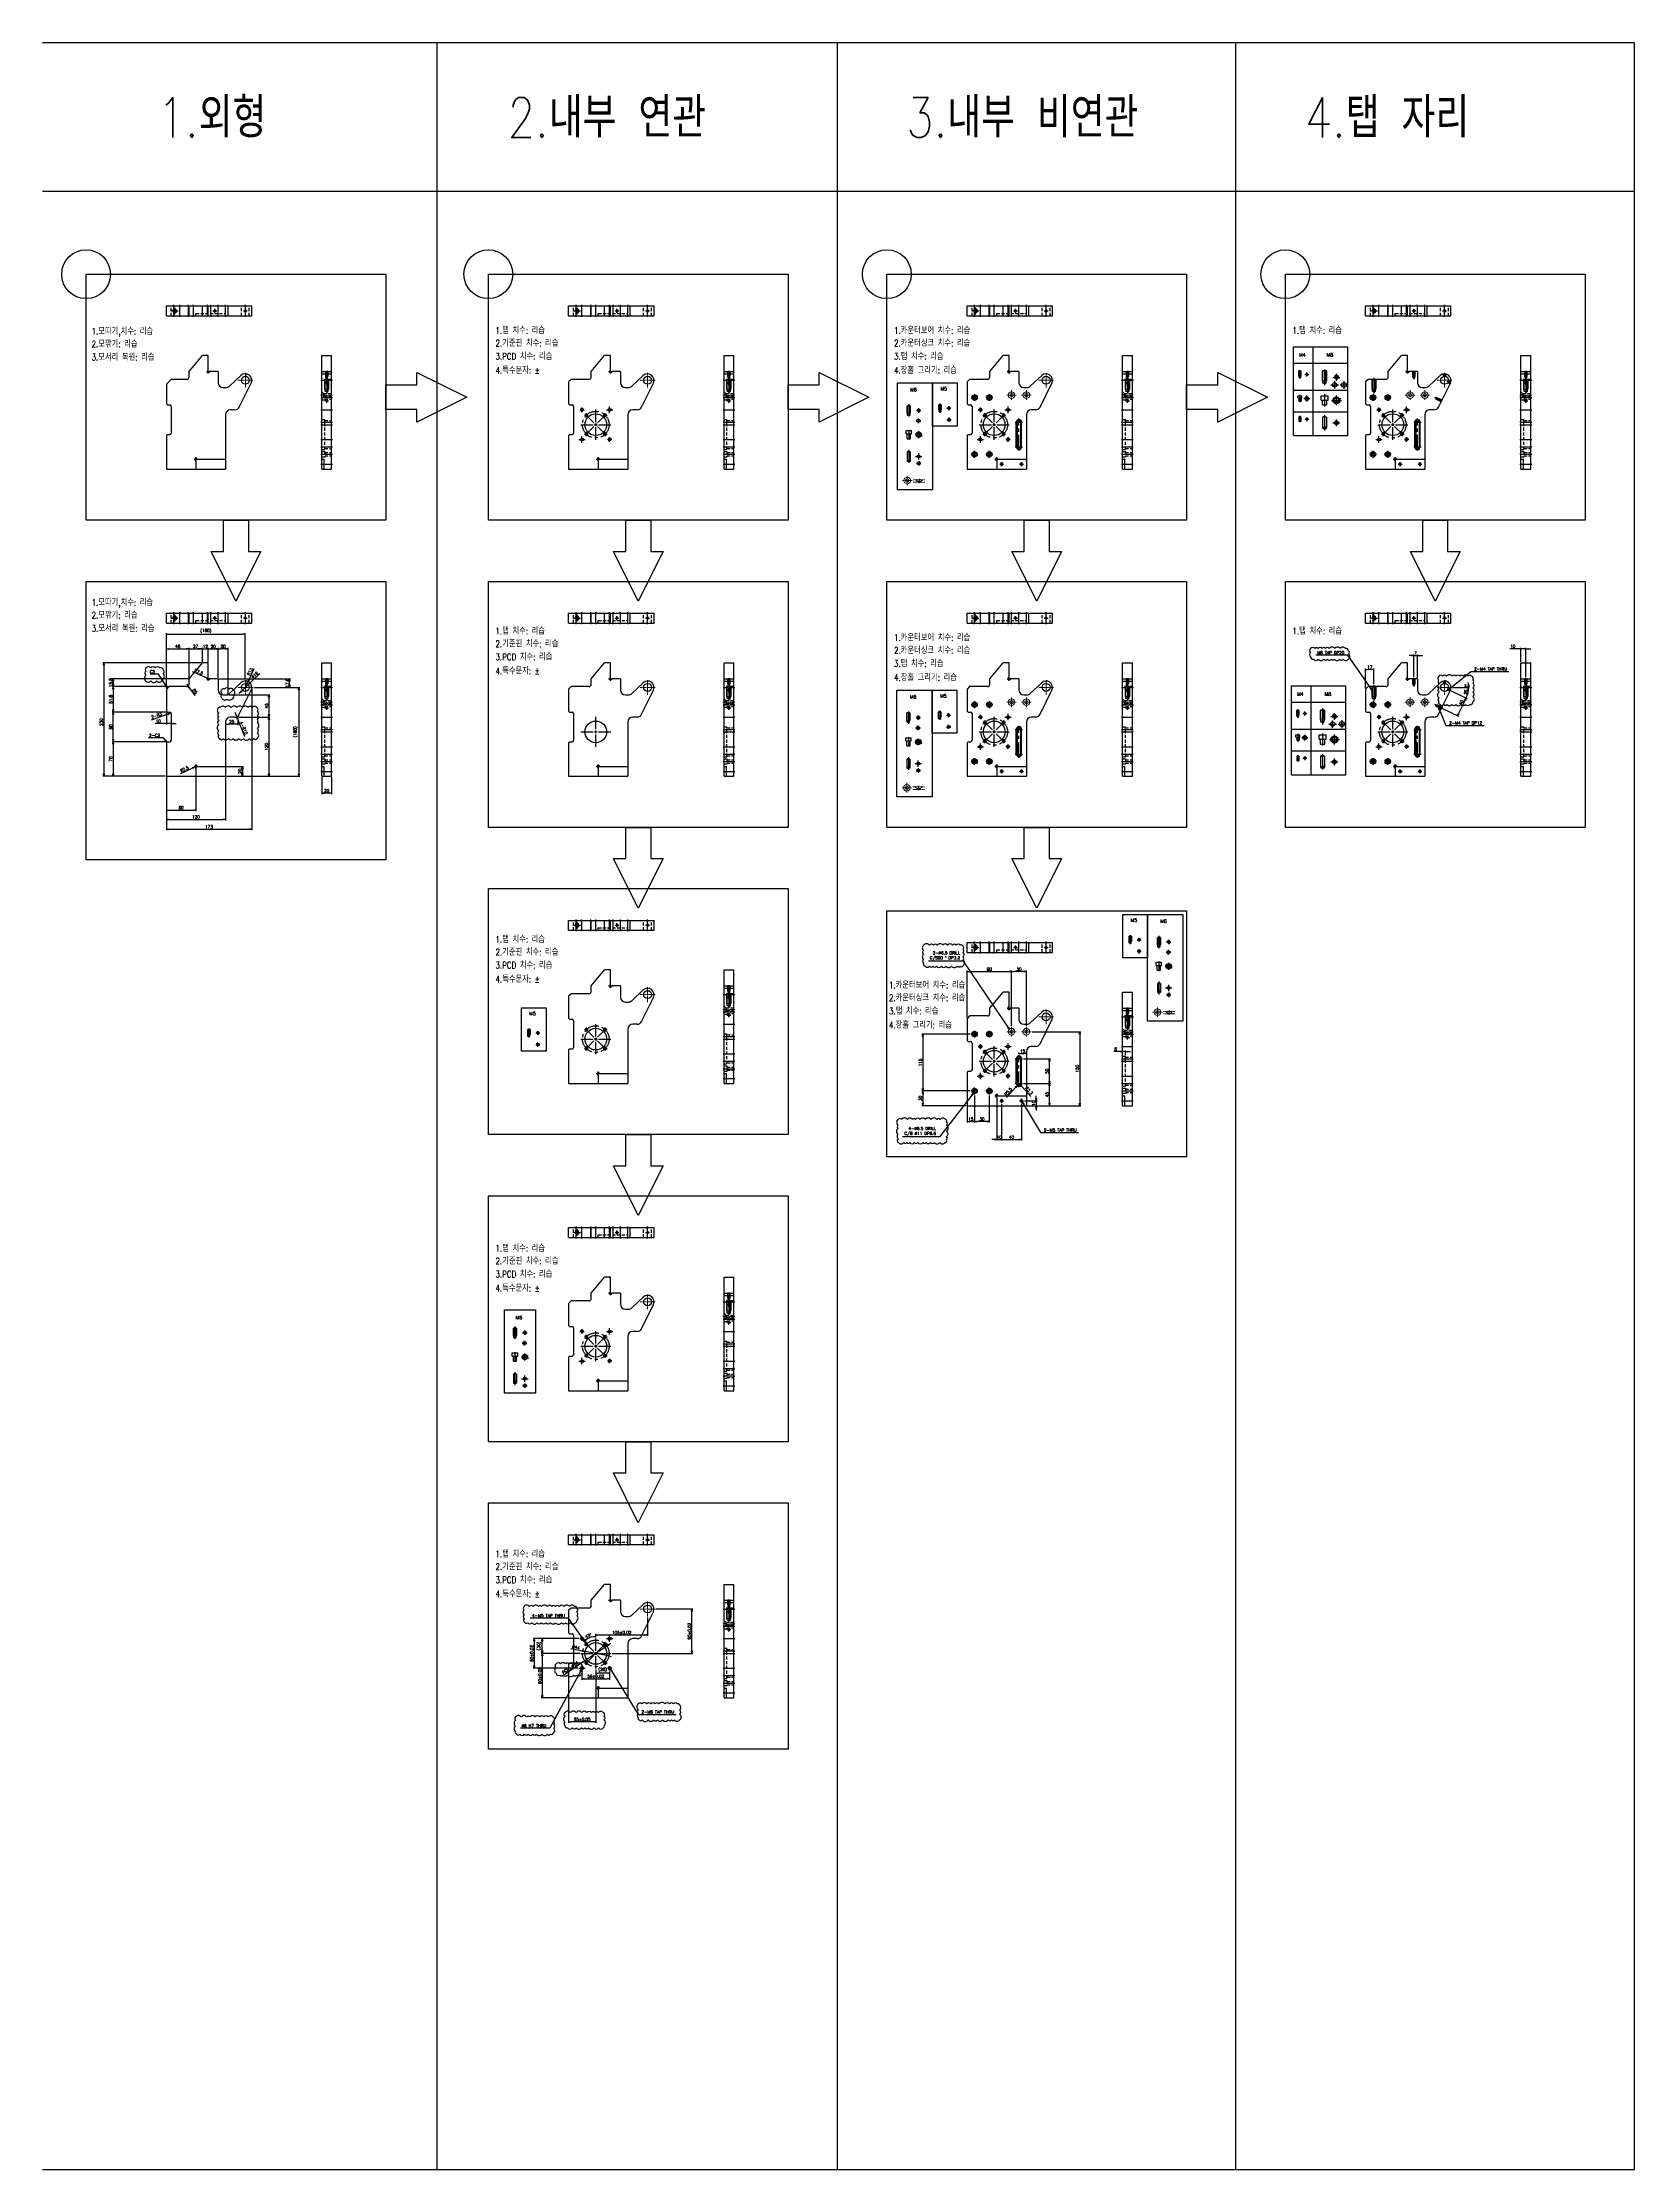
# Model space of a CAD drawing. Header units: millimetres. Extents: x -69 to 11173, y 1341 to 6119.
# Drawn here: x 7948 to 11173, y 1341 to 5650 of the extents above; entities that cross this region are included whole.
import ezdxf

# ---------------------------------------------------------------- set-up
doc = ezdxf.new("R2010")
doc.units = ezdxf.units.MM
for name, pattern in [('CENTER', [50.8, 31.75, -6.35, 6.35, -6.35]), ('CENTER2', [28.575, 19.05, -3.175, 3.175, -3.175]), ('HIDDEN', [9.525, 6.35, -3.175]), ('HIDDEN2', [4.7625, 3.175, -1.5875]), ('PHANTOM2', [31.75, 15.875, -3.175, 3.175, -3.175, 3.175, -3.175])]:
    doc.linetypes.add(name, pattern=pattern)
for name, color, linetype in [('0 [SD 2]', 2, 'HIDDEN'), ('1', 220, 'CENTER'), ('3', 223, 'HIDDEN'), ('CL', 1, 'CENTER'), ('O', 7, 'Continuous')]:
    doc.layers.add(name, color=color, linetype=linetype)
for name, color, linetype, lineweight in [('05. 외형선_1', 7, 'Continuous', 20), ('07. Center', 1, 'CENTER2', 13), ('08. Hidden', 2, 'HIDDEN2', 9), ('10. 파단선_1', 6, 'PHANTOM2', 9), ('AM_5', 3, 'Continuous', 25), ('CENTER', 1, 'CENTER', 25)]:
    doc.layers.add(name, color=color, linetype=linetype, lineweight=lineweight)
doc.styles.get("Standard").update_dxf_attribs({"font": 'romans.shx', "bigfont": 'whgtxt.shx'})
doc.dimstyles.new('ISO-25 x2', dxfattribs={"dimscale": 2, "dimtxt": 3, "dimasz": 2.5, "dimexe": 1, "dimexo": 1, "dimgap": 1, "dimtad": 1, "dimdsep": 46, "dimtxsty": 'Standard', "dimblk": 'OPEN', "dimcen": 2.5, "dimclrd": 4, "dimclre": 4, "dimclrt": 2, "dimadec": 1, "dimazin": 2, "dimtfac": 1, "dimtmove": 0, "dimatfit": 0, "dimldrblk": 'OPEN', "dimfxl": 1, "dimarcsym": 0})
doc.dimstyles.get("Standard").update_dxf_attribs({"dimtxt": 0.18, "dimasz": 0.18, "dimexe": 0.18, "dimexo": 0.0625, "dimgap": 0.09, "dimtad": 0, "dimtih": 1, "dimtoh": 1, "dimdec": 4, "dimzin": 0, "dimdsep": 46, "dimtxsty": 'Standard', "dimcen": 0.09, "dimadec": 0, "dimazin": 0, "dimtfac": 1, "dimtdec": 4, "dimtofl": 0, "dimtmove": 0, "dimatfit": 3, "dimfxl": 1, "dimtolj": 1, "dimtzin": 0, "dimarcsym": 0})

# ---------------------------------------------------------------- blocks, each defined once
blk = doc.blocks.new('NC4_LHH')
h = blk.add_hatch(color=3)
h.paths.add_polyline_path([(0, 0), (0, 2, 0.4142136), (-2, 0)])
h.paths.add_polyline_path([(2, 0), (0, 0), (0, -2, 0.4142136)])
at = {"layer": 'CENTER', "ltscale": 0.3}
for p, q in [((-4.32, 0), (4.32, 0)), ((0, -4.32), (0, 4.32))]:
    blk.add_line(p, q, dxfattribs=at)
at = {"layer": 'O', "color": 3, "linetype": 'ByBlock', "lineweight": -2}
blk.add_circle((0, 0), 2, dxfattribs=at)
blk = doc.blocks.new('*U353')
at = {"layer": 'CL', "color": 0, "transparency": 16777216}
for p, q in [((-30.5, 0), (-5.4, 0)), ((0, 5.4), (0, 30.5)), ((5.4, 0), (30.5, 0)), ((0, -30.5), (0, -5.4))]:
    blk.add_line(p, q, dxfattribs=at)
at = {"layer": 'CL', "color": 0, "linetype": 'Continuous', "transparency": 16777216}
for p, q in [((-2.7, 0), (2.7, 0)), ((0, -2.7), (0, 2.7))]:
    blk.add_line(p, q, dxfattribs=at)
blk = doc.blocks.new('*U354')
at = {"layer": 'CL', "color": 0, "transparency": 16777216}
for p, q in [((-30.5, 0), (-5.4, 0)), ((0, 5.4), (0, 30.5)), ((5.4, 0), (30.5, 0)), ((0, -30.5), (0, -5.4))]:
    blk.add_line(p, q, dxfattribs=at)
at = {"layer": 'CL', "color": 0, "linetype": 'Continuous', "transparency": 16777216}
for p, q in [((-2.7, 0), (2.7, 0)), ((0, -2.7), (0, 2.7))]:
    blk.add_line(p, q, dxfattribs=at)
blk = doc.blocks.new('*U355')
at = {"layer": 'CL', "color": 0, "transparency": 16777216}
for p, q in [((-30.5, 0), (-5.4, 0)), ((0, 5.4), (0, 30.5)), ((5.4, 0), (30.5, 0)), ((0, -30.5), (0, -5.4))]:
    blk.add_line(p, q, dxfattribs=at)
at = {"layer": 'CL', "color": 0, "linetype": 'Continuous', "transparency": 16777216}
for p, q in [((-2.7, 0), (2.7, 0)), ((0, -2.7), (0, 2.7))]:
    blk.add_line(p, q, dxfattribs=at)
blk = doc.blocks.new('*U356')
at = {"layer": 'CL', "color": 0, "transparency": 16777216}
for p, q in [((-30.5, 0), (-5.4, 0)), ((0, 5.4), (0, 30.5)), ((5.4, 0), (30.5, 0)), ((0, -30.5), (0, -5.4))]:
    blk.add_line(p, q, dxfattribs=at)
at = {"layer": 'CL', "color": 0, "linetype": 'Continuous', "transparency": 16777216}
for p, q in [((-2.7, 0), (2.7, 0)), ((0, -2.7), (0, 2.7))]:
    blk.add_line(p, q, dxfattribs=at)
blk = doc.blocks.new('*U357')
at = {"layer": 'CL', "color": 0, "transparency": 16777216}
for p, q in [((-30.5, 0), (-5.4, 0)), ((0, 5.4), (0, 30.5)), ((5.4, 0), (30.5, 0)), ((0, -30.5), (0, -5.4))]:
    blk.add_line(p, q, dxfattribs=at)
at = {"layer": 'CL', "color": 0, "linetype": 'Continuous', "transparency": 16777216}
for p, q in [((-2.7, 0), (2.7, 0)), ((0, -2.7), (0, 2.7))]:
    blk.add_line(p, q, dxfattribs=at)
blk = doc.blocks.new('*U358')
at = {"layer": 'CL', "color": 0, "transparency": 16777216}
for p, q in [((-30.5, 0), (-5.4, 0)), ((0, 5.4), (0, 30.5)), ((5.4, 0), (30.5, 0)), ((0, -30.5), (0, -5.4))]:
    blk.add_line(p, q, dxfattribs=at)
at = {"layer": 'CL', "color": 0, "linetype": 'Continuous', "transparency": 16777216}
for p, q in [((-2.7, 0), (2.7, 0)), ((0, -2.7), (0, 2.7))]:
    blk.add_line(p, q, dxfattribs=at)
blk = doc.blocks.new('*U359')
at = {"layer": 'CL', "color": 0, "transparency": 16777216}
for p, q in [((-30.5, 0), (-5.4, 0)), ((0, 5.4), (0, 30.5)), ((5.4, 0), (30.5, 0)), ((0, -30.5), (0, -5.4))]:
    blk.add_line(p, q, dxfattribs=at)
at = {"layer": 'CL', "color": 0, "linetype": 'Continuous', "transparency": 16777216}
for p, q in [((-2.7, 0), (2.7, 0)), ((0, -2.7), (0, 2.7))]:
    blk.add_line(p, q, dxfattribs=at)
blk = doc.blocks.new('*U360')
at = {"layer": 'CL', "color": 0, "transparency": 16777216}
for p, q in [((-30.5, 0), (-5.4, 0)), ((0, 5.4), (0, 30.5)), ((5.4, 0), (30.5, 0)), ((0, -30.5), (0, -5.4))]:
    blk.add_line(p, q, dxfattribs=at)
at = {"layer": 'CL', "color": 0, "linetype": 'Continuous', "transparency": 16777216}
for p, q in [((-2.7, 0), (2.7, 0)), ((0, -2.7), (0, 2.7))]:
    blk.add_line(p, q, dxfattribs=at)
blk = doc.blocks.new('*U361')
at = {"layer": 'CL', "color": 0, "transparency": 16777216}
for p, q in [((-30.5, 0), (-5.4, 0)), ((0, 5.4), (0, 30.5)), ((5.4, 0), (30.5, 0)), ((0, -30.5), (0, -5.4))]:
    blk.add_line(p, q, dxfattribs=at)
at = {"layer": 'CL', "color": 0, "linetype": 'Continuous', "transparency": 16777216}
for p, q in [((-2.7, 0), (2.7, 0)), ((0, -2.7), (0, 2.7))]:
    blk.add_line(p, q, dxfattribs=at)
blk = doc.blocks.new('*U362')
at = {"layer": 'CL', "color": 0, "transparency": 16777216}
for p, q in [((-30.5, 0), (-5.4, 0)), ((0, 5.4), (0, 30.5)), ((5.4, 0), (30.5, 0)), ((0, -30.5), (0, -5.4))]:
    blk.add_line(p, q, dxfattribs=at)
at = {"layer": 'CL', "color": 0, "linetype": 'Continuous', "transparency": 16777216}
for p, q in [((-2.7, 0), (2.7, 0)), ((0, -2.7), (0, 2.7))]:
    blk.add_line(p, q, dxfattribs=at)
blk = doc.blocks.new('*U363')
at = {"layer": 'CL', "color": 0, "transparency": 16777216}
for p, q in [((-30.5, 0), (-5.4, 0)), ((0, 5.4), (0, 30.5)), ((5.4, 0), (30.5, 0)), ((0, -30.5), (0, -5.4))]:
    blk.add_line(p, q, dxfattribs=at)
at = {"layer": 'CL', "color": 0, "linetype": 'Continuous', "transparency": 16777216}
for p, q in [((-2.7, 0), (2.7, 0)), ((0, -2.7), (0, 2.7))]:
    blk.add_line(p, q, dxfattribs=at)
blk = doc.blocks.new('*U364')
at = {"layer": 'CL', "color": 0, "transparency": 16777216}
for p, q in [((-30.5, 0), (-5.4, 0)), ((0, 5.4), (0, 30.5)), ((5.4, 0), (30.5, 0)), ((0, -30.5), (0, -5.4))]:
    blk.add_line(p, q, dxfattribs=at)
at = {"layer": 'CL', "color": 0, "linetype": 'Continuous', "transparency": 16777216}
for p, q in [((-2.7, 0), (2.7, 0)), ((0, -2.7), (0, 2.7))]:
    blk.add_line(p, q, dxfattribs=at)
blk = doc.blocks.new('*U365')
at = {"layer": 'CL', "color": 0, "transparency": 16777216}
for p, q in [((-30.5, 0), (-5.4, 0)), ((0, 5.4), (0, 30.5)), ((5.4, 0), (30.5, 0)), ((0, -30.5), (0, -5.4))]:
    blk.add_line(p, q, dxfattribs=at)
at = {"layer": 'CL', "color": 0, "linetype": 'Continuous', "transparency": 16777216}
for p, q in [((-2.7, 0), (2.7, 0)), ((0, -2.7), (0, 2.7))]:
    blk.add_line(p, q, dxfattribs=at)
blk = doc.blocks.new('*U366')
at = {"layer": 'CL', "color": 0, "transparency": 16777216}
for p, q in [((-30.5, 0), (-5.4, 0)), ((0, 5.4), (0, 30.5)), ((5.4, 0), (30.5, 0)), ((0, -30.5), (0, -5.4))]:
    blk.add_line(p, q, dxfattribs=at)
at = {"layer": 'CL', "color": 0, "linetype": 'Continuous', "transparency": 16777216}
for p, q in [((-2.7, 0), (2.7, 0)), ((0, -2.7), (0, 2.7))]:
    blk.add_line(p, q, dxfattribs=at)
blk = doc.blocks.new('_OPEN')
at = {"color": 0, "linetype": 'ByBlock'}
for p, q in [((-1, 0.17), (0, 0)), ((0, 0), (-1, -0.17)), ((0, 0), (-1, 0))]:
    blk.add_line(p, q, dxfattribs=at)
blk = doc.blocks.new('*D370')
at = {"color": 4, "lineweight": -2, "transparency": 16777216}
for p, q in [((9042.3, 2391.4), (9018.3, 2395.9)), ((9090.5, 2382.4), (9047.2, 2390.5)), ((9095.4, 2381.5), (9100.3, 2380.6))]:
    blk.add_line(p, q, dxfattribs=at)
at = {"layer": 'Defpoints', "color": 0, "transparency": 16777216}
for p in [(9047.2, 2390.5), (9090.5, 2382.4)]:
    blk.add_point(p, dxfattribs=at)
at = {"color": 4, "lineweight": -2, "transparency": 16777216, "xscale": 5, "yscale": 5, "zscale": 5}
for p, rotation in [((9047.2, 2390.5), 349.3993422313611), ((9090.5, 2382.4), 169.3993422313611)]:
    blk.add_blockref('_OPEN', p, dxfattribs=dict(at, rotation=rotation))
at = {"color": 2, "transparency": 16777216, "insert": (9028.8, 2399), "char_height": 6, "attachment_point": 5, "rotation": 349.3993}
blk.add_mtext('∅44', dxfattribs=at)
blk = doc.blocks.new('*D371')
at = {"color": 4, "lineweight": -2, "transparency": 16777216}
for p, q in [((9091.2, 2401.5), (9046.4, 2371.4)), ((9095.4, 2404.3), (9099.5, 2407.1)), ((9042.3, 2368.6), (9001.8, 2341.3))]:
    blk.add_line(p, q, dxfattribs=at)
at = {"layer": 'Defpoints', "color": 0, "transparency": 16777216}
for p in [(9046.4, 2371.4), (9091.2, 2401.5)]:
    blk.add_point(p, dxfattribs=at)
at = {"color": 4, "lineweight": -2, "transparency": 16777216, "xscale": 5, "yscale": 5, "zscale": 5}
for p, rotation in [((9046.4, 2371.4), 33.95182711698622), ((9091.2, 2401.5), 213.9518271169862)]:
    blk.add_blockref('_OPEN', p, dxfattribs=dict(at, rotation=rotation))
at = {"color": 2, "transparency": 16777216, "insert": (9017.2, 2357.7), "char_height": 6, "attachment_point": 5, "rotation": 33.9518}
blk.add_mtext('PCD: ∅54', dxfattribs=at)
blk = doc.blocks.new('*D367')
at = {"color": 4, "lineweight": -2, "transparency": 16777216}
for p, q in [((9068.8, 2354), (9068.8, 2245.8)), ((9013.8, 2294.5), (9013.8, 2245.8)), ((9063.8, 2247.8), (9018.8, 2247.8))]:
    blk.add_line(p, q, dxfattribs=at)
at = {"layer": 'Defpoints', "color": 0, "transparency": 16777216}
for p in [(9068.8, 2356), (9013.8, 2296.5), (9013.8, 2247.8)]:
    blk.add_point(p, dxfattribs=at)
at = {"color": 4, "lineweight": -2, "transparency": 16777216, "xscale": 5, "yscale": 5, "zscale": 5, "rotation": 180}
blk.add_blockref('_OPEN', (9013.8, 2247.8), dxfattribs=at)
at = {"color": 4, "lineweight": -2, "transparency": 16777216, "xscale": 5, "yscale": 5, "zscale": 5}
blk.add_blockref('_OPEN', (9068.8, 2247.8), dxfattribs=at)
at = {"color": 2, "transparency": 16777216, "insert": (9041.3, 2252.8), "char_height": 6, "attachment_point": 5}
blk.add_mtext('55%%P0.05', dxfattribs=at)
blk = doc.blocks.new('*D368')
at = {"color": 4, "lineweight": -2, "transparency": 16777216}
for p, q in [((9068.8, 2419), (9068.8, 2422.4)), ((9045.9, 2409.4), (9043.4, 2411.9))]:
    blk.add_line(p, q, dxfattribs=at)
blk.add_arc((9068.8, 2386.5), 33.9, 98.4482, 126.5518, dxfattribs=at)
at = {"layer": 'Defpoints', "color": 0, "transparency": 16777216}
for p in [(9060.1, 2419.2), (9068.8, 2417), (9047.3, 2408), (9065, 2390.3), (9068.8, 2391.9)]:
    blk.add_point(p, dxfattribs=at)
at = {"color": 4, "lineweight": -2, "transparency": 16777216, "xscale": 5, "yscale": 5, "zscale": 5}
for p, rotation in [((9044.8, 2410.5), 220.7759248971293), ((9068.8, 2420.4), 4.224075102873818)]:
    blk.add_blockref('_OPEN', p, dxfattribs=dict(at, rotation=rotation))
at = {"color": 2, "transparency": 16777216, "insert": (9053.9, 2422.4), "char_height": 6, "attachment_point": 5, "rotation": 22.5}
blk.add_mtext('45°', dxfattribs=at)
blk = doc.blocks.new('*D369')
at = {"color": 4, "lineweight": -2, "transparency": 16777216}
for p, q in [((9036.3, 2386.5), (8958.5, 2386.5)), ((8960.5, 2381.5), (8960.5, 2301.5)), ((9011.8, 2296.5), (8958.5, 2296.5))]:
    blk.add_line(p, q, dxfattribs=at)
at = {"layer": 'Defpoints', "color": 0, "transparency": 16777216}
for p in [(9038.3, 2386.5), (8960.5, 2296.5), (9013.8, 2296.5)]:
    blk.add_point(p, dxfattribs=at)
at = {"color": 4, "lineweight": -2, "transparency": 16777216, "xscale": 5, "yscale": 5, "zscale": 5}
for p, rotation in [((8960.5, 2386.5), 90), ((8960.5, 2296.5), 270)]:
    blk.add_blockref('_OPEN', p, dxfattribs=dict(at, rotation=rotation))
at = {"color": 2, "transparency": 16777216, "insert": (8955.5, 2341.5), "char_height": 6, "attachment_point": 5, "rotation": 90}
blk.add_mtext('90%%P0.05', dxfattribs=at)
blk = doc.blocks.new('*U372')
at = {"layer": 'CL', "color": 0, "transparency": 16777216}
for p, q in [((-30.5, 0), (-5.4, 0)), ((0, 5.4), (0, 30.5)), ((5.4, 0), (30.5, 0)), ((0, -30.5), (0, -5.4))]:
    blk.add_line(p, q, dxfattribs=at)
at = {"layer": 'CL', "color": 0, "linetype": 'Continuous', "transparency": 16777216}
for p, q in [((-2.7, 0), (2.7, 0)), ((0, -2.7), (0, 2.7))]:
    blk.add_line(p, q, dxfattribs=at)
blk = doc.blocks.new('*U373')
at = {"layer": 'CL', "color": 0, "transparency": 16777216}
for p, q in [((-30.5, 0), (-5.4, 0)), ((0, 5.4), (0, 30.5)), ((5.4, 0), (30.5, 0)), ((0, -30.5), (0, -5.4))]:
    blk.add_line(p, q, dxfattribs=at)
at = {"layer": 'CL', "color": 0, "linetype": 'Continuous', "transparency": 16777216}
for p, q in [((-2.7, 0), (2.7, 0)), ((0, -2.7), (0, 2.7))]:
    blk.add_line(p, q, dxfattribs=at)
blk = doc.blocks.new('*D374')
at = {"color": 4, "lineweight": -2, "transparency": 16777216}
for p, q in [((8198.9, 4161.3), (8198.9, 4092.6)), ((8258.9, 4161.3), (8258.9, 4092.6)), ((8203.9, 4094.6), (8253.9, 4094.6))]:
    blk.add_line(p, q, dxfattribs=at)
at = {"layer": 'Defpoints', "color": 0, "transparency": 16777216}
for p in [(8198.9, 4163.3), (8258.9, 4163.3), (8258.9, 4094.6)]:
    blk.add_point(p, dxfattribs=at)
at = {"color": 4, "lineweight": -2, "transparency": 16777216, "xscale": 5, "yscale": 5, "zscale": 5, "rotation": 180}
blk.add_blockref('_OPEN', (8198.9, 4094.6), dxfattribs=at)
at = {"color": 4, "lineweight": -2, "transparency": 16777216, "xscale": 5, "yscale": 5, "zscale": 5}
blk.add_blockref('_OPEN', (8258.9, 4094.6), dxfattribs=at)
at = {"color": 2, "transparency": 16777216, "insert": (8228.9, 4099.6), "char_height": 6, "attachment_point": 5}
blk.add_mtext('60', dxfattribs=at)
blk = doc.blocks.new('*D375')
at = {"color": 4, "lineweight": -2, "transparency": 16777216}
for p, q in [((8198.9, 4293.3), (8089.2, 4293.3)), ((8091.2, 4238.3), (8091.2, 4288.3)), ((8198.9, 4233.3), (8089.2, 4233.3))]:
    blk.add_line(p, q, dxfattribs=at)
at = {"layer": 'Defpoints', "color": 0, "transparency": 16777216}
for p in [(8091.2, 4293.3), (8200.9, 4293.3), (8200.9, 4233.3)]:
    blk.add_point(p, dxfattribs=at)
at = {"color": 4, "lineweight": -2, "transparency": 16777216, "xscale": 5, "yscale": 5, "zscale": 5}
for p, rotation in [((8091.2, 4293.3), 90), ((8091.2, 4233.3), 270)]:
    blk.add_blockref('_OPEN', p, dxfattribs=dict(at, rotation=rotation))
at = {"color": 2, "transparency": 16777216, "insert": (8086.2, 4263.3), "char_height": 6, "attachment_point": 5, "rotation": 90}
blk.add_mtext('60', dxfattribs=at)
blk = doc.blocks.new('*D376')
at = {"color": 4, "lineweight": -2, "transparency": 16777216}
for p, q in [((8198.9, 4233.3), (8089.2, 4233.3)), ((8091.2, 4228.3), (8091.2, 4168.3)), ((8196.9, 4163.3), (8089.2, 4163.3))]:
    blk.add_line(p, q, dxfattribs=at)
at = {"layer": 'Defpoints', "color": 0, "transparency": 16777216}
for p in [(8200.9, 4233.3), (8091.2, 4163.3), (8198.9, 4163.3)]:
    blk.add_point(p, dxfattribs=at)
at = {"color": 4, "lineweight": -2, "transparency": 16777216, "xscale": 5, "yscale": 5, "zscale": 5}
for p, rotation in [((8091.2, 4233.3), 90), ((8091.2, 4163.3), 270)]:
    blk.add_blockref('_OPEN', p, dxfattribs=dict(at, rotation=rotation))
at = {"color": 2, "transparency": 16777216, "insert": (8086.2, 4198.3), "char_height": 6, "attachment_point": 5, "rotation": 90}
blk.add_mtext('70', dxfattribs=at)
blk = doc.blocks.new('*D377')
at = {"color": 4, "lineweight": -2, "transparency": 16777216}
for p, q in [((8193.9, 4270.1), (8176.1, 4270.1)), ((8198.9, 4293.3), (8198.9, 4268.1)), ((8208.9, 4270.1), (8198.9, 4270.1)), ((8208.9, 4288.3), (8208.9, 4268.1)), ((8213.9, 4270.1), (8218.9, 4270.1))]:
    blk.add_line(p, q, dxfattribs=at)
at = {"layer": 'Defpoints', "color": 0, "transparency": 16777216}
for p in [(8198.9, 4295.3), (8208.9, 4290.3), (8208.9, 4270.1)]:
    blk.add_point(p, dxfattribs=at)
at = {"color": 4, "lineweight": -2, "transparency": 16777216, "xscale": 5, "yscale": 5, "zscale": 5}
blk.add_blockref('_OPEN', (8198.9, 4270.1), dxfattribs=at)
at = {"color": 4, "lineweight": -2, "transparency": 16777216, "xscale": 5, "yscale": 5, "zscale": 5, "rotation": 180}
blk.add_blockref('_OPEN', (8208.9, 4270.1), dxfattribs=at)
at = {"color": 2, "transparency": 16777216, "insert": (8182.5, 4275.1), "char_height": 6, "attachment_point": 5}
blk.add_mtext('10', dxfattribs=at)
blk = doc.blocks.new('*D378')
at = {"color": 4, "lineweight": -2, "transparency": 16777216}
for p, q in [((8320.9, 4183.3), (8355, 4183.3)), ((8320.9, 4163.3), (8355, 4163.3)), ((8353, 4178.3), (8353, 4168.3))]:
    blk.add_line(p, q, dxfattribs=at)
at = {"layer": 'Defpoints', "color": 0, "transparency": 16777216}
for p in [(8318.9, 4183.3), (8318.9, 4163.3), (8353, 4163.3)]:
    blk.add_point(p, dxfattribs=at)
at = {"color": 4, "lineweight": -2, "transparency": 16777216, "xscale": 5, "yscale": 5, "zscale": 5}
for p, rotation in [((8353, 4183.3), 90), ((8353, 4163.3), 270)]:
    blk.add_blockref('_OPEN', p, dxfattribs=dict(at, rotation=rotation))
at = {"color": 2, "transparency": 16777216, "insert": (8348, 4173.3), "char_height": 6, "attachment_point": 5, "rotation": 90}
blk.add_mtext('20', dxfattribs=at)
blk = doc.blocks.new('*D379')
at = {"color": 4, "lineweight": -2, "transparency": 16777216}
for p, q in [((8269.9, 4393.3), (8070.1, 4393.3)), ((8072.1, 4388.3), (8072.1, 4168.3)), ((8196.9, 4163.3), (8070.1, 4163.3))]:
    blk.add_line(p, q, dxfattribs=at)
at = {"layer": 'Defpoints', "color": 0, "transparency": 16777216}
for p in [(8271.9, 4393.3), (8072.1, 4163.3), (8198.9, 4163.3)]:
    blk.add_point(p, dxfattribs=at)
at = {"color": 4, "lineweight": -2, "transparency": 16777216, "xscale": 5, "yscale": 5, "zscale": 5}
for p, rotation in [((8072.1, 4393.3), 90), ((8072.1, 4163.3), 270)]:
    blk.add_blockref('_OPEN', p, dxfattribs=dict(at, rotation=rotation))
at = {"color": 2, "transparency": 16777216, "insert": (8067.1, 4273.1), "char_height": 6, "attachment_point": 5, "rotation": 90}
blk.add_mtext('230', dxfattribs=at)
blk = doc.blocks.new('*D380')
at = {"color": 4, "lineweight": -2, "transparency": 16777216}
for p, q in [((8371.9, 4341.3), (8371.9, 4054)), ((8198.9, 4161.3), (8198.9, 4054)), ((8203.9, 4056), (8366.9, 4056))]:
    blk.add_line(p, q, dxfattribs=at)
at = {"layer": 'Defpoints', "color": 0, "transparency": 16777216}
for p in [(8371.9, 4343.3), (8198.9, 4163.3), (8371.9, 4056)]:
    blk.add_point(p, dxfattribs=at)
at = {"color": 4, "lineweight": -2, "transparency": 16777216, "xscale": 5, "yscale": 5, "zscale": 5, "rotation": 180}
blk.add_blockref('_OPEN', (8198.9, 4056), dxfattribs=at)
at = {"color": 4, "lineweight": -2, "transparency": 16777216, "xscale": 5, "yscale": 5, "zscale": 5}
blk.add_blockref('_OPEN', (8371.9, 4056), dxfattribs=at)
at = {"color": 2, "transparency": 16777216, "insert": (8285.4, 4061), "char_height": 6, "attachment_point": 5}
blk.add_mtext('173', dxfattribs=at)
blk = doc.blocks.new('*D381')
at = {"color": 4, "lineweight": -2, "transparency": 16777216}
for p, q in [((8201.9, 4345.1), (8089.2, 4345.1)), ((8091.2, 4340.1), (8091.2, 4298.3)), ((8198.9, 4293.3), (8089.2, 4293.3))]:
    blk.add_line(p, q, dxfattribs=at)
at = {"layer": 'Defpoints', "color": 0, "transparency": 16777216}
for p in [(8203.9, 4345.1), (8091.2, 4293.3), (8200.9, 4293.3)]:
    blk.add_point(p, dxfattribs=at)
at = {"color": 4, "lineweight": -2, "transparency": 16777216, "xscale": 5, "yscale": 5, "zscale": 5}
for p, rotation in [((8091.2, 4345.1), 90), ((8091.2, 4293.3), 270)]:
    blk.add_blockref('_OPEN', p, dxfattribs=dict(at, rotation=rotation))
at = {"color": 2, "transparency": 16777216, "insert": (8086.2, 4319.2), "char_height": 6, "attachment_point": 5, "rotation": 90}
blk.add_mtext('51.8', dxfattribs=at)
blk = doc.blocks.new('*D382')
at = {"color": 4, "lineweight": -2, "transparency": 16777216}
for p, q in [((8242.9, 4360.9), (8089.2, 4360.9)), ((8091.2, 4355.9), (8091.2, 4350.1)), ((8201.9, 4345.1), (8089.2, 4345.1))]:
    blk.add_line(p, q, dxfattribs=at)
at = {"layer": 'Defpoints', "color": 0, "transparency": 16777216}
for p in [(8244.9, 4360.9), (8091.2, 4345.1), (8203.9, 4345.1)]:
    blk.add_point(p, dxfattribs=at)
at = {"color": 4, "lineweight": -2, "transparency": 16777216, "xscale": 5, "yscale": 5, "zscale": 5}
for p, rotation in [((8091.2, 4360.9), 90), ((8091.2, 4345.1), 270)]:
    blk.add_blockref('_OPEN', p, dxfattribs=dict(at, rotation=rotation))
at = {"color": 2, "transparency": 16777216, "insert": (8086.2, 4353), "char_height": 6, "attachment_point": 5, "rotation": 90}
blk.add_mtext('15.8', dxfattribs=at)
blk = doc.blocks.new('*D383')
at = {"color": 4, "lineweight": -2, "transparency": 16777216}
for p, q in [((8198.9, 4342.1), (8198.9, 4423.3)), ((8203.9, 4421.3), (8239.9, 4421.3)), ((8244.9, 4362.9), (8244.9, 4423.3))]:
    blk.add_line(p, q, dxfattribs=at)
at = {"layer": 'Defpoints', "color": 0, "transparency": 16777216}
for p in [(8244.9, 4421.3), (8244.9, 4360.9), (8198.9, 4340.1)]:
    blk.add_point(p, dxfattribs=at)
at = {"color": 4, "lineweight": -2, "transparency": 16777216, "xscale": 5, "yscale": 5, "zscale": 5, "rotation": 180}
blk.add_blockref('_OPEN', (8198.9, 4421.3), dxfattribs=at)
at = {"color": 4, "lineweight": -2, "transparency": 16777216, "xscale": 5, "yscale": 5, "zscale": 5}
blk.add_blockref('_OPEN', (8244.9, 4421.3), dxfattribs=at)
at = {"color": 2, "transparency": 16777216, "insert": (8221.9, 4426.3), "char_height": 6, "attachment_point": 5}
blk.add_mtext('46', dxfattribs=at)
blk = doc.blocks.new('*D384')
at = {"color": 4, "lineweight": -2, "transparency": 16777216}
for p, q in [((8244.9, 4362.9), (8244.9, 4423.3)), ((8249.9, 4421.3), (8266.9, 4421.3)), ((8271.9, 4395.3), (8271.9, 4423.3))]:
    blk.add_line(p, q, dxfattribs=at)
at = {"layer": 'Defpoints', "color": 0, "transparency": 16777216}
for p in [(8271.9, 4421.3), (8244.9, 4360.9), (8271.9, 4393.3)]:
    blk.add_point(p, dxfattribs=at)
at = {"color": 4, "lineweight": -2, "transparency": 16777216, "xscale": 5, "yscale": 5, "zscale": 5, "rotation": 180}
blk.add_blockref('_OPEN', (8244.9, 4421.3), dxfattribs=at)
at = {"color": 4, "lineweight": -2, "transparency": 16777216, "xscale": 5, "yscale": 5, "zscale": 5}
blk.add_blockref('_OPEN', (8271.9, 4421.3), dxfattribs=at)
at = {"color": 2, "transparency": 16777216, "insert": (8258.4, 4426.3), "char_height": 6, "attachment_point": 5}
blk.add_mtext('27', dxfattribs=at)
blk = doc.blocks.new('*D385')
at = {"color": 4, "lineweight": -2, "transparency": 16777216}
for p, q in [((8266.9, 4421.3), (8261.9, 4421.3)), ((8271.9, 4395.3), (8271.9, 4423.3)), ((8271.9, 4421.3), (8283.9, 4421.3)), ((8283.9, 4395.3), (8283.9, 4423.3)), ((8288.9, 4421.3), (8293.9, 4421.3))]:
    blk.add_line(p, q, dxfattribs=at)
at = {"layer": 'Defpoints', "color": 0, "transparency": 16777216}
for p in [(8283.9, 4421.3), (8271.9, 4393.3), (8283.9, 4393.3)]:
    blk.add_point(p, dxfattribs=at)
at = {"color": 4, "lineweight": -2, "transparency": 16777216, "xscale": 5, "yscale": 5, "zscale": 5}
blk.add_blockref('_OPEN', (8271.9, 4421.3), dxfattribs=at)
at = {"color": 4, "lineweight": -2, "transparency": 16777216, "xscale": 5, "yscale": 5, "zscale": 5, "rotation": 180}
blk.add_blockref('_OPEN', (8283.9, 4421.3), dxfattribs=at)
at = {"color": 2, "transparency": 16777216, "insert": (8277.9, 4426.3), "char_height": 6, "attachment_point": 5}
blk.add_mtext('12', dxfattribs=at)
blk = doc.blocks.new('*D386')
at = {"color": 4, "lineweight": -2, "transparency": 16777216}
for p, q in [((8283.9, 4395.3), (8283.9, 4423.3)), ((8288.9, 4421.3), (8298.9, 4421.3)), ((8303.9, 4362.9), (8303.9, 4423.3))]:
    blk.add_line(p, q, dxfattribs=at)
at = {"layer": 'Defpoints', "color": 0, "transparency": 16777216}
for p in [(8303.9, 4421.3), (8283.9, 4393.3), (8303.9, 4360.9)]:
    blk.add_point(p, dxfattribs=at)
at = {"color": 4, "lineweight": -2, "transparency": 16777216, "xscale": 5, "yscale": 5, "zscale": 5, "rotation": 180}
blk.add_blockref('_OPEN', (8283.9, 4421.3), dxfattribs=at)
at = {"color": 4, "lineweight": -2, "transparency": 16777216, "xscale": 5, "yscale": 5, "zscale": 5}
blk.add_blockref('_OPEN', (8303.9, 4421.3), dxfattribs=at)
at = {"color": 2, "transparency": 16777216, "insert": (8293.9, 4426.3), "char_height": 6, "attachment_point": 5}
blk.add_mtext('20', dxfattribs=at)
blk = doc.blocks.new('*D387')
at = {"color": 4, "lineweight": -2, "transparency": 16777216}
for p, q in [((8303.9, 4362.9), (8303.9, 4423.3)), ((8318.9, 4421.3), (8308.9, 4421.3)), ((8323.9, 4330.3), (8323.9, 4423.3))]:
    blk.add_line(p, q, dxfattribs=at)
at = {"layer": 'Defpoints', "color": 0, "transparency": 16777216}
for p in [(8303.9, 4421.3), (8303.9, 4360.9), (8323.9, 4328.3)]:
    blk.add_point(p, dxfattribs=at)
at = {"color": 4, "lineweight": -2, "transparency": 16777216, "xscale": 5, "yscale": 5, "zscale": 5, "rotation": 180}
blk.add_blockref('_OPEN', (8303.9, 4421.3), dxfattribs=at)
at = {"color": 4, "lineweight": -2, "transparency": 16777216, "xscale": 5, "yscale": 5, "zscale": 5}
blk.add_blockref('_OPEN', (8323.9, 4421.3), dxfattribs=at)
at = {"color": 2, "transparency": 16777216, "insert": (8313.9, 4426.3), "char_height": 6, "attachment_point": 5}
blk.add_mtext('20', dxfattribs=at)
blk = doc.blocks.new('*D388')
at = {"color": 4, "lineweight": -2, "transparency": 16777216}
for p, q in [((8198.9, 4161.3), (8198.9, 4074)), ((8318.9, 4161.3), (8318.9, 4074)), ((8203.9, 4076), (8313.9, 4076))]:
    blk.add_line(p, q, dxfattribs=at)
at = {"layer": 'Defpoints', "color": 0, "transparency": 16777216}
for p in [(8198.9, 4163.3), (8318.9, 4163.3), (8318.9, 4076)]:
    blk.add_point(p, dxfattribs=at)
at = {"color": 4, "lineweight": -2, "transparency": 16777216, "xscale": 5, "yscale": 5, "zscale": 5, "rotation": 180}
blk.add_blockref('_OPEN', (8198.9, 4076), dxfattribs=at)
at = {"color": 4, "lineweight": -2, "transparency": 16777216, "xscale": 5, "yscale": 5, "zscale": 5}
blk.add_blockref('_OPEN', (8318.9, 4076), dxfattribs=at)
at = {"color": 2, "transparency": 16777216, "insert": (8258.9, 4081), "char_height": 6, "attachment_point": 5}
blk.add_mtext('120', dxfattribs=at)
blk = doc.blocks.new('*D389')
at = {"color": 4, "lineweight": -2, "transparency": 16777216}
for p, q in [((8345.9, 4283.3), (8408.8, 4283.3)), ((8406.8, 4278.3), (8406.8, 4168.3)), ((8320.9, 4163.3), (8408.8, 4163.3))]:
    blk.add_line(p, q, dxfattribs=at)
at = {"layer": 'Defpoints', "color": 0, "transparency": 16777216}
for p in [(8343.9, 4283.3), (8318.9, 4163.3), (8406.8, 4163.3)]:
    blk.add_point(p, dxfattribs=at)
at = {"color": 4, "lineweight": -2, "transparency": 16777216, "xscale": 5, "yscale": 5, "zscale": 5}
for p, rotation in [((8406.8, 4283.3), 90), ((8406.8, 4163.3), 270)]:
    blk.add_blockref('_OPEN', p, dxfattribs=dict(at, rotation=rotation))
at = {"color": 2, "transparency": 16777216, "insert": (8401.8, 4223.3), "char_height": 6, "attachment_point": 5, "rotation": 90}
blk.add_mtext('120', dxfattribs=at)
blk = doc.blocks.new('*D390')
at = {"color": 4, "lineweight": -2, "transparency": 16777216}
for p, q in [((8198.4, 4287.7), (8168, 4277.3)), ((8205.9, 4290.3), (8203.1, 4289.3))]:
    blk.add_line(p, q, dxfattribs=at)
blk.add_arc((8205.9, 4290.3), 3, 128.1972, 237.0793, dxfattribs=at)
at = {"layer": 'Defpoints', "color": 0, "transparency": 16777216}
for p in [(8203.1, 4289.3), (8205.9, 4290.3)]:
    blk.add_point(p, dxfattribs=at)
at = {"color": 4, "lineweight": -2, "transparency": 16777216, "xscale": 5, "yscale": 5, "zscale": 5, "rotation": 18.88211628753923}
blk.add_blockref('_OPEN', (8203.1, 4289.3), dxfattribs=at)
at = {"color": 2, "transparency": 16777216, "insert": (8179.2, 4286.4), "char_height": 6, "attachment_point": 5, "rotation": 18.8821}
blk.add_mtext('2-R3', dxfattribs=at)
blk = doc.blocks.new('*D391')
at = {"color": 4, "lineweight": -2, "transparency": 16777216}
for p, q in [((9190.8, 2476.5), (9265.6, 2476.5)), ((9263.6, 2391.5), (9263.6, 2471.5)), ((9101.3, 2386.5), (9265.6, 2386.5))]:
    blk.add_line(p, q, dxfattribs=at)
at = {"layer": 'Defpoints', "color": 0, "transparency": 16777216}
for p in [(9188.8, 2476.5), (9263.6, 2476.5), (9099.3, 2386.5)]:
    blk.add_point(p, dxfattribs=at)
at = {"color": 4, "lineweight": -2, "transparency": 16777216, "xscale": 5, "yscale": 5, "zscale": 5}
for p, rotation in [((9263.6, 2476.5), 90), ((9263.6, 2386.5), 270)]:
    blk.add_blockref('_OPEN', p, dxfattribs=dict(at, rotation=rotation))
at = {"color": 2, "transparency": 16777216, "insert": (9258.6, 2431.5), "char_height": 6, "attachment_point": 5, "rotation": 90}
blk.add_mtext('90%%P0.02', dxfattribs=at)
blk = doc.blocks.new('*D392')
at = {"color": 4, "lineweight": -2, "transparency": 16777216}
for p, q in [((9173.8, 2459.5), (9173.8, 2421.9)), ((9068.8, 2419), (9068.8, 2425.9)), ((9073.8, 2423.9), (9168.8, 2423.9))]:
    blk.add_line(p, q, dxfattribs=at)
at = {"layer": 'Defpoints', "color": 0, "transparency": 16777216}
for p in [(9173.8, 2461.5), (9068.8, 2417), (9173.8, 2423.9)]:
    blk.add_point(p, dxfattribs=at)
at = {"color": 4, "lineweight": -2, "transparency": 16777216, "xscale": 5, "yscale": 5, "zscale": 5, "rotation": 180}
blk.add_blockref('_OPEN', (9068.8, 2423.9), dxfattribs=at)
at = {"color": 4, "lineweight": -2, "transparency": 16777216, "xscale": 5, "yscale": 5, "zscale": 5}
blk.add_blockref('_OPEN', (9173.8, 2423.9), dxfattribs=at)
at = {"color": 2, "transparency": 16777216, "insert": (9121.3, 2428.9), "char_height": 6, "attachment_point": 5}
blk.add_mtext('105%%P0.02', dxfattribs=at)
blk = doc.blocks.new('*D393')
at = {"color": 4, "lineweight": -2, "transparency": 16777216}
for p, q in [((8368.4, 4352.3), (8388.6, 4371.4)), ((8349.5, 4334.4), (8345.9, 4330.9)), ((8353.1, 4337.8), (8364.7, 4348.8))]:
    blk.add_line(p, q, dxfattribs=at)
at = {"layer": 'Defpoints', "color": 0, "transparency": 16777216}
for p in [(8353.1, 4337.8), (8364.7, 4348.8)]:
    blk.add_point(p, dxfattribs=at)
at = {"color": 4, "lineweight": -2, "transparency": 16777216, "xscale": 5, "yscale": 5, "zscale": 5}
for p, rotation in [((8364.7, 4348.8), 223.4831294487146), ((8353.1, 4337.8), 43.48312944871468)]:
    blk.add_blockref('_OPEN', p, dxfattribs=dict(at, rotation=rotation))
at = {"color": 2, "transparency": 16777216, "insert": (8378.2, 4368.4), "char_height": 6, "attachment_point": 5, "rotation": 43.4831}
blk.add_mtext('∅16', dxfattribs=at)
blk = doc.blocks.new('*D394')
at = {"color": 4, "lineweight": -2, "transparency": 16777216}
for p, q in [((8358.9, 4343.3), (8364.5, 4355.1)), ((8366.6, 4359.6), (8377, 4381.7))]:
    blk.add_line(p, q, dxfattribs=at)
at = {"layer": 'Defpoints', "color": 0, "transparency": 16777216}
for p in [(8364.5, 4355.1), (8358.9, 4343.3)]:
    blk.add_point(p, dxfattribs=at)
at = {"color": 4, "lineweight": -2, "transparency": 16777216, "xscale": 5, "yscale": 5, "zscale": 5, "rotation": 244.7382320812384}
blk.add_blockref('_OPEN', (8364.5, 4355.1), dxfattribs=at)
at = {"color": 2, "transparency": 16777216, "insert": (8368.4, 4375), "char_height": 6, "attachment_point": 5, "rotation": 64.7382}
blk.add_mtext('R13', dxfattribs=at)
blk = doc.blocks.new('*D395')
at = {"color": 4, "lineweight": -2, "transparency": 16777216}
for p, q in [((8252.2, 4180.1), (8227.5, 4168.5)), ((8258.9, 4183.3), (8256.7, 4182.2))]:
    blk.add_line(p, q, dxfattribs=at)
at = {"layer": 'Defpoints', "color": 0, "transparency": 16777216}
for p in [(8256.7, 4182.2), (8258.9, 4183.3)]:
    blk.add_point(p, dxfattribs=at)
at = {"color": 4, "lineweight": -2, "transparency": 16777216, "xscale": 5, "yscale": 5, "zscale": 5, "rotation": 25.22523720309144}
blk.add_blockref('_OPEN', (8256.7, 4182.2), dxfattribs=at)
at = {"color": 2, "transparency": 16777216, "insert": (8235.4, 4177.8), "char_height": 6, "attachment_point": 5, "rotation": 25.2252}
blk.add_mtext('R2.5', dxfattribs=at)
blk = doc.blocks.new('*D396')
at = {"color": 4, "lineweight": -2, "transparency": 16777216}
for p, q in [((8277.1, 4364), (8252.2, 4375.2)), ((8283.9, 4360.9), (8281.7, 4361.9))]:
    blk.add_line(p, q, dxfattribs=at)
at = {"layer": 'Defpoints', "color": 0, "transparency": 16777216}
for p in [(8281.7, 4361.9), (8283.9, 4360.9)]:
    blk.add_point(p, dxfattribs=at)
at = {"color": 4, "lineweight": -2, "transparency": 16777216, "xscale": 5, "yscale": 5, "zscale": 5, "rotation": 335.7248751847088}
blk.add_blockref('_OPEN', (8281.7, 4361.9), dxfattribs=at)
at = {"color": 2, "transparency": 16777216, "insert": (8264.4, 4375.2), "char_height": 6, "attachment_point": 5, "rotation": 335.7249}
blk.add_mtext('R2.5', dxfattribs=at)
blk = doc.blocks.new('*D397')
at = {"color": 4, "lineweight": -2, "transparency": 16777216}
for p, q in [((8318.9, 4271.3), (8318.9, 4267)), ((8338.9, 4269), (8323.9, 4269)), ((8343.9, 4281.3), (8343.9, 4267))]:
    blk.add_line(p, q, dxfattribs=at)
at = {"layer": 'Defpoints', "color": 0, "transparency": 16777216}
for p in [(8318.9, 4273.3), (8318.9, 4269), (8343.9, 4283.3)]:
    blk.add_point(p, dxfattribs=at)
at = {"color": 4, "lineweight": -2, "transparency": 16777216, "xscale": 5, "yscale": 5, "zscale": 5, "rotation": 180}
blk.add_blockref('_OPEN', (8318.9, 4269), dxfattribs=at)
at = {"color": 4, "lineweight": -2, "transparency": 16777216, "xscale": 5, "yscale": 5, "zscale": 5}
blk.add_blockref('_OPEN', (8343.9, 4269), dxfattribs=at)
at = {"color": 2, "transparency": 16777216, "insert": (8331.4, 4274), "char_height": 6, "attachment_point": 5}
blk.add_mtext('25', dxfattribs=at)
blk = doc.blocks.new('*D399')
at = {"color": 4, "lineweight": -2, "transparency": 16777216}
for p, q in [((8325.9, 4328.3), (8408.8, 4328.3)), ((8406.8, 4323.3), (8406.8, 4288.3))]:
    blk.add_line(p, q, dxfattribs=at)
at = {"layer": 'Defpoints', "color": 0, "transparency": 16777216}
for p in [(8323.9, 4328.3), (8406.8, 4283.3), (8406.8, 4283.3)]:
    blk.add_point(p, dxfattribs=at)
at = {"color": 4, "lineweight": -2, "transparency": 16777216, "xscale": 5, "yscale": 5, "zscale": 5}
for p, rotation in [((8406.8, 4328.3), 90), ((8406.8, 4283.3), 270)]:
    blk.add_blockref('_OPEN', p, dxfattribs=dict(at, rotation=rotation))
at = {"color": 2, "transparency": 16777216, "insert": (8401.8, 4305.8), "char_height": 6, "attachment_point": 5, "rotation": 90}
blk.add_mtext('45', dxfattribs=at)
blk = doc.blocks.new('*D401')
at = {"color": 4, "lineweight": -2, "transparency": 16777216}
for p, q in [((8305.9, 4360.9), (8450.7, 4360.9)), ((8448.7, 4348.3), (8448.7, 4355.9)), ((8375.9, 4343.3), (8450.7, 4343.3))]:
    blk.add_line(p, q, dxfattribs=at)
at = {"layer": 'Defpoints', "color": 0, "transparency": 16777216}
for p in [(8303.9, 4360.9), (8448.7, 4360.9), (8373.9, 4343.3)]:
    blk.add_point(p, dxfattribs=at)
at = {"color": 4, "lineweight": -2, "transparency": 16777216, "xscale": 5, "yscale": 5, "zscale": 5}
for p, rotation in [((8448.7, 4360.9), 90), ((8448.7, 4343.3), 270)]:
    blk.add_blockref('_OPEN', p, dxfattribs=dict(at, rotation=rotation))
at = {"color": 2, "transparency": 16777216, "insert": (8443.7, 4352.1), "char_height": 6, "attachment_point": 5, "rotation": 90}
blk.add_mtext('17.6', dxfattribs=at)
blk = doc.blocks.new('*D402')
at = {"color": 4, "lineweight": -2, "transparency": 16777216}
for p, q in [((8337.7, 4293.3), (8341.4, 4284)), ((8343.3, 4279.4), (8357.4, 4244.3))]:
    blk.add_line(p, q, dxfattribs=at)
at = {"layer": 'Defpoints', "color": 0, "transparency": 16777216}
for p in [(8337.7, 4293.3), (8341.4, 4284)]:
    blk.add_point(p, dxfattribs=at)
at = {"color": 4, "lineweight": -2, "transparency": 16777216, "xscale": 5, "yscale": 5, "zscale": 5, "rotation": 111.9040109616649}
blk.add_blockref('_OPEN', (8341.4, 4284), dxfattribs=at)
at = {"color": 2, "transparency": 16777216, "insert": (8355.9, 4261.4), "char_height": 6, "attachment_point": 5, "rotation": 291.904}
blk.add_mtext('4-R10', dxfattribs=at)
blk = doc.blocks.new('*D403')
at = {"color": 4, "lineweight": -2, "transparency": 16777216}
for p, q in [((8239.9, 4350.1), (8242.8, 4346)), ((8245.7, 4341.9), (8256.5, 4326.7))]:
    blk.add_line(p, q, dxfattribs=at)
at = {"layer": 'Defpoints', "color": 0, "transparency": 16777216}
for p in [(8239.9, 4350.1), (8242.8, 4346)]:
    blk.add_point(p, dxfattribs=at)
at = {"color": 4, "lineweight": -2, "transparency": 16777216, "xscale": 5, "yscale": 5, "zscale": 5, "rotation": 125.2420345992353}
blk.add_blockref('_OPEN', (8242.8, 4346), dxfattribs=at)
at = {"color": 2, "transparency": 16777216, "insert": (8256.6, 4335.1), "char_height": 6, "attachment_point": 5, "rotation": 305.242}
blk.add_mtext('R5', dxfattribs=at)
blk = doc.blocks.new('*D406')
at = {"color": 4, "lineweight": -2, "transparency": 16777216}
for p, q in [((8198.9, 4342.1), (8198.9, 4453.1)), ((8203.9, 4451.1), (8353.9, 4451.1)), ((8358.9, 4359.8), (8358.9, 4453.1))]:
    blk.add_line(p, q, dxfattribs=at)
at = {"layer": 'Defpoints', "color": 0, "transparency": 16777216}
for p in [(8358.9, 4451.1), (8358.9, 4357.8), (8198.9, 4340.1)]:
    blk.add_point(p, dxfattribs=at)
at = {"color": 4, "lineweight": -2, "transparency": 16777216, "xscale": 5, "yscale": 5, "zscale": 5, "rotation": 180}
blk.add_blockref('_OPEN', (8198.9, 4451.1), dxfattribs=at)
at = {"color": 4, "lineweight": -2, "transparency": 16777216, "xscale": 5, "yscale": 5, "zscale": 5}
blk.add_blockref('_OPEN', (8358.9, 4451.1), dxfattribs=at)
at = {"color": 2, "transparency": 16777216, "insert": (8278.9, 4457.7), "char_height": 6, "attachment_point": 5}
blk.add_mtext('(160)', dxfattribs=at)
blk = doc.blocks.new('*D407')
at = {"color": 4, "lineweight": -2, "transparency": 16777216}
for p, q in [((8375.9, 4343.3), (8469.4, 4343.3)), ((8467.4, 4338.3), (8467.4, 4168.3)), ((8320.9, 4163.3), (8469.4, 4163.3))]:
    blk.add_line(p, q, dxfattribs=at)
at = {"layer": 'Defpoints', "color": 0, "transparency": 16777216}
for p in [(8373.9, 4343.3), (8318.9, 4163.3), (8467.4, 4163.3)]:
    blk.add_point(p, dxfattribs=at)
at = {"color": 4, "lineweight": -2, "transparency": 16777216, "xscale": 5, "yscale": 5, "zscale": 5}
for p, rotation in [((8467.4, 4343.3), 90), ((8467.4, 4163.3), 270)]:
    blk.add_blockref('_OPEN', p, dxfattribs=dict(at, rotation=rotation))
at = {"color": 2, "transparency": 16777216, "insert": (8460.8, 4253.3), "char_height": 6, "attachment_point": 5, "rotation": 90}
blk.add_mtext('(180)', dxfattribs=at)
blk = doc.blocks.new('*D408')
at = {"color": 4, "lineweight": -2, "transparency": 16777216}
for p, q in [((9040.8, 2348), (9040.8, 2333.2)), ((9045.8, 2335.2), (9091.8, 2335.2)), ((9096.8, 2350), (9096.8, 2333.2))]:
    blk.add_line(p, q, dxfattribs=at)
at = {"layer": 'Defpoints', "color": 0, "transparency": 16777216}
for p in [(9040.8, 2350), (9096.8, 2352), (9096.8, 2335.2)]:
    blk.add_point(p, dxfattribs=at)
at = {"color": 4, "lineweight": -2, "transparency": 16777216, "xscale": 5, "yscale": 5, "zscale": 5, "rotation": 180}
blk.add_blockref('_OPEN', (9040.8, 2335.2), dxfattribs=at)
at = {"color": 4, "lineweight": -2, "transparency": 16777216, "xscale": 5, "yscale": 5, "zscale": 5}
blk.add_blockref('_OPEN', (9096.8, 2335.2), dxfattribs=at)
at = {"color": 2, "transparency": 16777216, "insert": (9068.8, 2340.2), "char_height": 6, "attachment_point": 5}
blk.add_mtext('56%%P0.02', dxfattribs=at)
blk = doc.blocks.new('*D409')
at = {"color": 4, "lineweight": -2, "transparency": 16777216}
for p, q in [((9034.3, 2416.5), (8942, 2416.5)), ((8944, 2411.5), (8944, 2361.5)), ((9032.4, 2356.5), (8942, 2356.5))]:
    blk.add_line(p, q, dxfattribs=at)
at = {"layer": 'Defpoints', "color": 0, "transparency": 16777216}
for p in [(9036.3, 2416.5), (8944, 2356.5), (9034.4, 2356.5)]:
    blk.add_point(p, dxfattribs=at)
at = {"color": 4, "lineweight": -2, "transparency": 16777216, "xscale": 5, "yscale": 5, "zscale": 5}
for p, rotation in [((8944, 2416.5), 90), ((8944, 2356.5), 270)]:
    blk.add_blockref('_OPEN', p, dxfattribs=dict(at, rotation=rotation))
at = {"color": 2, "transparency": 16777216, "insert": (8939, 2386.5), "char_height": 6, "attachment_point": 5, "rotation": 90}
blk.add_mtext('60%%P0.02', dxfattribs=at)
blk = doc.blocks.new('*D410')
at = {"color": 4, "lineweight": -2, "transparency": 16777216}
for p, q in [((9891.1, 3500), (9891.1, 3425.3)), ((9931.1, 3500), (9931.1, 3425.3)), ((9896.1, 3427.3), (9926.1, 3427.3))]:
    blk.add_line(p, q, dxfattribs=at)
at = {"layer": 'Defpoints', "color": 0, "transparency": 16777216}
for p in [(9891.1, 3502), (9931.1, 3502), (9931.1, 3427.3)]:
    blk.add_point(p, dxfattribs=at)
at = {"color": 4, "lineweight": -2, "transparency": 16777216, "xscale": 5, "yscale": 5, "zscale": 5, "rotation": 180}
blk.add_blockref('_OPEN', (9891.1, 3427.3), dxfattribs=at)
at = {"color": 4, "lineweight": -2, "transparency": 16777216, "xscale": 5, "yscale": 5, "zscale": 5}
blk.add_blockref('_OPEN', (9931.1, 3427.3), dxfattribs=at)
at = {"color": 2, "transparency": 16777216, "insert": (9911.1, 3432.3), "char_height": 6, "attachment_point": 5}
blk.add_mtext('40', dxfattribs=at)
blk = doc.blocks.new('*D411')
at = {"color": 4, "lineweight": -2, "transparency": 16777216}
for p, q in [((9881.1, 3494), (9881.1, 3425.3)), ((9891.1, 3500), (9891.1, 3425.3)), ((9876.1, 3427.3), (9871.1, 3427.3)), ((9881.1, 3427.3), (9891.1, 3427.3)), ((9896.1, 3427.3), (9901.1, 3427.3))]:
    blk.add_line(p, q, dxfattribs=at)
at = {"layer": 'Defpoints', "color": 0, "transparency": 16777216}
for p in [(9881.1, 3496), (9891.1, 3502), (9891.1, 3427.3)]:
    blk.add_point(p, dxfattribs=at)
at = {"color": 4, "lineweight": -2, "transparency": 16777216, "xscale": 5, "yscale": 5, "zscale": 5}
blk.add_blockref('_OPEN', (9881.1, 3427.3), dxfattribs=at)
at = {"color": 4, "lineweight": -2, "transparency": 16777216, "xscale": 5, "yscale": 5, "zscale": 5, "rotation": 180}
blk.add_blockref('_OPEN', (9891.1, 3427.3), dxfattribs=at)
at = {"color": 2, "transparency": 16777216, "insert": (9886.1, 3432.3), "char_height": 6, "attachment_point": 5}
blk.add_mtext('10', dxfattribs=at)
blk = doc.blocks.new('*D412')
at = {"color": 4, "lineweight": -2, "transparency": 16777216}
for p, q in [((9937.1, 3506), (9963, 3506)), ((9943.1, 3496), (9963, 3496)), ((9961, 3511), (9961, 3516)), ((9961, 3506), (9961, 3496)), ((9961, 3491), (9961, 3486))]:
    blk.add_line(p, q, dxfattribs=at)
at = {"layer": 'Defpoints', "color": 0, "transparency": 16777216}
for p in [(9935.1, 3506), (9941.1, 3496), (9961, 3496)]:
    blk.add_point(p, dxfattribs=at)
at = {"color": 4, "lineweight": -2, "transparency": 16777216, "xscale": 5, "yscale": 5, "zscale": 5}
for p, rotation in [((9961, 3506), 270), ((9961, 3496), 90)]:
    blk.add_blockref('_OPEN', p, dxfattribs=dict(at, rotation=rotation))
at = {"color": 2, "transparency": 16777216, "insert": (9956, 3501), "char_height": 6, "attachment_point": 5, "rotation": 90}
blk.add_mtext('10', dxfattribs=at)
blk = doc.blocks.new('*D413')
at = {"color": 4, "lineweight": -2, "transparency": 16777216}
for p, q in [((9836.1, 3517), (9836.1, 3461.8)), ((9866.1, 3517), (9866.1, 3461.8)), ((9861.1, 3463.8), (9841.1, 3463.8))]:
    blk.add_line(p, q, dxfattribs=at)
at = {"layer": 'Defpoints', "color": 0, "transparency": 16777216}
for p in [(9836.1, 3519), (9866.1, 3519), (9836.1, 3463.8)]:
    blk.add_point(p, dxfattribs=at)
at = {"color": 4, "lineweight": -2, "transparency": 16777216, "xscale": 5, "yscale": 5, "zscale": 5, "rotation": 180}
blk.add_blockref('_OPEN', (9836.1, 3463.8), dxfattribs=at)
at = {"color": 4, "lineweight": -2, "transparency": 16777216, "xscale": 5, "yscale": 5, "zscale": 5}
blk.add_blockref('_OPEN', (9866.1, 3463.8), dxfattribs=at)
at = {"color": 2, "transparency": 16777216, "insert": (9851.1, 3468.8), "char_height": 6, "attachment_point": 5}
blk.add_mtext('30', dxfattribs=at)
blk = doc.blocks.new('*D414')
at = {"color": 4, "lineweight": -2, "transparency": 16777216}
for p, q in [((9821.1, 3494), (9821.1, 3461.8)), ((9836.1, 3517), (9836.1, 3461.8)), ((9831.1, 3463.8), (9826.1, 3463.8))]:
    blk.add_line(p, q, dxfattribs=at)
at = {"layer": 'Defpoints', "color": 0, "transparency": 16777216}
for p in [(9821.1, 3496), (9836.1, 3519), (9821.1, 3463.8)]:
    blk.add_point(p, dxfattribs=at)
at = {"color": 4, "lineweight": -2, "transparency": 16777216, "xscale": 5, "yscale": 5, "zscale": 5, "rotation": 180}
blk.add_blockref('_OPEN', (9821.1, 3463.8), dxfattribs=at)
at = {"color": 4, "lineweight": -2, "transparency": 16777216, "xscale": 5, "yscale": 5, "zscale": 5}
blk.add_blockref('_OPEN', (9836.1, 3463.8), dxfattribs=at)
at = {"color": 2, "transparency": 16777216, "insert": (9828.6, 3468.8), "char_height": 6, "attachment_point": 5}
blk.add_mtext('15', dxfattribs=at)
blk = doc.blocks.new('*D415')
at = {"color": 4, "lineweight": -2, "transparency": 16777216}
for p, q in [((9827.1, 3641), (9729.4, 3641)), ((9731.4, 3636), (9731.4, 3531)), ((9827.1, 3526), (9729.4, 3526))]:
    blk.add_line(p, q, dxfattribs=at)
at = {"layer": 'Defpoints', "color": 0, "transparency": 16777216}
for p in [(9829.1, 3641), (9731.4, 3526), (9829.1, 3526)]:
    blk.add_point(p, dxfattribs=at)
at = {"color": 4, "lineweight": -2, "transparency": 16777216, "xscale": 5, "yscale": 5, "zscale": 5}
for p, rotation in [((9731.4, 3641), 90), ((9731.4, 3526), 270)]:
    blk.add_blockref('_OPEN', p, dxfattribs=dict(at, rotation=rotation))
at = {"color": 2, "transparency": 16777216, "insert": (9726.4, 3583.5), "char_height": 6, "attachment_point": 5, "rotation": 90}
blk.add_mtext('115', dxfattribs=at)
blk = doc.blocks.new('*D416')
at = {"color": 4, "lineweight": -2, "transparency": 16777216}
for p, q in [((9827.1, 3526), (9729.4, 3526)), ((9819.1, 3496), (9729.4, 3496)), ((9731.4, 3521), (9731.4, 3501))]:
    blk.add_line(p, q, dxfattribs=at)
at = {"layer": 'Defpoints', "color": 0, "transparency": 16777216}
for p in [(9731.4, 3496), (9821.1, 3496), (9829.1, 3526)]:
    blk.add_point(p, dxfattribs=at)
at = {"color": 4, "lineweight": -2, "transparency": 16777216, "xscale": 5, "yscale": 5, "zscale": 5}
for p, rotation in [((9731.4, 3526), 90), ((9731.4, 3496), 270)]:
    blk.add_blockref('_OPEN', p, dxfattribs=dict(at, rotation=rotation))
at = {"color": 2, "transparency": 16777216, "insert": (9726.4, 3511), "char_height": 6, "attachment_point": 5, "rotation": 90}
blk.add_mtext('30', dxfattribs=at)
blk = doc.blocks.new('*D417')
at = {"color": 4, "lineweight": -2, "transparency": 16777216}
for p, q in [((9926.1, 3600.5), (9926.1, 3603.7)), ((9931.1, 3601.7), (9936.1, 3601.7)), ((9941.1, 3600.5), (9941.1, 3603.7))]:
    blk.add_line(p, q, dxfattribs=at)
at = {"layer": 'Defpoints', "color": 0, "transparency": 16777216}
for p in [(9926.1, 3598.5), (9941.1, 3601.7), (9941.1, 3598.5)]:
    blk.add_point(p, dxfattribs=at)
at = {"color": 4, "lineweight": -2, "transparency": 16777216, "xscale": 5, "yscale": 5, "zscale": 5, "rotation": 180}
blk.add_blockref('_OPEN', (9926.1, 3601.7), dxfattribs=at)
at = {"color": 4, "lineweight": -2, "transparency": 16777216, "xscale": 5, "yscale": 5, "zscale": 5}
blk.add_blockref('_OPEN', (9941.1, 3601.7), dxfattribs=at)
at = {"color": 2, "transparency": 16777216, "insert": (9933.6, 3606.7), "char_height": 6, "attachment_point": 5}
blk.add_mtext('15', dxfattribs=at)
blk = doc.blocks.new('*D418')
at = {"color": 4, "lineweight": -2, "transparency": 16777216}
for p, q in [((9935.6, 3591), (9989.9, 3591)), ((9987.9, 3546), (9987.9, 3586)), ((9935.6, 3541), (9989.9, 3541))]:
    blk.add_line(p, q, dxfattribs=at)
at = {"layer": 'Defpoints', "color": 0, "transparency": 16777216}
for p in [(9933.6, 3591), (9987.9, 3591), (9933.6, 3541)]:
    blk.add_point(p, dxfattribs=at)
at = {"color": 4, "lineweight": -2, "transparency": 16777216, "xscale": 5, "yscale": 5, "zscale": 5}
for p, rotation in [((9987.9, 3591), 90), ((9987.9, 3541), 270)]:
    blk.add_blockref('_OPEN', p, dxfattribs=dict(at, rotation=rotation))
at = {"color": 2, "transparency": 16777216, "insert": (9982.9, 3566), "char_height": 6, "attachment_point": 5, "rotation": 90}
blk.add_mtext('50', dxfattribs=at)
blk = doc.blocks.new('*D419')
at = {"color": 4, "lineweight": -2, "transparency": 16777216}
for p, q in [((9935.6, 3541), (9989.9, 3541)), ((9987.9, 3501), (9987.9, 3536)), ((9943.1, 3496), (9989.9, 3496))]:
    blk.add_line(p, q, dxfattribs=at)
at = {"layer": 'Defpoints', "color": 0, "transparency": 16777216}
for p in [(9933.6, 3541), (9987.9, 3541), (9941.1, 3496)]:
    blk.add_point(p, dxfattribs=at)
at = {"color": 4, "lineweight": -2, "transparency": 16777216, "xscale": 5, "yscale": 5, "zscale": 5}
for p, rotation in [((9987.9, 3541), 90), ((9987.9, 3496), 270)]:
    blk.add_blockref('_OPEN', p, dxfattribs=dict(at, rotation=rotation))
at = {"color": 2, "transparency": 16777216, "insert": (9982.9, 3518.5), "char_height": 6, "attachment_point": 5, "rotation": 90}
blk.add_mtext('45', dxfattribs=at)
blk = doc.blocks.new('*D420')
at = {"color": 4, "lineweight": -2, "transparency": 16777216}
for p, q in [((9926.1, 3541), (9928.4, 3538.6)), ((9931.8, 3534.9), (9950.4, 3515))]:
    blk.add_line(p, q, dxfattribs=at)
at = {"layer": 'Defpoints', "color": 0, "transparency": 16777216}
for p in [(9926.1, 3541), (9928.4, 3538.6)]:
    blk.add_point(p, dxfattribs=at)
at = {"color": 4, "lineweight": -2, "transparency": 16777216, "xscale": 5, "yscale": 5, "zscale": 5, "rotation": 133.1016773975077}
blk.add_blockref('_OPEN', (9928.4, 3538.6), dxfattribs=at)
at = {"color": 2, "transparency": 16777216, "insert": (9946.5, 3526.5), "char_height": 6, "attachment_point": 5, "rotation": 313.1017}
blk.add_mtext('R3.3', dxfattribs=at)
blk = doc.blocks.new('*D421')
at = {"color": 4, "lineweight": -2, "transparency": 16777216}
for p, q in [((9919.1, 3533.1), (9901, 3512.7)), ((9926.1, 3541), (9922.5, 3536.9))]:
    blk.add_line(p, q, dxfattribs=at)
at = {"layer": 'Defpoints', "color": 0, "transparency": 16777216}
for p in [(9922.5, 3536.9), (9926.1, 3541)]:
    blk.add_point(p, dxfattribs=at)
at = {"color": 4, "lineweight": -2, "transparency": 16777216, "xscale": 5, "yscale": 5, "zscale": 5, "rotation": 48.33031646473793}
blk.add_blockref('_OPEN', (9922.5, 3536.9), dxfattribs=at)
at = {"color": 2, "transparency": 16777216, "insert": (9904.7, 3524.4), "char_height": 6, "attachment_point": 5, "rotation": 48.3303}
blk.add_mtext('R5.5', dxfattribs=at)
blk = doc.blocks.new('*D422')
at = {"color": 4, "lineweight": -2, "transparency": 16777216}
for p, q in [((9952.8, 3646), (10051.2, 3646)), ((10049.2, 3641), (10049.2, 3501)), ((9943.1, 3496), (10051.2, 3496))]:
    blk.add_line(p, q, dxfattribs=at)
at = {"layer": 'Defpoints', "color": 0, "transparency": 16777216}
for p in [(9950.8, 3646), (9941.1, 3496), (10049.2, 3496)]:
    blk.add_point(p, dxfattribs=at)
at = {"color": 4, "lineweight": -2, "transparency": 16777216, "xscale": 5, "yscale": 5, "zscale": 5}
for p, rotation in [((10049.2, 3646), 90), ((10049.2, 3496), 270)]:
    blk.add_blockref('_OPEN', p, dxfattribs=dict(at, rotation=rotation))
at = {"color": 2, "transparency": 16777216, "insert": (10044.2, 3571), "char_height": 6, "attachment_point": 5, "rotation": 90}
blk.add_mtext('150', dxfattribs=at)
blk = doc.blocks.new('*D423')
at = {"color": 4, "lineweight": -2, "transparency": 16777216}
for p, q in [((9911.1, 3657.6), (9911.1, 3769.6)), ((9936.1, 3767.6), (9916.1, 3767.6)), ((9941.1, 3657.6), (9941.1, 3769.6))]:
    blk.add_line(p, q, dxfattribs=at)
at = {"layer": 'Defpoints', "color": 0, "transparency": 16777216}
for p in [(9911.1, 3767.6), (9911.1, 3655.6), (9941.1, 3655.6)]:
    blk.add_point(p, dxfattribs=at)
at = {"color": 4, "lineweight": -2, "transparency": 16777216, "xscale": 5, "yscale": 5, "zscale": 5, "rotation": 180}
blk.add_blockref('_OPEN', (9911.1, 3767.6), dxfattribs=at)
at = {"color": 4, "lineweight": -2, "transparency": 16777216, "xscale": 5, "yscale": 5, "zscale": 5}
blk.add_blockref('_OPEN', (9941.1, 3767.6), dxfattribs=at)
at = {"color": 2, "transparency": 16777216, "insert": (9926.1, 3772.6), "char_height": 6, "attachment_point": 5}
blk.add_mtext('30', dxfattribs=at)
blk = doc.blocks.new('*D424')
at = {"color": 4, "lineweight": -2, "transparency": 16777216}
for p, q in [((9821.1, 3674.8), (9821.1, 3769.6)), ((9826.1, 3767.6), (9906.1, 3767.6)), ((9911.1, 3657.6), (9911.1, 3769.6))]:
    blk.add_line(p, q, dxfattribs=at)
at = {"layer": 'Defpoints', "color": 0, "transparency": 16777216}
for p in [(9911.1, 3767.6), (9821.1, 3672.8), (9911.1, 3655.6)]:
    blk.add_point(p, dxfattribs=at)
at = {"color": 4, "lineweight": -2, "transparency": 16777216, "xscale": 5, "yscale": 5, "zscale": 5, "rotation": 180}
blk.add_blockref('_OPEN', (9821.1, 3767.6), dxfattribs=at)
at = {"color": 4, "lineweight": -2, "transparency": 16777216, "xscale": 5, "yscale": 5, "zscale": 5}
blk.add_blockref('_OPEN', (9911.1, 3767.6), dxfattribs=at)
at = {"color": 2, "transparency": 16777216, "insert": (9866.1, 3772.6), "char_height": 6, "attachment_point": 5}
blk.add_mtext('90', dxfattribs=at)
blk = doc.blocks.new('*U425')
at = {"layer": 'CL', "color": 0, "transparency": 16777216}
for p, q in [((-30.5, 0), (-5.4, 0)), ((0, 5.4), (0, 30.5)), ((5.4, 0), (30.5, 0)), ((0, -30.5), (0, -5.4))]:
    blk.add_line(p, q, dxfattribs=at)
at = {"layer": 'CL', "color": 0, "linetype": 'Continuous', "transparency": 16777216}
for p, q in [((-2.7, 0), (2.7, 0)), ((0, -2.7), (0, 2.7))]:
    blk.add_line(p, q, dxfattribs=at)
blk = doc.blocks.new('*U426')
at = {"layer": 'CL', "color": 0, "transparency": 16777216}
for p, q in [((-30.5, 0), (-5.4, 0)), ((0, 5.4), (0, 30.5)), ((5.4, 0), (30.5, 0)), ((0, -30.5), (0, -5.4))]:
    blk.add_line(p, q, dxfattribs=at)
at = {"layer": 'CL', "color": 0, "linetype": 'Continuous', "transparency": 16777216}
for p, q in [((-2.7, 0), (2.7, 0)), ((0, -2.7), (0, 2.7))]:
    blk.add_line(p, q, dxfattribs=at)
blk = doc.blocks.new('*D427')
at = {"color": 4, "lineweight": -2, "transparency": 16777216}
for p, q in [((10721.4, 4407.7), (10716.4, 4407.7)), ((10726.4, 4364.4), (10726.4, 4409.7)), ((10726.4, 4407.7), (10733.4, 4407.7)), ((10733.4, 4362.9), (10733.4, 4409.7)), ((10738.4, 4407.7), (10743.4, 4407.7))]:
    blk.add_line(p, q, dxfattribs=at)
at = {"layer": 'Defpoints', "color": 0, "transparency": 16777216}
for p in [(10733.4, 4407.7), (10726.4, 4362.4), (10733.4, 4360.9)]:
    blk.add_point(p, dxfattribs=at)
at = {"color": 4, "lineweight": -2, "transparency": 16777216, "xscale": 5, "yscale": 5, "zscale": 5}
blk.add_blockref('_OPEN', (10726.4, 4407.7), dxfattribs=at)
at = {"color": 4, "lineweight": -2, "transparency": 16777216, "xscale": 5, "yscale": 5, "zscale": 5, "rotation": 180}
blk.add_blockref('_OPEN', (10733.4, 4407.7), dxfattribs=at)
at = {"color": 2, "transparency": 16777216, "insert": (10729.9, 4412.7), "char_height": 6, "attachment_point": 5}
blk.add_mtext('7', dxfattribs=at)
blk = doc.blocks.new('*D428')
at = {"color": 4, "lineweight": -2, "transparency": 16777216}
for p, q in [((10628.4, 4342.1), (10628.4, 4381.8)), ((10640.4, 4379.8), (10633.4, 4379.8)), ((10645.4, 4350.1), (10645.4, 4381.8))]:
    blk.add_line(p, q, dxfattribs=at)
at = {"layer": 'Defpoints', "color": 0, "transparency": 16777216}
for p in [(10628.4, 4379.8), (10628.4, 4340.1), (10645.4, 4348.1)]:
    blk.add_point(p, dxfattribs=at)
at = {"color": 4, "lineweight": -2, "transparency": 16777216, "xscale": 5, "yscale": 5, "zscale": 5, "rotation": 180}
blk.add_blockref('_OPEN', (10628.4, 4379.8), dxfattribs=at)
at = {"color": 4, "lineweight": -2, "transparency": 16777216, "xscale": 5, "yscale": 5, "zscale": 5}
blk.add_blockref('_OPEN', (10645.4, 4379.8), dxfattribs=at)
at = {"color": 2, "transparency": 16777216, "insert": (10636.9, 4384.8), "char_height": 6, "attachment_point": 5}
blk.add_mtext('17', dxfattribs=at)
blk = doc.blocks.new('*D429')
at = {"color": 4, "lineweight": -2, "transparency": 16777216}
for p, q in [((10801.9, 4336.7), (10834, 4320.9)), ((10830, 4317.3), (10816.8, 4290.4)), ((10784.2, 4300.8), (10816.4, 4285))]:
    blk.add_line(p, q, dxfattribs=at)
at = {"layer": 'Defpoints', "color": 0, "transparency": 16777216}
for p in [(10800.1, 4337.6), (10782.4, 4301.7), (10814.6, 4285.9)]:
    blk.add_point(p, dxfattribs=at)
at = {"color": 4, "lineweight": -2, "transparency": 16777216, "xscale": 5, "yscale": 5, "zscale": 5}
for p, rotation in [((10832.2, 4321.8), 63.82999999999779), ((10814.6, 4285.9), 243.8299999999978)]:
    blk.add_blockref('_OPEN', p, dxfattribs=dict(at, rotation=rotation))
at = {"color": 2, "transparency": 16777216, "insert": (10822.2, 4312.7), "char_height": 6, "attachment_point": 5, "rotation": 63.83}
blk.add_mtext('40', dxfattribs=at)
blk = doc.blocks.new('*D430')
at = {"color": 4, "lineweight": -2, "transparency": 16777216}
for p, q in [((10803.2, 4336), (10834, 4320.9)), ((10805.4, 4343.3), (10839.2, 4343.3))]:
    blk.add_line(p, q, dxfattribs=at)
for start, end in [(5.8769, 11.7538), (322.0762, 327.9531), (333.83, 360)]:
    blk.add_arc((10788.4, 4343.3), 48.8, start, end, dxfattribs=at)
at = {"layer": 'Defpoints', "color": 0, "transparency": 16777216}
for p in [(10773.4, 4343.3), (10793.8, 4340.7), (10801.4, 4336.9), (10803.4, 4343.3), (10834.9, 4328.7)]:
    blk.add_point(p, dxfattribs=at)
at = {"color": 4, "lineweight": -2, "transparency": 16777216, "xscale": 5, "yscale": 5, "zscale": 5}
for p, rotation in [((10832.2, 4321.8), 60.89155542070178), ((10837.2, 4343.3), 272.9384445793104)]:
    blk.add_blockref('_OPEN', p, dxfattribs=dict(at, rotation=rotation))
at = {"color": 2, "transparency": 16777216, "insert": (10831.9, 4339), "char_height": 6, "attachment_point": 5, "rotation": 84.3709}
blk.add_mtext('26.2°', dxfattribs=at)
blk = doc.blocks.new('*D431')
at = {"color": 4, "lineweight": -2, "transparency": 16777216}
for p, q in [((10938.2, 4421.6), (10920.3, 4421.6)), ((10943.2, 4395.3), (10943.2, 4423.6)), ((10953.2, 4421.6), (10943.2, 4421.6)), ((10953.2, 4364.4), (10953.2, 4423.6)), ((10958.2, 4421.6), (10963.2, 4421.6))]:
    blk.add_line(p, q, dxfattribs=at)
at = {"layer": 'Defpoints', "color": 0, "transparency": 16777216}
for p in [(10943.2, 4421.6), (10943.2, 4393.3), (10953.2, 4362.4)]:
    blk.add_point(p, dxfattribs=at)
at = {"color": 4, "lineweight": -2, "transparency": 16777216, "xscale": 5, "yscale": 5, "zscale": 5}
blk.add_blockref('_OPEN', (10943.2, 4421.6), dxfattribs=at)
at = {"color": 4, "lineweight": -2, "transparency": 16777216, "xscale": 5, "yscale": 5, "zscale": 5, "rotation": 180}
blk.add_blockref('_OPEN', (10953.2, 4421.6), dxfattribs=at)
at = {"color": 2, "transparency": 16777216, "insert": (10926.7, 4426.6), "char_height": 6, "attachment_point": 5}
blk.add_mtext('10', dxfattribs=at)
blk = doc.blocks.new('*D432')
at = {"color": 4, "lineweight": -2, "transparency": 16777216}
for p, q in [((8513.7, 4161.3), (8513.7, 4127.3)), ((8533.7, 4161.3), (8533.7, 4127.3)), ((8528.7, 4129.3), (8518.7, 4129.3))]:
    blk.add_line(p, q, dxfattribs=at)
at = {"layer": 'Defpoints', "color": 0, "transparency": 16777216}
for p in [(8513.7, 4163.3), (8533.7, 4163.3), (8513.7, 4129.3)]:
    blk.add_point(p, dxfattribs=at)
at = {"color": 4, "lineweight": -2, "transparency": 16777216, "xscale": 5, "yscale": 5, "zscale": 5, "rotation": 180}
blk.add_blockref('_OPEN', (8513.7, 4129.3), dxfattribs=at)
at = {"color": 4, "lineweight": -2, "transparency": 16777216, "xscale": 5, "yscale": 5, "zscale": 5}
blk.add_blockref('_OPEN', (8533.7, 4129.3), dxfattribs=at)
at = {"color": 2, "transparency": 16777216, "insert": (8523.7, 4134.3), "char_height": 6, "attachment_point": 5}
blk.add_mtext('20', dxfattribs=at)
blk = doc.blocks.new('*D436')
at = {"color": 4, "lineweight": -2, "transparency": 16777216}
for p, q in [((9068.8, 2354), (9068.8, 2344.6)), ((9091.8, 2346.6), (9073.8, 2346.6)), ((9096.8, 2350), (9096.8, 2344.6))]:
    blk.add_line(p, q, dxfattribs=at)
at = {"layer": 'Defpoints', "color": 0, "transparency": 16777216}
for p in [(9068.8, 2356), (9068.8, 2346.6), (9096.8, 2352)]:
    blk.add_point(p, dxfattribs=at)
at = {"color": 4, "lineweight": -2, "transparency": 16777216, "xscale": 5, "yscale": 5, "zscale": 5, "rotation": 180}
blk.add_blockref('_OPEN', (9068.8, 2346.6), dxfattribs=at)
at = {"color": 4, "lineweight": -2, "transparency": 16777216, "xscale": 5, "yscale": 5, "zscale": 5}
blk.add_blockref('_OPEN', (9096.8, 2346.6), dxfattribs=at)
at = {"color": 2, "transparency": 16777216, "insert": (9082.8, 2353.2), "char_height": 6, "attachment_point": 5}
blk.add_mtext('(28)', dxfattribs=at)
blk = doc.blocks.new('*D435')
at = {"color": 4, "lineweight": -2, "transparency": 16777216}
for p, q in [((9034.3, 2416.5), (8958.5, 2416.5)), ((9036.3, 2386.5), (8958.5, 2386.5)), ((8960.5, 2391.5), (8960.5, 2411.5))]:
    blk.add_line(p, q, dxfattribs=at)
at = {"layer": 'Defpoints', "color": 0, "transparency": 16777216}
for p in [(8960.5, 2416.5), (9036.3, 2416.5), (9038.3, 2386.5)]:
    blk.add_point(p, dxfattribs=at)
at = {"color": 4, "lineweight": -2, "transparency": 16777216, "xscale": 5, "yscale": 5, "zscale": 5}
for p, rotation in [((8960.5, 2416.5), 90), ((8960.5, 2386.5), 270)]:
    blk.add_blockref('_OPEN', p, dxfattribs=dict(at, rotation=rotation))
at = {"color": 2, "transparency": 16777216, "insert": (8954, 2401.5), "char_height": 6, "attachment_point": 5, "rotation": 90}
blk.add_mtext('(30)', dxfattribs=at)
blk = doc.blocks.new('*D437')
at = {"color": 4, "lineweight": -2, "transparency": 16777216}
for p, q in [((10130.9, 3605.6), (10118.2, 3605.6)), ((10135.9, 3598.5), (10135.9, 3607.6)), ((10141.9, 3605.6), (10135.9, 3605.6)), ((10141.9, 3598.5), (10141.9, 3607.6)), ((10146.9, 3605.6), (10151.9, 3605.6))]:
    blk.add_line(p, q, dxfattribs=at)
at = {"layer": 'Defpoints', "color": 0, "transparency": 16777216}
for p in [(10135.9, 3605.6), (10135.9, 3596.5), (10141.9, 3596.5)]:
    blk.add_point(p, dxfattribs=at)
at = {"color": 4, "lineweight": -2, "transparency": 16777216, "xscale": 5, "yscale": 5, "zscale": 5}
blk.add_blockref('_OPEN', (10135.9, 3605.6), dxfattribs=at)
at = {"color": 4, "lineweight": -2, "transparency": 16777216, "xscale": 5, "yscale": 5, "zscale": 5, "rotation": 180}
blk.add_blockref('_OPEN', (10141.9, 3605.6), dxfattribs=at)
at = {"color": 2, "transparency": 16777216, "insert": (10122, 3610.6), "char_height": 6, "attachment_point": 5}
blk.add_mtext('6', dxfattribs=at)
blk = doc.blocks.new('*D448')
at = {"color": 0, "lineweight": -2, "transparency": 16777216}
for p, q in [((8925, 2987), (8925.3, 2987)), ((8925.2, 2986.8), (8925.2, 2987.1)), ((8928.6, 2988.7), (8928.4, 2988.6)), ((8928.9, 2988.7), (8928.6, 2988.7))]:
    blk.add_line(p, q, dxfattribs=at)
at = {"color": 0, "transparency": 16777216}
blk.add_solid([(8928.3, 2988.6), (8928.4, 2988.5), (8928.1, 2988.4)], dxfattribs=at)
at = {"layer": 'Defpoints', "color": 0, "transparency": 16777216}
for p in [(8922.2, 2985.5), (8928.1, 2988.4)]:
    blk.add_point(p, dxfattribs=at)
at = {"color": 0, "transparency": 16777216, "insert": (8929.8, 2988.7), "char_height": 0.27, "attachment_point": 5}
blk.add_mtext('\\A1;∅6.6000', dxfattribs=at)
blk = doc.blocks.new('*D449')
at = {"color": 0, "lineweight": -2, "transparency": 16777216}
for p, q in [((8925, 2987), (8925.3, 2987)), ((8925.2, 2986.8), (8925.2, 2987.1)), ((8930.4, 2983.9), (8930.1, 2984)), ((8930.6, 2983.9), (8930.4, 2983.9))]:
    blk.add_line(p, q, dxfattribs=at)
at = {"color": 0, "transparency": 16777216}
blk.add_solid([(8930.2, 2984.1), (8930.1, 2984), (8929.9, 2984.2)], dxfattribs=at)
at = {"layer": 'Defpoints', "color": 0, "transparency": 16777216}
for p in [(8920.4, 2989.7), (8929.9, 2984.2)]:
    blk.add_point(p, dxfattribs=at)
at = {"color": 0, "transparency": 16777216, "insert": (8931.7, 2983.9), "char_height": 0.27, "attachment_point": 5}
blk.add_mtext('\\A1;∅11.0000', dxfattribs=at)
blk = doc.blocks.new('*D453')
at = {"color": 0, "lineweight": -2, "transparency": 16777216}
for p, q in [((9722.9, 4855.3), (9723.1, 4855.3)), ((9723, 4855.1), (9723, 4855.4)), ((9726.4, 4857), (9726.2, 4856.9)), ((9726.7, 4857), (9726.4, 4857))]:
    blk.add_line(p, q, dxfattribs=at)
at = {"color": 0, "transparency": 16777216}
blk.add_solid([(9726.2, 4856.9), (9726.2, 4856.8), (9725.9, 4856.8)], dxfattribs=at)
at = {"layer": 'Defpoints', "color": 0, "transparency": 16777216}
for p in [(9720, 4853.8), (9725.9, 4856.8)]:
    blk.add_point(p, dxfattribs=at)
at = {"color": 0, "transparency": 16777216, "insert": (9727.6, 4857), "char_height": 0.27, "attachment_point": 5}
blk.add_mtext('\\A1;∅6.6000', dxfattribs=at)
blk = doc.blocks.new('*D454')
at = {"color": 0, "lineweight": -2, "transparency": 16777216}
for p, q in [((9722.9, 4855.3), (9723.1, 4855.3)), ((9723, 4855.1), (9723, 4855.4)), ((9728.2, 4852.2), (9728, 4852.4)), ((9728.5, 4852.2), (9728.2, 4852.2))]:
    blk.add_line(p, q, dxfattribs=at)
at = {"color": 0, "transparency": 16777216}
blk.add_solid([(9728, 4852.4), (9728, 4852.3), (9727.7, 4852.5)], dxfattribs=at)
at = {"layer": 'Defpoints', "color": 0, "transparency": 16777216}
for p in [(9718.2, 4858.1), (9727.7, 4852.5)]:
    blk.add_point(p, dxfattribs=at)
at = {"color": 0, "transparency": 16777216, "insert": (9729.5, 4852.2), "char_height": 0.27, "attachment_point": 5}
blk.add_mtext('\\A1;∅11.0000', dxfattribs=at)
blk = doc.blocks.new('*D461')
at = {"color": 0, "lineweight": -2, "transparency": 16777216}
for p, q in [((9722, 4233.1), (9722.3, 4233.1)), ((9722.2, 4233), (9722.2, 4233.2)), ((9725.6, 4234.8), (9725.4, 4234.7)), ((9725.9, 4234.8), (9725.6, 4234.8))]:
    blk.add_line(p, q, dxfattribs=at)
at = {"color": 0, "transparency": 16777216}
blk.add_solid([(9725.4, 4234.7), (9725.4, 4234.7), (9725.1, 4234.6)], dxfattribs=at)
at = {"layer": 'Defpoints', "color": 0, "transparency": 16777216}
for p in [(9719.2, 4231.6), (9725.1, 4234.6)]:
    blk.add_point(p, dxfattribs=at)
at = {"color": 0, "transparency": 16777216, "insert": (9726.8, 4234.8), "char_height": 0.27, "attachment_point": 5}
blk.add_mtext('\\A1;∅6.6000', dxfattribs=at)
blk = doc.blocks.new('*D462')
at = {"color": 0, "lineweight": -2, "transparency": 16777216}
for p, q in [((9722, 4233.1), (9722.3, 4233.1)), ((9722.2, 4233), (9722.2, 4233.2)), ((9727.4, 4230), (9727.2, 4230.2)), ((9727.7, 4230), (9727.4, 4230))]:
    blk.add_line(p, q, dxfattribs=at)
at = {"color": 0, "transparency": 16777216}
blk.add_solid([(9727.2, 4230.2), (9727.1, 4230.1), (9726.9, 4230.3)], dxfattribs=at)
at = {"layer": 'Defpoints', "color": 0, "transparency": 16777216}
for p in [(9717.4, 4235.9), (9726.9, 4230.3)]:
    blk.add_point(p, dxfattribs=at)
at = {"color": 0, "transparency": 16777216, "insert": (9728.7, 4230), "char_height": 0.27, "attachment_point": 5}
blk.add_mtext('\\A1;∅11.0000', dxfattribs=at)
blk = doc.blocks.new('*D463')
at = {"color": 0, "lineweight": -2, "transparency": 16777216}
for p, q in [((10229.5, 3778.5), (10229.8, 3778.5)), ((10229.6, 3778.4), (10229.6, 3778.7)), ((10233.1, 3780.3), (10232.8, 3780.1)), ((10233.4, 3780.3), (10233.1, 3780.3))]:
    blk.add_line(p, q, dxfattribs=at)
at = {"color": 0, "transparency": 16777216}
blk.add_solid([(10232.8, 3780.2), (10232.9, 3780.1), (10232.6, 3780)], dxfattribs=at)
at = {"layer": 'Defpoints', "color": 0, "transparency": 16777216}
for p in [(10226.7, 3777.1), (10232.6, 3780)]:
    blk.add_point(p, dxfattribs=at)
at = {"color": 0, "transparency": 16777216, "insert": (10234.3, 3780.3), "char_height": 0.27, "attachment_point": 5}
blk.add_mtext('\\A1;∅6.6000', dxfattribs=at)
blk = doc.blocks.new('*D464')
at = {"color": 0, "lineweight": -2, "transparency": 16777216}
for p, q in [((10229.5, 3778.5), (10229.8, 3778.5)), ((10229.6, 3778.4), (10229.6, 3778.7)), ((10234.9, 3775.5), (10234.6, 3775.6)), ((10235.1, 3775.5), (10234.9, 3775.5))]:
    blk.add_line(p, q, dxfattribs=at)
at = {"color": 0, "transparency": 16777216}
blk.add_solid([(10234.7, 3775.7), (10234.6, 3775.6), (10234.4, 3775.8)], dxfattribs=at)
at = {"layer": 'Defpoints', "color": 0, "transparency": 16777216}
for p in [(10224.9, 3781.3), (10234.4, 3775.8)]:
    blk.add_point(p, dxfattribs=at)
at = {"color": 0, "transparency": 16777216, "insert": (10236.2, 3775.5), "char_height": 0.27, "attachment_point": 5}
blk.add_mtext('\\A1;∅11.0000', dxfattribs=at)
blk = doc.blocks.new('*D467')
at = {"color": 0, "lineweight": -2, "transparency": 16777216}
for p, q in [((10569.2, 4924.8), (10569.5, 4924.8)), ((10569.3, 4924.7), (10569.3, 4924.9)), ((10573.5, 4922), (10573.3, 4922.2)), ((10573.8, 4922), (10573.5, 4922))]:
    blk.add_line(p, q, dxfattribs=at)
at = {"color": 0, "transparency": 16777216}
blk.add_solid([(10573.3, 4922.2), (10573.3, 4922.1), (10573.1, 4922.3)], dxfattribs=at)
at = {"layer": 'Defpoints', "color": 0, "transparency": 16777216}
for p in [(10565.6, 4927.3), (10573.1, 4922.3)]:
    blk.add_point(p, dxfattribs=at)
at = {"color": 0, "transparency": 16777216, "insert": (10574.7, 4922), "char_height": 0.27, "attachment_point": 5}
blk.add_mtext('\\A1;∅9.0000', dxfattribs=at)
blk = doc.blocks.new('*D468')
at = {"color": 0, "lineweight": -2, "transparency": 16777216}
for p, q in [((10569.2, 4924.8), (10569.5, 4924.8)), ((10569.3, 4924.7), (10569.3, 4924.9)), ((10576, 4928.3), (10575.8, 4928.2)), ((10576.3, 4928.3), (10576, 4928.3))]:
    blk.add_line(p, q, dxfattribs=at)
at = {"color": 0, "transparency": 16777216}
blk.add_solid([(10575.7, 4928.2), (10575.8, 4928.2), (10575.5, 4928.1)], dxfattribs=at)
at = {"layer": 'Defpoints', "color": 0, "transparency": 16777216}
for p in [(10563.1, 4921.5), (10575.5, 4928.1)]:
    blk.add_point(p, dxfattribs=at)
at = {"color": 0, "transparency": 16777216, "insert": (10577.3, 4928.3), "char_height": 0.27, "attachment_point": 5}
blk.add_mtext('\\A1;∅14.0000', dxfattribs=at)
blk = doc.blocks.new('*D471')
at = {"color": 0, "lineweight": -2, "transparency": 16777216}
for p, q in [((10565.1, 4237.8), (10565.4, 4237.8)), ((10565.2, 4237.7), (10565.2, 4238)), ((10569.4, 4235.1), (10569.2, 4235.2)), ((10569.7, 4235.1), (10569.4, 4235.1))]:
    blk.add_line(p, q, dxfattribs=at)
at = {"color": 0, "transparency": 16777216}
blk.add_solid([(10569.2, 4235.2), (10569.2, 4235.2), (10569, 4235.4)], dxfattribs=at)
at = {"layer": 'Defpoints', "color": 0, "transparency": 16777216}
for p in [(10561.5, 4240.3), (10569, 4235.4)]:
    blk.add_point(p, dxfattribs=at)
at = {"color": 0, "transparency": 16777216, "insert": (10570.6, 4235.1), "char_height": 0.27, "attachment_point": 5}
blk.add_mtext('\\A1;∅9.0000', dxfattribs=at)
blk = doc.blocks.new('*D472')
at = {"color": 0, "lineweight": -2, "transparency": 16777216}
for p, q in [((10565.1, 4237.8), (10565.4, 4237.8)), ((10565.2, 4237.7), (10565.2, 4238)), ((10571.9, 4241.4), (10571.7, 4241.2)), ((10572.2, 4241.4), (10571.9, 4241.4))]:
    blk.add_line(p, q, dxfattribs=at)
at = {"color": 0, "transparency": 16777216}
blk.add_solid([(10571.6, 4241.3), (10571.7, 4241.2), (10571.4, 4241.1)], dxfattribs=at)
at = {"layer": 'Defpoints', "color": 0, "transparency": 16777216}
for p in [(10559, 4234.6), (10571.4, 4241.1)]:
    blk.add_point(p, dxfattribs=at)
at = {"color": 0, "transparency": 16777216, "insert": (10573.2, 4241.4), "char_height": 0.27, "attachment_point": 5}
blk.add_mtext('\\A1;∅14.0000', dxfattribs=at)
blk = doc.blocks.new('*U473')
at = {"layer": 'CL', "color": 0, "transparency": 16777216}
for p, q in [((-30.5, 0), (-5.4, 0)), ((0, 5.4), (0, 30.5)), ((5.4, 0), (30.5, 0)), ((0, -30.5), (0, -5.4))]:
    blk.add_line(p, q, dxfattribs=at)
at = {"layer": 'CL', "color": 0, "linetype": 'Continuous', "transparency": 16777216}
for p, q in [((-2.7, 0), (2.7, 0)), ((0, -2.7), (0, 2.7))]:
    blk.add_line(p, q, dxfattribs=at)

msp = doc.modelspace()

# ---------------------------------------------------------------- hatches: boundary and pattern name
h = msp.add_hatch(color=256)
h.paths.add_polyline_path([(10509.32604, 4888.88533), (10509.32604, 4886.88533), (10511.32604, 4886.88533, 0.4142135624)])
h.paths.add_polyline_path([(10509.32604, 4886.88533), (10507.32604, 4886.88533, 0.4142135624), (10509.32604, 4884.88533)])
h.paths.add_polyline_path([(10509.60563, 4887.14578), (10510.32785, 4887.14578), (10510.32785, 4887.64578), (10509.60563, 4887.64578)], flags=24)
h = msp.add_hatch(color=256)
h.paths.add_polyline_path([(10569.32604, 4883.38533), (10569.32604, 4879.38533), (10573.32604, 4879.38533, 0.4142135624)])
h.paths.add_polyline_path([(10569.32604, 4879.38533), (10565.32604, 4879.38533, 0.4142135624), (10569.32604, 4875.38533)])
h.paths.add_polyline_path([(10569.88521, 4879.90623), (10571.32965, 4879.90623), (10571.32965, 4880.90623), (10569.88521, 4880.90623)], flags=24)
h = msp.add_hatch(color=256)
h.paths.add_polyline_path([(9722.99372, 4800.28792), (9722.99372, 4797.28792), (9725.99372, 4797.28792, 0.4142135624)])
h.paths.add_polyline_path([(9722.99372, 4797.28792), (9719.99372, 4797.28792, 0.4142135624), (9722.99372, 4794.28792)])
h.paths.add_polyline_path([(9723.4131, 4797.6786), (9724.49643, 4797.6786), (9724.49643, 4798.4286), (9723.4131, 4798.4286)], flags=24)
h = msp.add_hatch(color=256)
h.paths.add_polyline_path([(10505.22954, 4201.92395), (10505.22954, 4199.92395), (10507.22954, 4199.92395, 0.4142135624)])
h.paths.add_polyline_path([(10505.22954, 4199.92395), (10503.22954, 4199.92395, 0.4142135624), (10505.22954, 4197.92395)])
h.paths.add_polyline_path([(10505.50912, 4200.1844), (10506.23134, 4200.1844), (10506.23134, 4200.6844), (10505.50912, 4200.6844)], flags=24)
h = msp.add_hatch(color=256)
h.paths.add_polyline_path([(10565.22954, 4196.42395), (10565.22954, 4192.42395), (10569.22954, 4192.42395, 0.4142135624)])
h.paths.add_polyline_path([(10565.22954, 4192.42395), (10561.22954, 4192.42395, 0.4142135624), (10565.22954, 4188.42395)])
h.paths.add_polyline_path([(10565.78871, 4192.94486), (10567.23315, 4192.94486), (10567.23315, 4193.94486), (10565.78871, 4193.94486)], flags=24)
h = msp.add_hatch(color=256)
h.paths.add_polyline_path([(9722.18488, 4178.10249), (9722.18488, 4175.10249), (9725.18488, 4175.10249, 0.4142135624)])
h.paths.add_polyline_path([(9722.18488, 4175.10249), (9719.18488, 4175.10249, 0.4142135624), (9722.18488, 4172.10249)])
h.paths.add_polyline_path([(9722.60426, 4175.49316), (9723.68759, 4175.49316), (9723.68759, 4176.24316), (9722.60426, 4176.24316)], flags=24)
h = msp.add_hatch(color=256)
h.paths.add_polyline_path([(10229.64888, 3723.53893), (10229.64888, 3720.53893), (10232.64888, 3720.53893, 0.4142135624)])
h.paths.add_polyline_path([(10229.64888, 3720.53893), (10226.64888, 3720.53893, 0.4142135624), (10229.64888, 3717.53893)])
h.paths.add_polyline_path([(10230.06825, 3720.92961), (10231.15159, 3720.92961), (10231.15159, 3721.67961), (10230.06825, 3721.67961)], flags=24)
h = msp.add_hatch(color=256)
h.paths.add_polyline_path([(8925.16481, 2931.96545), (8925.16481, 2928.96545), (8928.16481, 2928.96545, 0.4142135624)])
h.paths.add_polyline_path([(8925.16481, 2928.96545), (8922.16481, 2928.96545, 0.4142135624), (8925.16481, 2925.96545)])
h.paths.add_polyline_path([(8925.58419, 2929.35612), (8926.66752, 2929.35612), (8926.66752, 2930.10612), (8925.58419, 2930.10612)], flags=24)

# ---------------------------------------------------------------- linework, layer by layer
at = {"color": 1}
for p, q in [((7948.0771, 5649.67959), (11173.06796, 5649.67959)), ((8747.43005, 1341.16865), (8747.43005, 5649.67959)), ((9558.5199, 1341.16865), (9558.5199, 5649.67959)), ((10365.79393, 1341.16865), (10365.79393, 5649.67959)), ((11173.06796, 1341.16865), (11173.06796, 5649.67959)), ((7948.0771, 5348.49315), (11173.06796, 5348.49315)), ((7948.0771, 1341.16865), (11173.06796, 1341.16865))]:
    msp.add_line(p, q, dxfattribs=at)
for p, q in [((8198.93803, 5096.08659), (8198.93803, 5116.08659)), ((8198.93803, 5116.08659), (8371.93803, 5116.08659)), ((8198.93803, 5096.08659), (8371.93803, 5096.08659)), ((8244.93803, 5096.08659), (8244.93803, 5116.08659)), ((8271.93803, 5096.08659), (8271.93803, 5116.08659)), ((8283.93803, 5096.08659), (8283.93803, 5116.08659)), ((8303.93803, 5096.08659), (8303.93803, 5116.08659)), ((8323.93803, 5096.08659), (8323.93803, 5116.08659)), ((8371.93803, 5096.08659), (8371.93803, 5116.08659)), ((9013.8437, 5096.08659), (9013.8437, 5116.08659)), ((9013.8437, 5116.08659), (9186.8437, 5116.08659)), ((9013.8437, 5096.08659), (9186.8437, 5096.08659)), ((9059.8437, 5096.08659), (9059.8437, 5116.08659)), ((9086.8437, 5096.08659), (9086.8437, 5116.08659)), ((9098.8437, 5096.08659), (9098.8437, 5116.08659)), ((9118.8437, 5096.08659), (9118.8437, 5116.08659)), ((9138.8437, 5096.08659), (9138.8437, 5116.08659)), ((9186.8437, 5096.08659), (9186.8437, 5116.08659)), ((9821.11773, 5096.08659), (9821.11773, 5116.08659)), ((9821.11773, 5116.08659), (9994.11773, 5116.08659)), ((9821.11773, 5096.08659), (9994.11773, 5096.08659)), ((9867.11773, 5096.08659), (9867.11773, 5116.08659)), ((9894.11773, 5096.08659), (9894.11773, 5116.08659)), ((9906.11773, 5096.08659), (9906.11773, 5116.08659)), ((9926.11773, 5096.08659), (9926.11773, 5116.08659)), ((9946.11773, 5096.08659), (9946.11773, 5116.08659)), ((9994.11773, 5096.08659), (9994.11773, 5116.08659)), ((10628.39176, 5096.08659), (10628.39176, 5116.08659)), ((10628.39176, 5116.08659), (10801.39176, 5116.08659)), ((10628.39176, 5096.08659), (10801.39176, 5096.08659)), ((10674.39176, 5096.08659), (10674.39176, 5116.08659)), ((10701.39176, 5096.08659), (10701.39176, 5116.08659)), ((10713.39176, 5096.08659), (10713.39176, 5116.08659)), ((10733.39176, 5096.08659), (10733.39176, 5116.08659)), ((10753.39176, 5096.08659), (10753.39176, 5116.08659)), ((10801.39176, 5096.08659), (10801.39176, 5116.08659)), ((8244.93803, 4983.20148), (8271.93803, 5015.60148)), ((8283.93803, 5015.60148), (8271.93803, 5015.60148)), ((8283.93803, 4985.70148), (8283.93803, 5015.60148)), ((8513.71286, 4785.60148), (8513.71286, 5015.60148)), ((8513.71286, 5015.60148), (8533.71286, 5015.60148)), ((8533.71286, 4785.60148), (8533.71286, 5015.60148)), ((9059.8437, 4983.20148), (9086.8437, 5015.60148)), ((9098.8437, 5015.60148), (9086.8437, 5015.60148)), ((9098.8437, 4985.70148), (9098.8437, 5015.60148)), ((9328.61853, 4785.60148), (9328.61853, 5015.60148)), ((9328.61853, 5015.60148), (9348.61853, 5015.60148)), ((9348.61853, 4785.60148), (9348.61853, 5015.60148)), ((9867.11773, 4983.20148), (9894.11773, 5015.60148)), ((9906.11773, 5015.60148), (9894.11773, 5015.60148)), ((9906.11773, 4985.70148), (9906.11773, 5015.60148)), ((10135.89256, 4785.60148), (10135.89256, 5015.60148)), ((10135.89256, 5015.60148), (10155.89256, 5015.60148)), ((10155.89256, 4785.60148), (10155.89256, 5015.60148)), ((10674.39176, 4983.20148), (10701.39176, 5015.60148)), ((10713.39176, 5015.60148), (10701.39176, 5015.60148)), ((10713.39176, 4985.70148), (10713.39176, 5015.60148)), ((10943.16659, 4785.60148), (10943.16659, 5015.60148)), ((10943.16659, 5015.60148), (10963.16659, 5015.60148)), ((10963.16659, 4785.60148), (10963.16659, 5015.60148)), ((8198.93803, 4957.40148), (8208.93803, 4967.40148)), ((8198.93803, 4957.40148), (8198.93803, 4917.60148)), ((8239.93803, 4967.40148), (8208.93803, 4967.40148)), ((8244.93803, 4972.40148), (8244.93803, 4983.20148)), ((8303.93803, 4983.20148), (8286.43803, 4983.20148)), ((8326.82332, 4953.30335), (8350.0446, 4975.08341)), ((8346.68485, 4911.19109), (8370.60538, 4959.86798)), ((8527.71286, 4967.40148), (8519.71286, 4967.40148)), ((8519.71286, 4967.40148), (8527.71286, 4967.40148)), ((8520.38944, 4966.67979), (8519.71286, 4967.40148)), ((8527.03628, 4966.67979), (8520.38944, 4966.67979)), ((8520.38944, 4943.40148), (8520.38944, 4966.67979)), ((8522.08786, 4982.84064), (8521.71286, 4983.20148)), ((8525.71286, 4983.20148), (8521.71286, 4983.20148)), ((8521.71286, 4983.20148), (8525.71286, 4983.20148)), ((8521.71286, 4973.20148), (8525.71286, 4973.20148)), ((8525.33786, 4982.84064), (8522.08786, 4982.84064)), ((8522.08786, 4970.20148), (8522.08786, 4982.84064)), ((8523.71286, 4969.26815), (8522.08786, 4970.20148)), ((8522.08786, 4970.20148), (8525.33786, 4970.20148)), ((8523.71286, 4969.26815), (8525.33786, 4970.20148)), ((8525.71286, 4983.20148), (8525.33786, 4982.84064)), ((8525.33786, 4970.20148), (8525.33786, 4982.84064)), ((8527.71286, 4967.40148), (8527.03628, 4966.67979)), ((8527.03628, 4943.40148), (8527.03628, 4966.67979)), ((9018.8437, 4967.40148), (9013.8437, 4962.40148)), ((9013.8437, 4962.40148), (9013.8437, 4917.60148)), ((9054.8437, 4967.40148), (9018.8437, 4967.40148)), ((9059.8437, 4972.40148), (9059.8437, 4983.20148)), ((9118.8437, 4983.20148), (9101.3437, 4983.20148)), ((9141.72899, 4953.30335), (9164.95027, 4975.08341)), ((9161.59052, 4911.19109), (9185.51105, 4959.86798)), ((9342.61853, 4967.40148), (9334.61853, 4967.40148)), ((9334.61853, 4967.40148), (9342.61853, 4967.40148)), ((9335.29511, 4966.67979), (9334.61853, 4967.40148)), ((9341.94194, 4966.67979), (9335.29511, 4966.67979)), ((9335.29511, 4943.40148), (9335.29511, 4966.67979)), ((9336.99353, 4982.84064), (9336.61853, 4983.20148)), ((9340.61853, 4983.20148), (9336.61853, 4983.20148)), ((9336.61853, 4983.20148), (9340.61853, 4983.20148)), ((9336.61853, 4973.20148), (9340.61853, 4973.20148)), ((9340.24353, 4982.84064), (9336.99353, 4982.84064)), ((9336.99353, 4970.20148), (9336.99353, 4982.84064)), ((9338.61853, 4969.26815), (9336.99353, 4970.20148)), ((9336.99353, 4970.20148), (9340.24353, 4970.20148)), ((9338.61853, 4969.26815), (9340.24353, 4970.20148)), ((9340.61853, 4983.20148), (9340.24353, 4982.84064)), ((9340.24353, 4970.20148), (9340.24353, 4982.84064)), ((9342.61853, 4967.40148), (9341.94194, 4966.67979)), ((9341.94194, 4943.40148), (9341.94194, 4966.67979)), ((9826.11773, 4967.40148), (9821.11773, 4962.40148)), ((9821.11773, 4962.40148), (9821.11773, 4917.60148)), ((9862.11773, 4967.40148), (9826.11773, 4967.40148)), ((9867.11773, 4972.40148), (9867.11773, 4983.20148)), ((9926.11773, 4983.20148), (9908.61773, 4983.20148)), ((9949.00302, 4953.30335), (9972.2243, 4975.08341)), ((9968.86455, 4911.19109), (9992.78508, 4959.86798)), ((10149.89256, 4967.40148), (10141.89256, 4967.40148)), ((10141.89256, 4967.40148), (10149.89256, 4967.40148)), ((10142.56914, 4966.67979), (10141.89256, 4967.40148)), ((10149.21597, 4966.67979), (10142.56914, 4966.67979)), ((10142.56914, 4943.40148), (10142.56914, 4966.67979)), ((10144.26756, 4982.84064), (10143.89256, 4983.20148)), ((10147.89256, 4983.20148), (10143.89256, 4983.20148)), ((10143.89256, 4983.20148), (10147.89256, 4983.20148)), ((10143.89256, 4973.20148), (10147.89256, 4973.20148)), ((10147.51756, 4982.84064), (10144.26756, 4982.84064)), ((10144.26756, 4970.20148), (10144.26756, 4982.84064)), ((10145.89256, 4969.26815), (10144.26756, 4970.20148)), ((10144.26756, 4970.20148), (10147.51756, 4970.20148)), ((10145.89256, 4969.26815), (10147.51756, 4970.20148)), ((10147.89256, 4983.20148), (10147.51756, 4982.84064)), ((10147.51756, 4970.20148), (10147.51756, 4982.84064)), ((10149.89256, 4967.40148), (10149.21597, 4966.67979)), ((10149.21597, 4943.40148), (10149.21597, 4966.67979)), ((10493.70104, 4984.02448), (10493.32604, 4984.38533)), ((10497.32604, 4984.38533), (10493.32604, 4984.38533)), ((10493.32604, 4984.38533), (10497.32604, 4984.38533)), ((10493.32604, 4974.38533), (10497.32604, 4974.38533)), ((10496.95104, 4984.02448), (10493.70104, 4984.02448)), ((10493.70104, 4971.38533), (10493.70104, 4984.02448)), ((10495.32604, 4970.45199), (10493.70104, 4971.38533)), ((10493.70104, 4971.38533), (10496.95104, 4971.38533)), ((10495.32604, 4970.45199), (10496.95104, 4971.38533)), ((10497.32604, 4984.38533), (10496.95104, 4984.02448)), ((10496.95104, 4971.38533), (10496.95104, 4984.02448)), ((10549.32604, 4984.38533), (10541.32604, 4984.38533)), ((10541.32604, 4984.38533), (10549.32604, 4984.38533)), ((10542.00262, 4983.66364), (10541.32604, 4984.38533)), ((10541.32604, 4964.38533), (10549.32604, 4964.38533)), ((10548.64946, 4983.66364), (10542.00262, 4983.66364)), ((10542.00262, 4960.38533), (10542.00262, 4983.66364)), ((10542.00262, 4960.38533), (10548.64946, 4960.38533)), ((10545.32604, 4958.51866), (10542.00262, 4960.38533)), ((10545.32604, 4958.51866), (10548.64946, 4960.38533)), ((10549.32604, 4984.38533), (10548.64946, 4983.66364)), ((10548.64946, 4960.38533), (10548.64946, 4983.66364)), ((10633.39176, 4967.40148), (10628.39176, 4962.40148)), ((10628.39176, 4962.40148), (10628.39176, 4917.60148)), ((10669.39176, 4967.40148), (10633.39176, 4967.40148)), ((10649.39176, 4967.40148), (10641.39176, 4967.40148)), ((10641.39176, 4967.40148), (10649.39176, 4967.40148)), ((10642.06834, 4966.67979), (10641.39176, 4967.40148)), ((10648.71518, 4966.67979), (10642.06834, 4966.67979)), ((10642.06834, 4943.40148), (10642.06834, 4966.67979)), ((10649.39176, 4967.40148), (10648.71518, 4966.67979)), ((10648.71518, 4943.40148), (10648.71518, 4966.67979)), ((10674.39176, 4972.40148), (10674.39176, 4983.20148)), ((10733.39176, 4983.20148), (10715.89176, 4983.20148)), ((10724.76676, 4982.84064), (10724.39176, 4983.20148)), ((10728.39176, 4983.20148), (10724.39176, 4983.20148)), ((10724.39176, 4983.20148), (10728.39176, 4983.20148)), ((10724.39176, 4973.20148), (10728.39176, 4973.20148)), ((10728.01676, 4982.84064), (10724.76676, 4982.84064)), ((10724.76676, 4970.20148), (10724.76676, 4982.84064)), ((10726.39176, 4969.26815), (10724.76676, 4970.20148)), ((10724.76676, 4970.20148), (10728.01676, 4970.20148)), ((10726.39176, 4969.26815), (10728.01676, 4970.20148)), ((10728.39176, 4983.20148), (10728.01676, 4982.84064)), ((10728.01676, 4970.20148), (10728.01676, 4982.84064)), ((10756.27705, 4953.30335), (10779.49833, 4975.08341)), ((10776.13858, 4911.19109), (10800.05911, 4959.86798)), ((10786.7668, 4973.43471), (10786.7668, 4978.49952)), ((10790.0168, 4973.4347), (10790.0168, 4978.49951)), ((10794.70529, 4960.6883), (10799.34242, 4958.40956)), ((10796.13867, 4963.60513), (10800.68429, 4961.37137)), ((10957.16659, 4967.40148), (10949.16659, 4967.40148)), ((10949.16659, 4967.40148), (10957.16659, 4967.40148)), ((10949.84317, 4966.67979), (10949.16659, 4967.40148)), ((10956.49001, 4966.67979), (10949.84317, 4966.67979)), ((10949.84317, 4943.40148), (10949.84317, 4966.67979)), ((10951.54159, 4982.84064), (10951.16659, 4983.20148)), ((10955.16659, 4983.20148), (10951.16659, 4983.20148)), ((10951.16659, 4983.20148), (10955.16659, 4983.20148)), ((10951.16659, 4973.20148), (10955.16659, 4973.20148)), ((10954.79159, 4982.84064), (10951.54159, 4982.84064)), ((10951.54159, 4970.20148), (10951.54159, 4982.84064)), ((10953.16659, 4969.26815), (10951.54159, 4970.20148)), ((10951.54159, 4970.20148), (10954.79159, 4970.20148)), ((10953.16659, 4969.26815), (10954.79159, 4970.20148)), ((10955.16659, 4983.20148), (10954.79159, 4982.84064)), ((10954.79159, 4970.20148), (10954.79159, 4982.84064)), ((10957.16659, 4967.40148), (10956.49001, 4966.67979)), ((10956.49001, 4943.40148), (10956.49001, 4966.67979)), ((8200.93803, 4915.60148), (8198.93803, 4917.60148)), ((8200.93803, 4915.60148), (8205.93803, 4915.60148)), ((8208.93803, 4912.60148), (8208.93803, 4858.60148)), ((8519.71286, 4947.40148), (8527.71286, 4947.40148)), ((8520.38944, 4943.40148), (8527.03628, 4943.40148)), ((8523.71286, 4941.53481), (8520.38944, 4943.40148)), ((8523.71286, 4941.53481), (8527.03628, 4943.40148)), ((9015.8437, 4915.60148), (9013.8437, 4917.60148)), ((9015.8437, 4915.60148), (9020.8437, 4915.60148)), ((9023.8437, 4912.60148), (9023.8437, 4858.60148)), ((9334.61853, 4947.40148), (9342.61853, 4947.40148)), ((9335.29511, 4943.40148), (9341.94194, 4943.40148)), ((9338.61853, 4941.53481), (9335.29511, 4943.40148)), ((9338.61853, 4941.53481), (9341.94194, 4943.40148)), ((9700.53499, 4913.27051), (9699.99372, 4913.81178)), ((9705.99372, 4913.81178), (9699.99372, 4913.81178)), ((9699.99372, 4913.81178), (9705.99372, 4913.81178)), ((9700.53499, 4894.81178), (9700.53499, 4913.27051)), ((9705.45246, 4913.27051), (9700.53499, 4913.27051)), ((9705.99372, 4913.81178), (9705.45246, 4913.27051)), ((9705.45246, 4894.81178), (9705.45246, 4913.27051)), ((9764.27119, 4915.48707), (9763.83818, 4915.93812)), ((9768.83818, 4915.93812), (9763.83818, 4915.93812)), ((9763.83818, 4915.93812), (9768.83818, 4915.93812)), ((9768.40516, 4915.48707), (9764.27119, 4915.48707)), ((9764.27119, 4902.43812), (9764.27119, 4915.48707)), ((9768.83818, 4915.93812), (9768.40516, 4915.48707)), ((9768.40516, 4902.43812), (9768.40516, 4915.48707)), ((9823.11773, 4915.60148), (9821.11773, 4917.60148)), ((9823.11773, 4915.60148), (9828.11773, 4915.60148)), ((9831.11773, 4912.60148), (9831.11773, 4858.60148)), ((10141.89256, 4947.40148), (10149.89256, 4947.40148)), ((10142.56914, 4943.40148), (10149.21597, 4943.40148)), ((10145.89256, 4941.53481), (10142.56914, 4943.40148)), ((10145.89256, 4941.53481), (10149.21597, 4943.40148)), ((10491.32604, 4934.10816), (10499.32604, 4934.10816)), ((10491.32604, 4929.70816), (10491.32604, 4934.10816)), ((10491.32604, 4929.70816), (10499.32604, 4929.70816)), ((10493.07604, 4929.70816), (10493.07604, 4923.0415)), ((10493.07604, 4923.0415), (10497.57604, 4923.0415)), ((10497.57604, 4929.70816), (10497.57604, 4923.0415)), ((10499.32604, 4929.70816), (10499.32604, 4934.10816)), ((10538.32604, 4934.10816), (10552.32604, 4934.10816)), ((10538.32604, 4925.50816), (10538.32604, 4934.10816)), ((10538.32604, 4925.50816), (10552.32604, 4925.50816)), ((10540.82604, 4915.50816), (10540.82604, 4925.50816)), ((10540.82604, 4915.50816), (10549.82604, 4915.50816)), ((10549.82604, 4915.50816), (10549.82604, 4925.50816)), ((10552.32604, 4925.50816), (10552.32604, 4934.10816)), ((10630.39176, 4915.60148), (10628.39176, 4917.60148)), ((10630.39176, 4915.60148), (10635.39176, 4915.60148)), ((10638.39176, 4912.60148), (10638.39176, 4858.60148)), ((10641.39176, 4947.40148), (10649.39176, 4947.40148)), ((10642.06834, 4943.40148), (10648.71518, 4943.40148)), ((10645.39176, 4941.53481), (10642.06834, 4943.40148)), ((10645.39176, 4941.53481), (10648.71518, 4943.40148)), ((10769.91254, 4930.11356), (10771.46688, 4931.16034)), ((10769.91254, 4930.11356), (10770.03351, 4928.2435)), ((10771.46688, 4931.16034), (10770.03351, 4928.2435)), ((10770.03351, 4928.2435), (10781.37702, 4922.66918)), ((10771.46688, 4931.16034), (10782.81039, 4925.58602)), ((10774.32474, 4930.17379), (10772.56059, 4926.58384)), ((10781.37702, 4922.66918), (10782.81039, 4925.58602)), ((10781.53549, 4922.17348), (10781.37702, 4922.66918)), ((10781.53549, 4922.17348), (10783.29963, 4925.76343)), ((10783.29963, 4925.76343), (10781.53549, 4922.17348)), ((10782.81039, 4925.58602), (10783.29963, 4925.76343)), ((10949.16659, 4947.40148), (10957.16659, 4947.40148)), ((10949.84317, 4943.40148), (10956.49001, 4943.40148)), ((10953.16659, 4941.53481), (10949.84317, 4943.40148)), ((10953.16659, 4941.53481), (10956.49001, 4943.40148)), ((8318.93803, 4895.60148), (8318.93803, 4785.60148)), ((8337.70997, 4905.60148), (8328.93803, 4905.60148)), ((9133.8437, 4895.60148), (9133.8437, 4785.60148)), ((9152.61564, 4905.60148), (9143.8437, 4905.60148)), ((9699.99372, 4898.81178), (9705.99372, 4898.81178)), ((9700.53499, 4894.81178), (9705.45246, 4894.81178)), ((9702.99372, 4893.41178), (9700.53499, 4894.81178)), ((9702.99372, 4893.41178), (9705.45246, 4894.81178)), ((9763.83818, 4905.93812), (9768.83818, 4905.93812)), ((9766.33818, 4901.27146), (9764.27119, 4902.43812)), ((9764.27119, 4902.43812), (9768.40516, 4902.43812)), ((9766.33818, 4901.27146), (9768.40516, 4902.43812)), ((9920.61773, 4830.60148), (9920.61773, 4880.60148)), ((9922.81773, 4880.60148), (9922.81773, 4830.60148)), ((9929.41773, 4880.60148), (9929.41773, 4830.60148)), ((9931.61773, 4830.60148), (9931.61773, 4880.60148)), ((9941.11773, 4895.60148), (9941.11773, 4785.60148)), ((9959.88967, 4905.60148), (9951.11773, 4905.60148)), ((10493.32604, 4891.34943), (10493.32604, 4883.21866)), ((10497.32604, 4891.34943), (10493.32604, 4891.34943)), ((10497.32604, 4883.21866), (10493.32604, 4883.21866)), ((10493.32604, 4883.21866), (10493.68331, 4881.88533)), ((10496.96878, 4881.88533), (10493.68331, 4881.88533)), ((10497.32604, 4883.21866), (10496.96878, 4881.88533)), ((10497.32604, 4891.34943), (10497.32604, 4883.21866)), ((10549.32604, 4890.81353), (10541.32604, 4890.81353)), ((10541.32604, 4890.81353), (10541.32604, 4869.55199)), ((10549.32604, 4869.55199), (10541.32604, 4869.55199)), ((10541.32604, 4869.55199), (10542.04057, 4866.88533)), ((10549.32604, 4869.55199), (10548.61151, 4866.88533)), ((10549.32604, 4890.81353), (10549.32604, 4869.55199)), ((10727.89176, 4830.60148), (10727.89176, 4880.60148)), ((10730.09176, 4880.60148), (10730.09176, 4830.60148)), ((10736.69176, 4880.60148), (10736.69176, 4830.60148)), ((10738.89176, 4830.60148), (10738.89176, 4880.60148)), ((10748.39176, 4895.60148), (10748.39176, 4785.60148)), ((10767.1637, 4905.60148), (10758.39176, 4905.60148)), ((8200.93803, 4855.60148), (8198.93803, 4853.60148)), ((8198.93803, 4853.60148), (8198.93803, 4785.60148)), ((8200.93803, 4855.60148), (8205.93803, 4855.60148)), ((9015.8437, 4855.60148), (9013.8437, 4853.60148)), ((9013.8437, 4853.60148), (9013.8437, 4785.60148)), ((9015.8437, 4855.60148), (9020.8437, 4855.60148)), ((9697.49372, 4863.53462), (9708.49372, 4863.53462)), ((9697.49372, 4857.03462), (9697.49372, 4863.53462)), ((9697.49372, 4857.03462), (9708.49372, 4857.03462)), ((9699.69372, 4847.03462), (9699.69372, 4857.03462)), ((9699.69372, 4847.03462), (9706.29372, 4847.03462)), ((9706.29372, 4847.03462), (9706.29372, 4857.03462)), ((9708.49372, 4857.03462), (9708.49372, 4863.53462)), ((9823.11773, 4855.60148), (9821.11773, 4853.60148)), ((9821.11773, 4853.60148), (9821.11773, 4785.60148)), ((9823.11773, 4855.60148), (9828.11773, 4855.60148)), ((10548.61151, 4866.88533), (10542.04057, 4866.88533)), ((10630.39176, 4855.60148), (10628.39176, 4853.60148)), ((10628.39176, 4853.60148), (10628.39176, 4785.60148)), ((10630.39176, 4855.60148), (10635.39176, 4855.60148)), ((8198.93803, 4785.60148), (8318.93803, 4785.60148)), ((8258.93803, 4803.10148), (8258.93803, 4785.60148)), ((8261.43803, 4805.60148), (8318.93803, 4805.60148)), ((8513.71286, 4805.60148), (8518.71286, 4805.60148)), ((8513.71286, 4785.60148), (8533.71286, 4785.60148)), ((8518.71286, 4785.60148), (8518.71286, 4805.60148)), ((9013.8437, 4785.60148), (9133.8437, 4785.60148)), ((9073.8437, 4803.10148), (9073.8437, 4785.60148)), ((9076.3437, 4805.60148), (9133.8437, 4805.60148)), ((9328.61853, 4805.60148), (9333.61853, 4805.60148)), ((9328.61853, 4785.60148), (9348.61853, 4785.60148)), ((9333.61853, 4785.60148), (9333.61853, 4805.60148)), ((9699.99372, 4820.50793), (9699.99372, 4803.31178)), ((9705.99372, 4820.50793), (9699.99372, 4820.50793)), ((9699.99372, 4803.31178), (9700.52962, 4801.31178)), ((9705.99372, 4803.31178), (9699.99372, 4803.31178)), ((9705.45782, 4801.31178), (9700.52962, 4801.31178)), ((9705.99372, 4803.31178), (9705.45782, 4801.31178)), ((9705.99372, 4820.50793), (9705.99372, 4803.31178)), ((9821.11773, 4785.60148), (9941.11773, 4785.60148)), ((9881.11773, 4803.10148), (9881.11773, 4785.60148)), ((9883.61773, 4805.60148), (9941.11773, 4805.60148)), ((10135.89256, 4805.60148), (10140.89256, 4805.60148)), ((10135.89256, 4785.60148), (10155.89256, 4785.60148)), ((10140.89256, 4785.60148), (10140.89256, 4805.60148)), ((10628.39176, 4785.60148), (10748.39176, 4785.60148)), ((10688.39176, 4803.10148), (10688.39176, 4785.60148)), ((10690.89176, 4805.60148), (10748.39176, 4805.60148)), ((10943.16659, 4805.60148), (10948.16659, 4805.60148)), ((10943.16659, 4785.60148), (10963.16659, 4785.60148)), ((10948.16659, 4785.60148), (10948.16659, 4805.60148)), ((8198.93803, 4473.79989), (8198.93803, 4493.79989)), ((8198.93803, 4493.79989), (8371.93803, 4493.79989)), ((8244.93803, 4473.79989), (8244.93803, 4493.79989)), ((8271.93803, 4473.79989), (8271.93803, 4493.79989)), ((8283.93803, 4473.79989), (8283.93803, 4493.79989)), ((8303.93803, 4473.79989), (8303.93803, 4493.79989)), ((8323.93803, 4473.79989), (8323.93803, 4493.79989)), ((8371.93803, 4473.79989), (8371.93803, 4493.79989)), ((9013.8437, 4473.79989), (9013.8437, 4493.79989)), ((9013.8437, 4493.79989), (9186.8437, 4493.79989)), ((9059.8437, 4473.79989), (9059.8437, 4493.79989)), ((9086.8437, 4473.79989), (9086.8437, 4493.79989)), ((9098.8437, 4473.79989), (9098.8437, 4493.79989)), ((9118.8437, 4473.79989), (9118.8437, 4493.79989)), ((9138.8437, 4473.79989), (9138.8437, 4493.79989)), ((9186.8437, 4473.79989), (9186.8437, 4493.79989)), ((9821.11773, 4473.79989), (9821.11773, 4493.79989)), ((9821.11773, 4493.79989), (9994.11773, 4493.79989)), ((9867.11773, 4473.79989), (9867.11773, 4493.79989)), ((9894.11773, 4473.79989), (9894.11773, 4493.79989)), ((9906.11773, 4473.79989), (9906.11773, 4493.79989)), ((9926.11773, 4473.79989), (9926.11773, 4493.79989)), ((9946.11773, 4473.79989), (9946.11773, 4493.79989)), ((9994.11773, 4473.79989), (9994.11773, 4493.79989)), ((10628.39176, 4473.79989), (10628.39176, 4493.79989)), ((10628.39176, 4493.79989), (10801.39176, 4493.79989)), ((10674.39176, 4473.79989), (10674.39176, 4493.79989)), ((10701.39176, 4473.79989), (10701.39176, 4493.79989)), ((10713.39176, 4473.79989), (10713.39176, 4493.79989)), ((10733.39176, 4473.79989), (10733.39176, 4493.79989)), ((10753.39176, 4473.79989), (10753.39176, 4493.79989)), ((10801.39176, 4473.79989), (10801.39176, 4493.79989)), ((8198.93803, 4473.79989), (8371.93803, 4473.79989)), ((9013.8437, 4473.79989), (9186.8437, 4473.79989)), ((9821.11773, 4473.79989), (9994.11773, 4473.79989)), ((10628.39176, 4473.79989), (10801.39176, 4473.79989)), ((8244.93803, 4360.91479), (8271.93803, 4393.31479)), ((8244.93803, 4350.11479), (8244.93803, 4360.91479)), ((8283.93803, 4393.31479), (8271.93803, 4393.31479)), ((8283.93803, 4363.41479), (8283.93803, 4393.31479)), ((8303.93803, 4360.91479), (8286.43803, 4360.91479)), ((8326.82332, 4331.01665), (8350.0446, 4352.79671)), ((8513.71286, 4163.31479), (8513.71286, 4393.31479)), ((8513.71286, 4393.31479), (8533.71286, 4393.31479)), ((8522.08786, 4360.55394), (8521.71286, 4360.91479)), ((8525.71286, 4360.91479), (8521.71286, 4360.91479)), ((8521.71286, 4360.91479), (8525.71286, 4360.91479)), ((8525.33786, 4360.55394), (8522.08786, 4360.55394)), ((8522.08786, 4347.91479), (8522.08786, 4360.55394)), ((8525.71286, 4360.91479), (8525.33786, 4360.55394)), ((8525.33786, 4347.91479), (8525.33786, 4360.55394)), ((8533.71286, 4163.31479), (8533.71286, 4393.31479)), ((9059.8437, 4360.91479), (9086.8437, 4393.31479)), ((9059.8437, 4350.11479), (9059.8437, 4360.91479)), ((9098.8437, 4393.31479), (9086.8437, 4393.31479)), ((9098.8437, 4363.41479), (9098.8437, 4393.31479)), ((9118.8437, 4360.91479), (9101.3437, 4360.91479)), ((9141.72899, 4331.01665), (9164.95027, 4352.79671)), ((9328.61853, 4163.31479), (9328.61853, 4393.31479)), ((9328.61853, 4393.31479), (9348.61853, 4393.31479)), ((9336.99353, 4360.55394), (9336.61853, 4360.91479)), ((9340.61853, 4360.91479), (9336.61853, 4360.91479)), ((9336.61853, 4360.91479), (9340.61853, 4360.91479)), ((9340.24353, 4360.55394), (9336.99353, 4360.55394)), ((9336.99353, 4347.91479), (9336.99353, 4360.55394)), ((9340.61853, 4360.91479), (9340.24353, 4360.55394)), ((9340.24353, 4347.91479), (9340.24353, 4360.55394)), ((9348.61853, 4163.31479), (9348.61853, 4393.31479)), ((9867.11773, 4360.91479), (9894.11773, 4393.31479)), ((9867.11773, 4350.11479), (9867.11773, 4360.91479)), ((9906.11773, 4393.31479), (9894.11773, 4393.31479)), ((9906.11773, 4363.41479), (9906.11773, 4393.31479)), ((9926.11773, 4360.91479), (9908.61773, 4360.91479)), ((9949.00302, 4331.01665), (9972.2243, 4352.79671)), ((10135.89256, 4163.31479), (10135.89256, 4393.31479)), ((10135.89256, 4393.31479), (10155.89256, 4393.31479)), ((10144.26756, 4360.55394), (10143.89256, 4360.91479)), ((10147.89256, 4360.91479), (10143.89256, 4360.91479)), ((10143.89256, 4360.91479), (10147.89256, 4360.91479)), ((10147.51756, 4360.55394), (10144.26756, 4360.55394)), ((10144.26756, 4347.91479), (10144.26756, 4360.55394)), ((10147.89256, 4360.91479), (10147.51756, 4360.55394)), ((10147.51756, 4347.91479), (10147.51756, 4360.55394)), ((10155.89256, 4163.31479), (10155.89256, 4393.31479)), ((10674.39176, 4360.91479), (10701.39176, 4393.31479)), ((10674.39176, 4350.11479), (10674.39176, 4360.91479)), ((10713.39176, 4393.31479), (10701.39176, 4393.31479)), ((10713.39176, 4363.41479), (10713.39176, 4393.31479)), ((10733.39176, 4360.91479), (10715.89176, 4360.91479)), ((10724.76676, 4360.55394), (10724.39176, 4360.91479)), ((10728.39176, 4360.91479), (10724.39176, 4360.91479)), ((10724.39176, 4360.91479), (10728.39176, 4360.91479)), ((10728.01676, 4360.55394), (10724.76676, 4360.55394)), ((10724.76676, 4347.91479), (10724.76676, 4360.55394)), ((10728.39176, 4360.91479), (10728.01676, 4360.55394)), ((10728.01676, 4347.91479), (10728.01676, 4360.55394)), ((10756.27705, 4331.01665), (10779.49833, 4352.79671)), ((10786.7668, 4351.14802), (10786.7668, 4356.21283)), ((10790.0168, 4351.148), (10790.0168, 4356.21282)), ((10943.16659, 4163.31479), (10943.16659, 4393.31479)), ((10943.16659, 4393.31479), (10963.16659, 4393.31479)), ((10951.54159, 4360.55394), (10951.16659, 4360.91479)), ((10955.16659, 4360.91479), (10951.16659, 4360.91479)), ((10951.16659, 4360.91479), (10955.16659, 4360.91479)), ((10954.79159, 4360.55394), (10951.54159, 4360.55394)), ((10951.54159, 4347.91479), (10951.54159, 4360.55394)), ((10955.16659, 4360.91479), (10954.79159, 4360.55394)), ((10954.79159, 4347.91479), (10954.79159, 4360.55394)), ((10963.16659, 4163.31479), (10963.16659, 4393.31479)), ((8203.93803, 4345.11479), (8198.93803, 4340.11479)), ((8198.93803, 4340.11479), (8198.93803, 4295.31479)), ((8239.93803, 4345.11479), (8203.93803, 4345.11479)), ((8346.68485, 4288.9044), (8370.60538, 4337.58129)), ((8527.71286, 4345.11479), (8519.71286, 4345.11479)), ((8519.71286, 4345.11479), (8527.71286, 4345.11479)), ((8520.38944, 4344.3931), (8519.71286, 4345.11479)), ((8519.71286, 4325.11479), (8527.71286, 4325.11479)), ((8527.03628, 4344.3931), (8520.38944, 4344.3931)), ((8520.38944, 4321.11479), (8520.38944, 4344.3931)), ((8520.38944, 4321.11479), (8527.03628, 4321.11479)), ((8523.71286, 4319.24812), (8520.38944, 4321.11479)), ((8521.71286, 4350.91479), (8525.71286, 4350.91479)), ((8523.71286, 4346.98146), (8522.08786, 4347.91479)), ((8522.08786, 4347.91479), (8525.33786, 4347.91479)), ((8523.71286, 4346.98146), (8525.33786, 4347.91479)), ((8523.71286, 4319.24812), (8527.03628, 4321.11479)), ((8527.71286, 4345.11479), (8527.03628, 4344.3931)), ((8527.03628, 4321.11479), (8527.03628, 4344.3931)), ((9018.8437, 4345.11479), (9013.8437, 4340.11479)), ((9013.8437, 4340.11479), (9013.8437, 4295.31479)), ((9054.8437, 4345.11479), (9018.8437, 4345.11479)), ((9161.59052, 4288.9044), (9185.51105, 4337.58129)), ((9342.61853, 4345.11479), (9334.61853, 4345.11479)), ((9334.61853, 4345.11479), (9342.61853, 4345.11479)), ((9335.29511, 4344.3931), (9334.61853, 4345.11479)), ((9334.61853, 4325.11479), (9342.61853, 4325.11479)), ((9341.94194, 4344.3931), (9335.29511, 4344.3931)), ((9335.29511, 4321.11479), (9335.29511, 4344.3931)), ((9335.29511, 4321.11479), (9341.94194, 4321.11479)), ((9338.61853, 4319.24812), (9335.29511, 4321.11479)), ((9336.61853, 4350.91479), (9340.61853, 4350.91479)), ((9338.61853, 4346.98146), (9336.99353, 4347.91479)), ((9336.99353, 4347.91479), (9340.24353, 4347.91479)), ((9338.61853, 4346.98146), (9340.24353, 4347.91479)), ((9338.61853, 4319.24812), (9341.94194, 4321.11479)), ((9342.61853, 4345.11479), (9341.94194, 4344.3931)), ((9341.94194, 4321.11479), (9341.94194, 4344.3931)), ((9826.11773, 4345.11479), (9821.11773, 4340.11479)), ((9821.11773, 4340.11479), (9821.11773, 4295.31479)), ((9862.11773, 4345.11479), (9826.11773, 4345.11479)), ((9968.86455, 4288.9044), (9992.78508, 4337.58129)), ((10149.89256, 4345.11479), (10141.89256, 4345.11479)), ((10141.89256, 4345.11479), (10149.89256, 4345.11479)), ((10142.56914, 4344.3931), (10141.89256, 4345.11479)), ((10141.89256, 4325.11479), (10149.89256, 4325.11479)), ((10149.21597, 4344.3931), (10142.56914, 4344.3931)), ((10142.56914, 4321.11479), (10142.56914, 4344.3931)), ((10142.56914, 4321.11479), (10149.21597, 4321.11479)), ((10145.89256, 4319.24812), (10142.56914, 4321.11479)), ((10143.89256, 4350.91479), (10147.89256, 4350.91479)), ((10145.89256, 4346.98146), (10144.26756, 4347.91479)), ((10144.26756, 4347.91479), (10147.51756, 4347.91479)), ((10145.89256, 4346.98146), (10147.51756, 4347.91479)), ((10145.89256, 4319.24812), (10149.21597, 4321.11479)), ((10149.89256, 4345.11479), (10149.21597, 4344.3931)), ((10149.21597, 4321.11479), (10149.21597, 4344.3931)), ((10633.39176, 4345.11479), (10628.39176, 4340.11479)), ((10628.39176, 4340.11479), (10628.39176, 4295.31479)), ((10669.39176, 4345.11479), (10633.39176, 4345.11479)), ((10649.39176, 4345.11479), (10641.39176, 4345.11479)), ((10641.39176, 4345.11479), (10649.39176, 4345.11479)), ((10642.06834, 4344.3931), (10641.39176, 4345.11479)), ((10641.39176, 4325.11479), (10649.39176, 4325.11479)), ((10648.71518, 4344.3931), (10642.06834, 4344.3931)), ((10642.06834, 4321.11479), (10642.06834, 4344.3931)), ((10642.06834, 4321.11479), (10648.71518, 4321.11479)), ((10645.39176, 4319.24812), (10642.06834, 4321.11479)), ((10645.39176, 4319.24812), (10648.71518, 4321.11479)), ((10649.39176, 4345.11479), (10648.71518, 4344.3931)), ((10648.71518, 4321.11479), (10648.71518, 4344.3931)), ((10724.39176, 4350.91479), (10728.39176, 4350.91479)), ((10726.39176, 4346.98146), (10724.76676, 4347.91479)), ((10724.76676, 4347.91479), (10728.01676, 4347.91479)), ((10726.39176, 4346.98146), (10728.01676, 4347.91479)), ((10769.91254, 4307.82686), (10771.46688, 4308.87365)), ((10771.46688, 4308.87365), (10770.03351, 4305.95681)), ((10771.46688, 4308.87365), (10782.81039, 4303.29933)), ((10776.13858, 4288.9044), (10800.05911, 4337.58129)), ((10794.70529, 4338.4016), (10799.34242, 4336.12287)), ((10796.13867, 4341.31844), (10800.68429, 4339.08467)), ((10957.16659, 4345.11479), (10949.16659, 4345.11479)), ((10949.16659, 4345.11479), (10957.16659, 4345.11479)), ((10949.84317, 4344.3931), (10949.16659, 4345.11479)), ((10949.16659, 4325.11479), (10957.16659, 4325.11479)), ((10956.49001, 4344.3931), (10949.84317, 4344.3931)), ((10949.84317, 4321.11479), (10949.84317, 4344.3931)), ((10949.84317, 4321.11479), (10956.49001, 4321.11479)), ((10953.16659, 4319.24812), (10949.84317, 4321.11479)), ((10951.16659, 4350.91479), (10955.16659, 4350.91479)), ((10953.16659, 4346.98146), (10951.54159, 4347.91479)), ((10951.54159, 4347.91479), (10954.79159, 4347.91479)), ((10953.16659, 4346.98146), (10954.79159, 4347.91479)), ((10953.16659, 4319.24812), (10956.49001, 4321.11479)), ((10957.16659, 4345.11479), (10956.49001, 4344.3931)), ((10956.49001, 4321.11479), (10956.49001, 4344.3931)), ((8200.93803, 4293.31479), (8198.93803, 4295.31479)), ((8200.93803, 4293.31479), (8205.93803, 4293.31479)), ((8208.93803, 4290.31479), (8208.93803, 4236.31479)), ((8318.93803, 4273.31479), (8318.93803, 4163.31479)), ((8337.70997, 4283.31479), (8328.93803, 4283.31479)), ((9015.8437, 4293.31479), (9013.8437, 4295.31479)), ((9015.8437, 4293.31479), (9020.8437, 4293.31479)), ((9023.8437, 4290.31479), (9023.8437, 4236.31479)), ((9133.8437, 4273.31479), (9133.8437, 4163.31479)), ((9152.61564, 4283.31479), (9143.8437, 4283.31479)), ((9699.72615, 4291.08508), (9699.18488, 4291.62634)), ((9705.18488, 4291.62634), (9699.18488, 4291.62634)), ((9699.18488, 4291.62634), (9705.18488, 4291.62634)), ((9699.18488, 4276.62634), (9705.18488, 4276.62634)), ((9699.72615, 4272.62634), (9699.72615, 4291.08508)), ((9704.64361, 4291.08508), (9699.72615, 4291.08508)), ((9699.72615, 4272.62634), (9704.64361, 4272.62634)), ((9702.18488, 4271.22634), (9699.72615, 4272.62634)), ((9702.18488, 4271.22634), (9704.64361, 4272.62634)), ((9705.18488, 4291.62634), (9704.64361, 4291.08508)), ((9704.64361, 4272.62634), (9704.64361, 4291.08508)), ((9763.46235, 4293.30163), (9763.02933, 4293.75269)), ((9768.02933, 4293.75269), (9763.02933, 4293.75269)), ((9763.02933, 4293.75269), (9768.02933, 4293.75269)), ((9763.02933, 4283.75269), (9768.02933, 4283.75269)), ((9767.59632, 4293.30163), (9763.46235, 4293.30163)), ((9763.46235, 4280.25269), (9763.46235, 4293.30163)), ((9765.52933, 4279.08602), (9763.46235, 4280.25269)), ((9763.46235, 4280.25269), (9767.59632, 4280.25269)), ((9765.52933, 4279.08602), (9767.59632, 4280.25269)), ((9768.02933, 4293.75269), (9767.59632, 4293.30163)), ((9767.59632, 4280.25269), (9767.59632, 4293.30163)), ((9823.11773, 4293.31479), (9821.11773, 4295.31479)), ((9823.11773, 4293.31479), (9828.11773, 4293.31479)), ((9831.11773, 4290.31479), (9831.11773, 4236.31479)), ((9941.11773, 4273.31479), (9941.11773, 4163.31479)), ((9959.88967, 4283.31479), (9951.11773, 4283.31479)), ((10489.60454, 4297.06311), (10489.22954, 4297.42395)), ((10493.22954, 4297.42395), (10489.22954, 4297.42395)), ((10489.22954, 4297.42395), (10493.22954, 4297.42395)), ((10489.22954, 4287.42395), (10493.22954, 4287.42395)), ((10492.85454, 4297.06311), (10489.60454, 4297.06311)), ((10489.60454, 4284.42395), (10489.60454, 4297.06311)), ((10491.22954, 4283.49062), (10489.60454, 4284.42395)), ((10489.60454, 4284.42395), (10492.85454, 4284.42395)), ((10491.22954, 4283.49062), (10492.85454, 4284.42395)), ((10493.22954, 4297.42395), (10492.85454, 4297.06311)), ((10492.85454, 4284.42395), (10492.85454, 4297.06311)), ((10545.22954, 4297.42395), (10537.22954, 4297.42395)), ((10537.22954, 4297.42395), (10545.22954, 4297.42395)), ((10537.90612, 4296.70227), (10537.22954, 4297.42395)), ((10537.22954, 4277.42395), (10545.22954, 4277.42395)), ((10544.55295, 4296.70227), (10537.90612, 4296.70227)), ((10537.90612, 4273.42395), (10537.90612, 4296.70227)), ((10537.90612, 4273.42395), (10544.55295, 4273.42395)), ((10541.22954, 4271.55729), (10537.90612, 4273.42395)), ((10541.22954, 4271.55729), (10544.55295, 4273.42395)), ((10545.22954, 4297.42395), (10544.55295, 4296.70227)), ((10544.55295, 4273.42395), (10544.55295, 4296.70227)), ((10630.39176, 4293.31479), (10628.39176, 4295.31479)), ((10630.39176, 4293.31479), (10635.39176, 4293.31479)), ((10638.39176, 4290.31479), (10638.39176, 4236.31479)), ((10748.39176, 4273.31479), (10748.39176, 4163.31479)), ((10767.1637, 4283.31479), (10758.39176, 4283.31479)), ((10769.91254, 4307.82686), (10770.03351, 4305.95681)), ((10770.03351, 4305.95681), (10781.37702, 4300.38249)), ((10774.32474, 4307.8871), (10772.56059, 4304.29714)), ((10781.37702, 4300.38249), (10782.81039, 4303.29933)), ((10781.53549, 4299.88678), (10781.37702, 4300.38249)), ((10781.53549, 4299.88678), (10783.29963, 4303.47674)), ((10783.29963, 4303.47674), (10781.53549, 4299.88678)), ((10782.81039, 4303.29933), (10783.29963, 4303.47674)), ((8200.93803, 4233.31479), (8198.93803, 4231.31479)), ((8198.93803, 4231.31479), (8198.93803, 4163.31479)), ((8200.93803, 4233.31479), (8205.93803, 4233.31479)), ((9015.8437, 4233.31479), (9013.8437, 4231.31479)), ((9013.8437, 4231.31479), (9013.8437, 4163.31479)), ((9015.8437, 4233.31479), (9020.8437, 4233.31479)), ((9696.68488, 4241.34918), (9707.68488, 4241.34918)), ((9696.68488, 4234.84918), (9696.68488, 4241.34918)), ((9696.68488, 4234.84918), (9707.68488, 4234.84918)), ((9698.88488, 4224.84918), (9698.88488, 4234.84918)), ((9698.88488, 4224.84918), (9705.48488, 4224.84918)), ((9705.48488, 4224.84918), (9705.48488, 4234.84918)), ((9707.68488, 4234.84918), (9707.68488, 4241.34918)), ((9823.11773, 4233.31479), (9821.11773, 4231.31479)), ((9821.11773, 4231.31479), (9821.11773, 4163.31479)), ((9823.11773, 4233.31479), (9828.11773, 4233.31479)), ((9920.61773, 4208.31479), (9920.61773, 4258.31479)), ((9922.81773, 4258.31479), (9922.81773, 4208.31479)), ((9929.41773, 4258.31479), (9929.41773, 4208.31479)), ((9931.61773, 4208.31479), (9931.61773, 4258.31479)), ((10487.22954, 4247.14679), (10495.22954, 4247.14679)), ((10487.22954, 4242.74679), (10487.22954, 4247.14679)), ((10487.22954, 4242.74679), (10495.22954, 4242.74679)), ((10488.97954, 4242.74679), (10488.97954, 4236.08012)), ((10488.97954, 4236.08012), (10493.47954, 4236.08012)), ((10493.47954, 4242.74679), (10493.47954, 4236.08012)), ((10495.22954, 4242.74679), (10495.22954, 4247.14679)), ((10534.22954, 4247.14679), (10548.22954, 4247.14679)), ((10534.22954, 4238.54679), (10534.22954, 4247.14679)), ((10534.22954, 4238.54679), (10548.22954, 4238.54679)), ((10536.72954, 4228.54679), (10536.72954, 4238.54679)), ((10536.72954, 4228.54679), (10545.72954, 4228.54679)), ((10545.72954, 4228.54679), (10545.72954, 4238.54679)), ((10548.22954, 4238.54679), (10548.22954, 4247.14679)), ((10630.39176, 4233.31479), (10628.39176, 4231.31479)), ((10628.39176, 4231.31479), (10628.39176, 4163.31479)), ((10630.39176, 4233.31479), (10635.39176, 4233.31479)), ((10727.89176, 4208.31479), (10727.89176, 4258.31479)), ((10730.09176, 4258.31479), (10730.09176, 4208.31479)), ((10736.69176, 4258.31479), (10736.69176, 4208.31479)), ((10738.89176, 4208.31479), (10738.89176, 4258.31479)), ((8258.93803, 4180.81479), (8258.93803, 4163.31479)), ((8261.43803, 4183.31479), (8318.93803, 4183.31479)), ((8513.71286, 4183.31479), (8518.71286, 4183.31479)), ((8518.71286, 4163.31479), (8518.71286, 4183.31479)), ((9073.8437, 4180.81479), (9073.8437, 4163.31479)), ((9076.3437, 4183.31479), (9133.8437, 4183.31479)), ((9328.61853, 4183.31479), (9333.61853, 4183.31479)), ((9333.61853, 4163.31479), (9333.61853, 4183.31479)), ((9699.18488, 4198.3225), (9699.18488, 4181.12634)), ((9705.18488, 4198.3225), (9699.18488, 4198.3225)), ((9699.18488, 4181.12634), (9699.72078, 4179.12634)), ((9705.18488, 4181.12634), (9699.18488, 4181.12634)), ((9705.18488, 4181.12634), (9704.64898, 4179.12634)), ((9705.18488, 4198.3225), (9705.18488, 4181.12634)), ((9881.11773, 4180.81479), (9881.11773, 4163.31479)), ((9883.61773, 4183.31479), (9941.11773, 4183.31479)), ((10135.89256, 4183.31479), (10140.89256, 4183.31479)), ((10140.89256, 4163.31479), (10140.89256, 4183.31479)), ((10489.22954, 4204.38805), (10489.22954, 4196.25729)), ((10493.22954, 4204.38805), (10489.22954, 4204.38805)), ((10493.22954, 4196.25729), (10489.22954, 4196.25729)), ((10489.22954, 4196.25729), (10489.5868, 4194.92395)), ((10492.87227, 4194.92395), (10489.5868, 4194.92395)), ((10493.22954, 4196.25729), (10492.87227, 4194.92395)), ((10493.22954, 4204.38805), (10493.22954, 4196.25729)), ((10545.22954, 4203.85216), (10537.22954, 4203.85216)), ((10537.22954, 4203.85216), (10537.22954, 4182.59062)), ((10545.22954, 4182.59062), (10537.22954, 4182.59062)), ((10537.22954, 4182.59062), (10537.94407, 4179.92395)), ((10544.51501, 4179.92395), (10537.94407, 4179.92395)), ((10545.22954, 4182.59062), (10544.51501, 4179.92395)), ((10545.22954, 4203.85216), (10545.22954, 4182.59062)), ((10688.39176, 4180.81479), (10688.39176, 4163.31479)), ((10690.89176, 4183.31479), (10748.39176, 4183.31479)), ((10943.16659, 4183.31479), (10948.16659, 4183.31479)), ((10948.16659, 4163.31479), (10948.16659, 4183.31479)), ((8198.93803, 4163.31479), (8318.93803, 4163.31479)), ((8513.71286, 4163.31479), (8533.71286, 4163.31479)), ((9013.8437, 4163.31479), (9133.8437, 4163.31479)), ((9328.61853, 4163.31479), (9348.61853, 4163.31479)), ((9704.64898, 4179.12634), (9699.72078, 4179.12634)), ((9821.11773, 4163.31479), (9941.11773, 4163.31479)), ((10135.89256, 4163.31479), (10155.89256, 4163.31479)), ((10628.39176, 4163.31479), (10748.39176, 4163.31479)), ((10943.16659, 4163.31479), (10963.16659, 4163.31479)), ((9013.8437, 3851.5132), (9013.8437, 3871.5132)), ((9013.8437, 3871.5132), (9186.8437, 3871.5132)), ((9013.8437, 3851.5132), (9186.8437, 3851.5132)), ((9059.8437, 3851.5132), (9059.8437, 3871.5132)), ((9086.8437, 3851.5132), (9086.8437, 3871.5132)), ((9098.8437, 3851.5132), (9098.8437, 3871.5132)), ((9118.8437, 3851.5132), (9118.8437, 3871.5132)), ((9138.8437, 3851.5132), (9138.8437, 3871.5132)), ((9186.8437, 3851.5132), (9186.8437, 3871.5132)), ((10149.53585, 3838.73808), (10149.10283, 3839.18913)), ((10154.10283, 3839.18913), (10149.10283, 3839.18913)), ((10149.10283, 3839.18913), (10154.10283, 3839.18913)), ((10153.66982, 3838.73808), (10149.53585, 3838.73808)), ((10149.53585, 3825.68913), (10149.53585, 3838.73808)), ((10154.10283, 3839.18913), (10153.66982, 3838.73808)), ((10153.66982, 3825.68913), (10153.66982, 3838.73808)), ((10207.19014, 3836.52152), (10206.64888, 3837.06279)), ((10212.64888, 3837.06279), (10206.64888, 3837.06279)), ((10206.64888, 3837.06279), (10212.64888, 3837.06279)), ((10207.19014, 3818.06279), (10207.19014, 3836.52152)), ((10212.10761, 3836.52152), (10207.19014, 3836.52152)), ((10212.64888, 3837.06279), (10212.10761, 3836.52152)), ((10212.10761, 3818.06279), (10212.10761, 3836.52152)), ((9821.11773, 3806.45314), (9821.11773, 3826.45314)), ((9821.11773, 3826.45314), (9994.11773, 3826.45314)), ((9821.11773, 3806.45314), (9994.11773, 3806.45314)), ((9867.11773, 3806.45314), (9867.11773, 3826.45314)), ((9894.11773, 3806.45314), (9894.11773, 3826.45314)), ((9906.11773, 3806.45314), (9906.11773, 3826.45314)), ((9926.11773, 3806.45314), (9926.11773, 3826.45314)), ((9946.11773, 3806.45314), (9946.11773, 3826.45314)), ((9994.11773, 3806.45314), (9994.11773, 3826.45314)), ((10149.10283, 3829.18913), (10154.10283, 3829.18913)), ((10151.60283, 3824.52247), (10149.53585, 3825.68913)), ((10149.53585, 3825.68913), (10153.66982, 3825.68913)), ((10151.60283, 3824.52247), (10153.66982, 3825.68913)), ((10206.64888, 3822.06279), (10212.64888, 3822.06279)), ((10207.19014, 3818.06279), (10212.10761, 3818.06279)), ((10209.64888, 3816.66279), (10207.19014, 3818.06279)), ((10209.64888, 3816.66279), (10212.10761, 3818.06279)), ((9059.8437, 3738.6281), (9086.8437, 3771.0281)), ((9098.8437, 3771.0281), (9086.8437, 3771.0281)), ((9098.8437, 3741.1281), (9098.8437, 3771.0281)), ((9328.61853, 3541.0281), (9328.61853, 3771.0281)), ((9328.61853, 3771.0281), (9348.61853, 3771.0281)), ((9348.61853, 3541.0281), (9348.61853, 3771.0281)), ((10204.14888, 3786.78563), (10215.14888, 3786.78563)), ((10204.14888, 3780.28563), (10204.14888, 3786.78563)), ((10204.14888, 3780.28563), (10215.14888, 3780.28563)), ((10206.34888, 3770.28563), (10206.34888, 3780.28563)), ((10206.34888, 3770.28563), (10212.94888, 3770.28563)), ((10212.94888, 3770.28563), (10212.94888, 3780.28563)), ((10215.14888, 3780.28563), (10215.14888, 3786.78563)), ((9018.8437, 3722.8281), (9013.8437, 3717.8281)), ((9013.8437, 3717.8281), (9013.8437, 3673.0281)), ((9054.8437, 3722.8281), (9018.8437, 3722.8281)), ((9059.8437, 3727.8281), (9059.8437, 3738.6281)), ((9118.8437, 3738.6281), (9101.3437, 3738.6281)), ((9141.72899, 3708.72996), (9164.95027, 3730.51002)), ((9161.59052, 3666.61771), (9185.51105, 3715.29459)), ((9342.61853, 3722.8281), (9334.61853, 3722.8281)), ((9334.61853, 3722.8281), (9342.61853, 3722.8281)), ((9335.29511, 3722.10641), (9334.61853, 3722.8281)), ((9341.94194, 3722.10641), (9335.29511, 3722.10641)), ((9335.29511, 3698.8281), (9335.29511, 3722.10641)), ((9336.99353, 3738.26725), (9336.61853, 3738.6281)), ((9340.61853, 3738.6281), (9336.61853, 3738.6281)), ((9336.61853, 3738.6281), (9340.61853, 3738.6281)), ((9336.61853, 3728.6281), (9340.61853, 3728.6281)), ((9340.24353, 3738.26725), (9336.99353, 3738.26725)), ((9336.99353, 3725.6281), (9336.99353, 3738.26725)), ((9338.61853, 3724.69476), (9336.99353, 3725.6281)), ((9336.99353, 3725.6281), (9340.24353, 3725.6281)), ((9338.61853, 3724.69476), (9340.24353, 3725.6281)), ((9340.61853, 3738.6281), (9340.24353, 3738.26725)), ((9340.24353, 3725.6281), (9340.24353, 3738.26725)), ((9342.61853, 3722.8281), (9341.94194, 3722.10641)), ((9341.94194, 3698.8281), (9341.94194, 3722.10641)), ((9867.11773, 3693.56804), (9894.11773, 3725.96804)), ((9906.11773, 3725.96804), (9894.11773, 3725.96804)), ((9906.11773, 3696.06804), (9906.11773, 3725.96804)), ((10135.89256, 3495.96804), (10135.89256, 3725.96804)), ((10135.89256, 3725.96804), (10155.89256, 3725.96804)), ((10155.89256, 3495.96804), (10155.89256, 3725.96804)), ((10206.64888, 3743.75894), (10206.64888, 3726.56279)), ((10212.64888, 3743.75894), (10206.64888, 3743.75894)), ((10206.64888, 3726.56279), (10207.18478, 3724.56279)), ((10212.64888, 3726.56279), (10206.64888, 3726.56279)), ((10212.11298, 3724.56279), (10207.18478, 3724.56279)), ((10212.64888, 3726.56279), (10212.11298, 3724.56279)), ((10212.64888, 3743.75894), (10212.64888, 3726.56279)), ((9015.8437, 3671.0281), (9013.8437, 3673.0281)), ((9015.8437, 3671.0281), (9020.8437, 3671.0281)), ((9023.8437, 3668.0281), (9023.8437, 3614.0281)), ((9334.61853, 3702.8281), (9342.61853, 3702.8281)), ((9335.29511, 3698.8281), (9341.94194, 3698.8281)), ((9338.61853, 3696.96143), (9335.29511, 3698.8281)), ((9338.61853, 3696.96143), (9341.94194, 3698.8281)), ((9826.11773, 3677.76804), (9821.11773, 3672.76804)), ((9821.11773, 3672.76804), (9821.11773, 3627.96804)), ((9862.11773, 3677.76804), (9826.11773, 3677.76804)), ((9867.11773, 3682.76804), (9867.11773, 3693.56804)), ((9926.11773, 3693.56804), (9908.61773, 3693.56804)), ((9949.00302, 3663.6699), (9972.2243, 3685.44996)), ((9968.86455, 3621.55765), (9992.78508, 3670.23453)), ((10149.89256, 3677.76804), (10141.89256, 3677.76804)), ((10141.89256, 3677.76804), (10149.89256, 3677.76804)), ((10142.56914, 3677.04635), (10141.89256, 3677.76804)), ((10149.21597, 3677.04635), (10142.56914, 3677.04635)), ((10142.56914, 3653.76804), (10142.56914, 3677.04635)), ((10144.26756, 3693.20719), (10143.89256, 3693.56804)), ((10147.89256, 3693.56804), (10143.89256, 3693.56804)), ((10143.89256, 3693.56804), (10147.89256, 3693.56804)), ((10143.89256, 3683.56804), (10147.89256, 3683.56804)), ((10147.51756, 3693.20719), (10144.26756, 3693.20719)), ((10144.26756, 3680.56804), (10144.26756, 3693.20719)), ((10145.89256, 3679.6347), (10144.26756, 3680.56804)), ((10144.26756, 3680.56804), (10147.51756, 3680.56804)), ((10145.89256, 3679.6347), (10147.51756, 3680.56804)), ((10147.89256, 3693.56804), (10147.51756, 3693.20719)), ((10147.51756, 3680.56804), (10147.51756, 3693.20719)), ((10149.89256, 3677.76804), (10149.21597, 3677.04635)), ((10149.21597, 3653.76804), (10149.21597, 3677.04635)), ((8931.32117, 3649.70307), (8930.88816, 3650.15413)), ((8935.88816, 3650.15413), (8930.88816, 3650.15413)), ((8930.88816, 3650.15413), (8935.88816, 3650.15413)), ((8930.88816, 3640.15413), (8935.88816, 3640.15413)), ((8935.45515, 3649.70307), (8931.32117, 3649.70307)), ((8931.32117, 3636.65413), (8931.32117, 3649.70307)), ((8933.38816, 3635.48746), (8931.32117, 3636.65413)), ((8931.32117, 3636.65413), (8935.45515, 3636.65413)), ((8933.38816, 3635.48746), (8935.45515, 3636.65413)), ((8935.88816, 3650.15413), (8935.45515, 3649.70307)), ((8935.45515, 3636.65413), (8935.45515, 3649.70307)), ((9133.8437, 3651.0281), (9133.8437, 3541.0281)), ((9152.61564, 3661.0281), (9143.8437, 3661.0281)), ((9823.11773, 3625.96804), (9821.11773, 3627.96804)), ((9823.11773, 3625.96804), (9828.11773, 3625.96804)), ((9831.11773, 3622.96804), (9831.11773, 3568.96804)), ((10141.89256, 3657.76804), (10149.89256, 3657.76804)), ((10142.56914, 3653.76804), (10149.21597, 3653.76804)), ((10145.89256, 3651.90137), (10142.56914, 3653.76804)), ((10145.89256, 3651.90137), (10149.21597, 3653.76804)), ((9015.8437, 3611.0281), (9013.8437, 3609.0281)), ((9013.8437, 3609.0281), (9013.8437, 3541.0281)), ((9015.8437, 3611.0281), (9020.8437, 3611.0281)), ((9920.61773, 3540.96804), (9920.61773, 3590.96804)), ((9922.81773, 3590.96804), (9922.81773, 3540.96804)), ((9929.41773, 3590.96804), (9929.41773, 3540.96804)), ((9931.61773, 3540.96804), (9931.61773, 3590.96804)), ((9941.11773, 3605.96804), (9941.11773, 3495.96804)), ((9959.88967, 3615.96804), (9951.11773, 3615.96804)), ((9013.8437, 3541.0281), (9133.8437, 3541.0281)), ((9073.8437, 3558.5281), (9073.8437, 3541.0281)), ((9076.3437, 3561.0281), (9133.8437, 3561.0281)), ((9328.61853, 3561.0281), (9333.61853, 3561.0281)), ((9328.61853, 3541.0281), (9348.61853, 3541.0281)), ((9333.61853, 3541.0281), (9333.61853, 3561.0281)), ((9823.11773, 3565.96804), (9821.11773, 3563.96804)), ((9821.11773, 3563.96804), (9821.11773, 3495.96804)), ((9823.11773, 3565.96804), (9828.11773, 3565.96804)), ((9821.11773, 3495.96804), (9941.11773, 3495.96804)), ((9881.11773, 3513.46804), (9881.11773, 3495.96804)), ((9883.61773, 3515.96804), (9941.11773, 3515.96804)), ((10135.89256, 3515.96804), (10140.89256, 3515.96804)), ((10135.89256, 3495.96804), (10155.89256, 3495.96804)), ((10140.89256, 3495.96804), (10140.89256, 3515.96804)), ((9013.8437, 3229.22651), (9013.8437, 3249.22651)), ((9013.8437, 3249.22651), (9186.8437, 3249.22651)), ((9059.8437, 3229.22651), (9059.8437, 3249.22651)), ((9086.8437, 3229.22651), (9086.8437, 3249.22651)), ((9098.8437, 3229.22651), (9098.8437, 3249.22651)), ((9118.8437, 3229.22651), (9118.8437, 3249.22651)), ((9138.8437, 3229.22651), (9138.8437, 3249.22651)), ((9186.8437, 3229.22651), (9186.8437, 3249.22651)), ((9013.8437, 3229.22651), (9186.8437, 3229.22651)), ((9059.8437, 3116.3414), (9086.8437, 3148.7414)), ((9098.8437, 3148.7414), (9086.8437, 3148.7414)), ((9098.8437, 3118.8414), (9098.8437, 3148.7414)), ((9328.61853, 2918.7414), (9328.61853, 3148.7414)), ((9328.61853, 3148.7414), (9348.61853, 3148.7414)), ((9348.61853, 2918.7414), (9348.61853, 3148.7414)), ((9059.8437, 3105.5414), (9059.8437, 3116.3414)), ((9118.8437, 3116.3414), (9101.3437, 3116.3414)), ((9141.72899, 3086.44327), (9164.95027, 3108.22333)), ((9336.99353, 3115.98056), (9336.61853, 3116.3414)), ((9340.61853, 3116.3414), (9336.61853, 3116.3414)), ((9336.61853, 3116.3414), (9340.61853, 3116.3414)), ((9336.61853, 3106.3414), (9340.61853, 3106.3414)), ((9340.24353, 3115.98056), (9336.99353, 3115.98056)), ((9336.99353, 3103.3414), (9336.99353, 3115.98056)), ((9338.61853, 3102.40807), (9336.99353, 3103.3414)), ((9336.99353, 3103.3414), (9340.24353, 3103.3414)), ((9338.61853, 3102.40807), (9340.24353, 3103.3414)), ((9340.61853, 3116.3414), (9340.24353, 3115.98056)), ((9340.24353, 3103.3414), (9340.24353, 3115.98056)), ((9018.8437, 3100.5414), (9013.8437, 3095.5414)), ((9013.8437, 3095.5414), (9013.8437, 3050.7414)), ((9054.8437, 3100.5414), (9018.8437, 3100.5414)), ((9161.59052, 3044.33102), (9185.51105, 3093.0079)), ((9342.61853, 3100.5414), (9334.61853, 3100.5414)), ((9334.61853, 3100.5414), (9342.61853, 3100.5414)), ((9335.29511, 3099.81972), (9334.61853, 3100.5414)), ((9334.61853, 3080.5414), (9342.61853, 3080.5414)), ((9341.94194, 3099.81972), (9335.29511, 3099.81972)), ((9335.29511, 3076.5414), (9335.29511, 3099.81972)), ((9335.29511, 3076.5414), (9341.94194, 3076.5414)), ((9338.61853, 3074.67474), (9335.29511, 3076.5414)), ((9338.61853, 3074.67474), (9341.94194, 3076.5414)), ((9342.61853, 3100.5414), (9341.94194, 3099.81972)), ((9341.94194, 3076.5414), (9341.94194, 3099.81972)), ((8902.70608, 3044.94804), (8902.16481, 3045.4893)), ((8908.16481, 3045.4893), (8902.16481, 3045.4893)), ((8902.16481, 3045.4893), (8908.16481, 3045.4893)), ((8902.16481, 3030.4893), (8908.16481, 3030.4893)), ((8902.70608, 3026.4893), (8902.70608, 3044.94804)), ((8907.62354, 3044.94804), (8902.70608, 3044.94804)), ((8902.70608, 3026.4893), (8907.62354, 3026.4893)), ((8905.16481, 3025.0893), (8902.70608, 3026.4893)), ((8905.16481, 3025.0893), (8907.62354, 3026.4893)), ((8908.16481, 3045.4893), (8907.62354, 3044.94804)), ((8907.62354, 3026.4893), (8907.62354, 3044.94804)), ((9015.8437, 3048.7414), (9013.8437, 3050.7414)), ((9015.8437, 3048.7414), (9020.8437, 3048.7414)), ((9023.8437, 3045.7414), (9023.8437, 2991.7414)), ((9133.8437, 3028.7414), (9133.8437, 2918.7414)), ((9152.61564, 3038.7414), (9143.8437, 3038.7414)), ((8899.66481, 2995.21214), (8910.66481, 2995.21214)), ((8899.66481, 2988.71214), (8899.66481, 2995.21214)), ((8899.66481, 2988.71214), (8910.66481, 2988.71214)), ((8901.86481, 2978.71214), (8901.86481, 2988.71214)), ((8901.86481, 2978.71214), (8908.46481, 2978.71214)), ((8908.46481, 2978.71214), (8908.46481, 2988.71214)), ((8910.66481, 2988.71214), (8910.66481, 2995.21214)), ((9015.8437, 2988.7414), (9013.8437, 2986.7414)), ((9013.8437, 2986.7414), (9013.8437, 2918.7414)), ((9015.8437, 2988.7414), (9020.8437, 2988.7414)), ((8902.16481, 2952.18546), (8902.16481, 2934.9893)), ((8908.16481, 2952.18546), (8902.16481, 2952.18546)), ((8902.16481, 2934.9893), (8902.70071, 2932.9893)), ((8908.16481, 2934.9893), (8902.16481, 2934.9893)), ((8907.62891, 2932.9893), (8902.70071, 2932.9893)), ((8908.16481, 2934.9893), (8907.62891, 2932.9893)), ((8908.16481, 2952.18546), (8908.16481, 2934.9893)), ((9073.8437, 2936.2414), (9073.8437, 2918.7414)), ((9076.3437, 2938.7414), (9133.8437, 2938.7414)), ((9328.61853, 2938.7414), (9333.61853, 2938.7414)), ((9333.61853, 2918.7414), (9333.61853, 2938.7414)), ((9013.8437, 2918.7414), (9133.8437, 2918.7414)), ((9328.61853, 2918.7414), (9348.61853, 2918.7414)), ((9013.8437, 2606.93982), (9013.8437, 2626.93982)), ((9013.8437, 2626.93982), (9186.8437, 2626.93982)), ((9013.8437, 2606.93982), (9186.8437, 2606.93982)), ((9059.8437, 2606.93982), (9059.8437, 2626.93982)), ((9086.8437, 2606.93982), (9086.8437, 2626.93982)), ((9098.8437, 2606.93982), (9098.8437, 2626.93982)), ((9118.8437, 2606.93982), (9118.8437, 2626.93982)), ((9138.8437, 2606.93982), (9138.8437, 2626.93982)), ((9186.8437, 2606.93982), (9186.8437, 2626.93982)), ((9059.8437, 2494.05471), (9086.8437, 2526.45471)), ((9098.8437, 2526.45471), (9086.8437, 2526.45471)), ((9098.8437, 2496.55471), (9098.8437, 2526.45471)), ((9328.61853, 2296.45471), (9328.61853, 2526.45471)), ((9328.61853, 2526.45471), (9348.61853, 2526.45471)), ((9348.61853, 2296.45471), (9348.61853, 2526.45471)), ((9018.8437, 2478.25471), (9013.8437, 2473.25471)), ((9013.8437, 2473.25471), (9013.8437, 2428.45471)), ((9054.8437, 2478.25471), (9018.8437, 2478.25471)), ((9059.8437, 2483.25471), (9059.8437, 2494.05471)), ((9118.8437, 2494.05471), (9101.3437, 2494.05471)), ((9141.72899, 2464.15658), (9164.95027, 2485.93664)), ((9161.59052, 2422.04432), (9185.51105, 2470.72121)), ((9342.61853, 2478.25471), (9334.61853, 2478.25471)), ((9334.61853, 2478.25471), (9342.61853, 2478.25471)), ((9335.29511, 2477.53302), (9334.61853, 2478.25471)), ((9334.61853, 2458.25471), (9342.61853, 2458.25471)), ((9341.94194, 2477.53302), (9335.29511, 2477.53302)), ((9335.29511, 2454.25471), (9335.29511, 2477.53302)), ((9336.99353, 2493.69387), (9336.61853, 2494.05471)), ((9340.61853, 2494.05471), (9336.61853, 2494.05471)), ((9336.61853, 2494.05471), (9340.61853, 2494.05471)), ((9336.61853, 2484.05471), (9340.61853, 2484.05471)), ((9340.24353, 2493.69387), (9336.99353, 2493.69387)), ((9336.99353, 2481.05471), (9336.99353, 2493.69387)), ((9338.61853, 2480.12138), (9336.99353, 2481.05471)), ((9336.99353, 2481.05471), (9340.24353, 2481.05471)), ((9338.61853, 2480.12138), (9340.24353, 2481.05471)), ((9340.61853, 2494.05471), (9340.24353, 2493.69387)), ((9340.24353, 2481.05471), (9340.24353, 2493.69387)), ((9342.61853, 2478.25471), (9341.94194, 2477.53302)), ((9341.94194, 2454.25471), (9341.94194, 2477.53302)), ((9015.8437, 2426.45471), (9013.8437, 2428.45471)), ((9015.8437, 2426.45471), (9020.8437, 2426.45471)), ((9023.8437, 2423.45471), (9023.8437, 2369.45471)), ((9152.61564, 2416.45471), (9143.8437, 2416.45471)), ((9335.29511, 2454.25471), (9341.94194, 2454.25471)), ((9338.61853, 2452.38805), (9335.29511, 2454.25471)), ((9338.61853, 2452.38805), (9341.94194, 2454.25471)), ((9133.8437, 2406.45471), (9133.8437, 2296.45471)), ((9015.8437, 2366.45471), (9013.8437, 2364.45471)), ((9013.8437, 2364.45471), (9013.8437, 2296.45471)), ((9015.8437, 2366.45471), (9020.8437, 2366.45471)), ((9013.8437, 2296.45471), (9133.8437, 2296.45471)), ((9073.8437, 2313.95471), (9073.8437, 2296.45471)), ((9076.3437, 2316.45471), (9133.8437, 2316.45471)), ((9328.61853, 2316.45471), (9333.61853, 2316.45471)), ((9328.61853, 2296.45471), (9348.61853, 2296.45471)), ((9333.61853, 2296.45471), (9333.61853, 2316.45471))]:
    msp.add_line(p, q)
at = {"color": 3}
for p, q in [((10482.29552, 4853.55137), (10482.29552, 5033.26223)), ((10482.29552, 5033.26223), (10592.29552, 5033.26223)), ((10482.29552, 5000.30847), (10592.29552, 5000.30847)), ((10522.29552, 4853.55137), (10522.29552, 5033.26223)), ((10522.29552, 4853.55137), (10522.29552, 5033.26223)), ((10592.29552, 4853.55137), (10592.29552, 5033.26223)), ((10482.29552, 4945.78804), (10592.29552, 4945.78804)), ((10482.29552, 4901.72356), (10592.29552, 4901.72356)), ((10482.29552, 4853.55137), (10592.29552, 4853.55137)), ((10478.19902, 4166.58999), (10478.19902, 4346.30086)), ((10478.19902, 4346.30086), (10588.19902, 4346.30086)), ((10478.19902, 4313.3471), (10588.19902, 4313.3471)), ((10518.19902, 4166.58999), (10518.19902, 4346.30086)), ((10518.19902, 4166.58999), (10518.19902, 4346.30086)), ((10588.19902, 4166.58999), (10588.19902, 4346.30086)), ((10478.19902, 4258.82667), (10588.19902, 4258.82667)), ((10478.19902, 4214.76219), (10588.19902, 4214.76219)), ((10478.19902, 4166.58999), (10588.19902, 4166.58999))]:
    msp.add_line(p, q, dxfattribs=at)
for points in [[(8036.3402, 5180.38124), (8643.61423, 5180.38124), (8643.61423, 4681.9759), (8036.3402, 4681.9759)], [(8851.24587, 5180.38124), (9458.5199, 5180.38124), (9458.5199, 4681.9759), (8851.24587, 4681.9759)], [(9658.5199, 5180.38124), (10265.79393, 5180.38124), (10265.79393, 4681.9759), (9658.5199, 4681.9759)], [(10465.79393, 5180.38124), (11073.06796, 5180.38124), (11073.06796, 4681.9759), (10465.79393, 4681.9759)], [(9679.77059, 4960.16033), (9751.21097, 4960.16033), (9751.21097, 4743.74241), (9679.77059, 4743.74241)], [(9751.21097, 4960.16033), (9801.16109, 4960.16033), (9801.16109, 4872.6006), (9751.21097, 4872.6006)], [(9678.96175, 4337.97489), (9750.40213, 4337.97489), (9750.40213, 4121.55697), (9678.96175, 4121.55697)], [(9750.40213, 4337.97489), (9800.35225, 4337.97489), (9800.35225, 4250.41516), (9750.40213, 4250.41516)], [(8918.26096, 3694.37633), (8968.21107, 3694.37633), (8968.21107, 3606.8166), (8918.26096, 3606.8166)], [(8884.10059, 3082.23217), (8946.93944, 3082.23217), (8946.93944, 2913.88337), (8884.10059, 2913.88337)]]:
    msp.add_lwpolyline(points, close=True, dxfattribs=at)
at = {"color": 6}
for points in [[(8643.61423, 4956.35423), (8706.66769, 4956.35423), (8706.66769, 4981.52989), (8807.37034, 4931.17857), (8706.66769, 4880.82724), (8706.66769, 4906.00291), (8643.61423, 4906.00291)], [(9458.5199, 4956.35423), (9521.57336, 4956.35423), (9521.57336, 4981.52989), (9622.27601, 4931.17857), (9521.57336, 4880.82724), (9521.57336, 4906.00291), (9458.5199, 4906.00291)], [(10265.79393, 4956.35423), (10328.84739, 4956.35423), (10328.84739, 4981.52989), (10429.55004, 4931.17857), (10328.84739, 4880.82724), (10328.84739, 4906.00291), (10265.79393, 4906.00291)]]:
    msp.add_lwpolyline(points, close=True, dxfattribs=at)
at = {"color": 5}
for points in [[(8365.15288, 4681.9759), (8365.15288, 4618.92243), (8390.32854, 4618.92243), (8339.97721, 4518.21978), (8289.62589, 4618.92243), (8314.80155, 4618.92243), (8314.80155, 4681.9759)], [(10794.60661, 4681.9759), (10794.60661, 4618.92243), (10819.78227, 4618.92243), (10769.43094, 4518.21978), (10719.07962, 4618.92243), (10744.25528, 4618.92243), (10744.25528, 4681.9759)], [(8036.3402, 4558.09455), (8643.61423, 4558.09455), (8643.61423, 3994.05762), (8036.3402, 3994.05762)], [(10465.79393, 4558.09455), (11073.06796, 4558.09455), (11073.06796, 4059.6892), (10465.79393, 4059.6892)], [(9987.33258, 4059.6892), (9987.33258, 3996.63574), (10012.50824, 3996.63574), (9962.15691, 3895.93309), (9911.80559, 3996.63574), (9936.98125, 3996.63574), (9936.98125, 4059.6892)], [(9658.5199, 3890.7478), (10265.79393, 3890.7478), (10265.79393, 3392.34245), (9658.5199, 3392.34245)], [(9180.05854, 2815.11582), (9180.05854, 2752.06236), (9205.23421, 2752.06236), (9154.88288, 2651.35971), (9104.53156, 2752.06236), (9129.70722, 2752.06236), (9129.70722, 2815.11582)], [(8851.24587, 2691.23447), (9458.5199, 2691.23447), (9458.5199, 2192.82913), (8851.24587, 2192.82913)]]:
    msp.add_lwpolyline(points, close=True, dxfattribs=at)
at = {"color": 1}
for points in [[(9180.05854, 4681.9759), (9180.05854, 4618.92243), (9205.23421, 4618.92243), (9154.88288, 4518.21978), (9104.53156, 4618.92243), (9129.70722, 4618.92243), (9129.70722, 4681.9759)], [(9987.33258, 4681.9759), (9987.33258, 4618.92243), (10012.50824, 4618.92243), (9962.15691, 4518.21978), (9911.80559, 4618.92243), (9936.98125, 4618.92243), (9936.98125, 4681.9759)], [(9180.05854, 4059.6892), (9180.05854, 3996.63574), (9205.23421, 3996.63574), (9154.88288, 3895.93309), (9104.53156, 3996.63574), (9129.70722, 3996.63574), (9129.70722, 4059.6892)], [(9180.05854, 3437.40251), (9180.05854, 3374.34905), (9205.23421, 3374.34905), (9154.88288, 3273.6464), (9104.53156, 3374.34905), (9129.70722, 3374.34905), (9129.70722, 3437.40251)]]:
    msp.add_lwpolyline(points, close=True, dxfattribs=at)
for points in [[(8851.24587, 4558.09455), (9458.5199, 4558.09455), (9458.5199, 4059.6892), (8851.24587, 4059.6892)], [(9658.5199, 4558.09455), (10265.79393, 4558.09455), (10265.79393, 4059.6892), (9658.5199, 4059.6892)], [(8851.24587, 3935.80786), (9458.5199, 3935.80786), (9458.5199, 3437.40251), (8851.24587, 3437.40251)], [(10136.47563, 3883.41133), (10186.42575, 3883.41133), (10186.42575, 3795.85161), (10136.47563, 3795.85161)], [(10186.42575, 3883.41133), (10257.86613, 3883.41133), (10257.86613, 3666.99342), (10186.42575, 3666.99342)], [(8851.24587, 3313.52117), (9458.5199, 3313.52117), (9458.5199, 2815.11582), (8851.24587, 2815.11582)]]:
    msp.add_lwpolyline(points, close=True)
at = {"color": 3}
for centre in [(8036.3402, 5180.38124), (8851.24587, 5180.38124), (9658.5199, 5180.38124), (10465.79393, 5180.38124)]:
    msp.add_circle(centre, 49.39865, dxfattribs=at)
for centre, radius in [((8215.93803, 5106.08659), 3.32342), ((8296.93803, 5106.08659), 1.63916), ((8358.93803, 5106.08659), 1.63916), ((9030.8437, 5106.08659), 3.32342), ((9111.8437, 5106.08659), 1.63916), ((9173.8437, 5106.08659), 1.63916), ((9838.11773, 5106.08659), 3.32342), ((9919.11773, 5106.08659), 1.63916), ((9981.11773, 5106.08659), 1.63916), ((10645.39176, 5106.08659), 3.32342), ((10726.39176, 5106.08659), 1.63916), ((10788.39176, 5106.08659), 1.63916), ((8358.93803, 4965.60148), 8), ((8523.71286, 4959.86798), 1.63916), ((9173.8437, 4965.60148), 8), ((9338.61853, 4959.86798), 1.63916), ((9981.11773, 4965.60148), 8), ((10145.89256, 4959.86798), 1.63916), ((10509.32604, 4977.41866), 1.63916), ((10565.74236, 4956.05923), 4.5), ((10569.32604, 4971.45199), 3.32342), ((10584.68864, 4956.05723), 5), ((10788.39176, 4965.60148), 8), ((10953.16659, 4959.86798), 1.63916), ((8523.71286, 4923.96845), 1.63916), ((9338.61853, 4923.96845), 1.63916), ((9836.11773, 4930.60148), 5.5), ((9836.11773, 4930.60148), 3.3), ((9866.11773, 4930.60148), 5.5), ((9866.11773, 4930.60148), 3.3), ((10145.89256, 4923.96845), 1.63916), ((10509.32604, 4928.57483), 4), ((10509.32604, 4928.57483), 4), ((10509.32604, 4928.57483), 2.25), ((10569.32604, 4924.80816), 7), ((10569.32604, 4924.80816), 4.5), ((10643.39176, 4930.60148), 5.5), ((10643.39176, 4930.60148), 3.3), ((10673.39176, 4930.60148), 5.5), ((10673.39176, 4930.60148), 3.3), ((10953.16659, 4923.96845), 1.63916), ((9040.8437, 4905.60148), 2.45873), ((9068.8437, 4875.60148), 22), ((9049.75182, 4894.69336), 2.06699), ((9087.93558, 4894.69336), 2.06699), ((9722.45491, 4883.50691), 3.3), ((9722.99372, 4904.36178), 2.45873), ((9784.5489, 4885.57766), 2.75), ((9784.33818, 4909.10479), 2.06699), ((9848.11773, 4905.60148), 2.45873), ((9876.11773, 4875.60148), 22), ((9857.02585, 4894.69336), 2.06699), ((9895.20961, 4894.69336), 2.06699), ((10509.32604, 4886.88533), 2), ((10569.32604, 4879.38533), 4), ((10655.39176, 4905.60148), 2.45873), ((10683.39176, 4875.60148), 22), ((10664.29988, 4894.69336), 2.06699), ((10702.48365, 4894.69336), 2.06699), ((9049.75182, 4856.5096), 2.06699), ((9087.93558, 4856.5096), 2.06699), ((9096.8437, 4845.60148), 2.45873), ((9722.99372, 4855.28462), 5.5), ((9722.99372, 4855.28462), 3.3), ((9857.02585, 4856.5096), 2.06699), ((9895.20961, 4856.5096), 2.06699), ((9904.11773, 4845.60148), 2.45873), ((10664.29988, 4856.5096), 2.06699), ((10702.48365, 4856.5096), 2.06699), ((10711.39176, 4845.60148), 2.45873), ((9722.99372, 4797.28792), 3), ((9836.11773, 4815.60148), 5.5), ((9836.11773, 4815.60148), 3.3), ((9866.11773, 4815.60148), 5.5), ((9866.11773, 4815.60148), 3.3), ((9891.11773, 4795.60148), 2.06699), ((9931.11773, 4795.60148), 2.06699), ((10643.39176, 4815.60148), 5.5), ((10643.39176, 4815.60148), 3.3), ((10673.39176, 4815.60148), 5.5), ((10673.39176, 4815.60148), 3.3), ((10698.39176, 4795.60148), 2.06699), ((10738.39176, 4795.60148), 2.06699), ((8215.93803, 4483.79989), 3.32342), ((8296.93803, 4483.79989), 1.63916), ((8358.93803, 4483.79989), 1.63916), ((9030.8437, 4483.79989), 3.32342), ((9111.8437, 4483.79989), 1.63916), ((9173.8437, 4483.79989), 1.63916), ((9838.11773, 4483.79989), 3.32342), ((9919.11773, 4483.79989), 1.63916), ((9981.11773, 4483.79989), 1.63916), ((10645.39176, 4483.79989), 3.32342), ((10726.39176, 4483.79989), 1.63916), ((10788.39176, 4483.79989), 1.63916), ((8358.93803, 4343.31479), 8), ((8523.71286, 4337.58129), 1.63916), ((9173.8437, 4343.31479), 8), ((9338.61853, 4337.58129), 1.63916), ((9836.11773, 4308.31479), 5.5), ((9836.11773, 4308.31479), 3.3), ((9866.11773, 4308.31479), 5.5), ((9866.11773, 4308.31479), 3.3), ((9981.11773, 4343.31479), 8), ((10145.89256, 4337.58129), 1.63916), ((10643.39176, 4308.31479), 5.5), ((10643.39176, 4308.31479), 3.3), ((10673.39176, 4308.31479), 5.5), ((10673.39176, 4308.31479), 3.3), ((10788.39176, 4343.31479), 8), ((10953.16659, 4337.58129), 1.63916), ((8523.71286, 4301.68176), 1.63916), ((9068.8437, 4253.31479), 22), ((9338.61853, 4301.68176), 1.63916), ((9722.18488, 4282.17634), 2.45873), ((9783.74006, 4263.39222), 2.75), ((9783.52933, 4286.91935), 2.06699), ((9848.11773, 4283.31479), 2.45873), ((9876.11773, 4253.31479), 22), ((9857.02585, 4272.40667), 2.06699), ((9895.20961, 4272.40667), 2.06699), ((10145.89256, 4301.68176), 1.63916), ((10505.22954, 4290.45729), 1.63916), ((10561.64586, 4269.09786), 4.5), ((10565.22954, 4284.49062), 3.32342), ((10580.59213, 4269.09586), 5), ((10655.39176, 4283.31479), 2.45873), ((10683.39176, 4253.31479), 22), ((10664.29988, 4272.40667), 2.06699), ((10702.48365, 4272.40667), 2.06699), ((10953.16659, 4301.68176), 1.63916), ((9722.18488, 4233.09918), 5.5), ((9721.64607, 4261.32147), 3.3), ((9722.18488, 4233.09918), 3.3), ((9857.02585, 4234.22291), 2.06699), ((9895.20961, 4234.22291), 2.06699), ((9904.11773, 4223.31479), 2.45873), ((10505.22954, 4241.61346), 4), ((10505.22954, 4241.61346), 4), ((10505.22954, 4241.61346), 2.25), ((10565.22954, 4237.84679), 7), ((10565.22954, 4237.84679), 4.5), ((10664.29988, 4234.22291), 2.06699), ((10702.48365, 4234.22291), 2.06699), ((10711.39176, 4223.31479), 2.45873), ((9836.11773, 4193.31479), 5.5), ((9836.11773, 4193.31479), 3.3), ((9866.11773, 4193.31479), 5.5), ((9866.11773, 4193.31479), 3.3), ((10505.22954, 4199.92395), 2), ((10565.22954, 4192.42395), 4), ((10643.39176, 4193.31479), 5.5), ((10643.39176, 4193.31479), 3.3), ((10673.39176, 4193.31479), 5.5), ((10673.39176, 4193.31479), 3.3), ((9722.18488, 4175.10249), 3), ((9891.11773, 4173.31479), 2.06699), ((9931.11773, 4173.31479), 2.06699), ((10698.39176, 4173.31479), 2.06699), ((10738.39176, 4173.31479), 2.06699), ((9030.8437, 3861.5132), 3.32342), ((9111.8437, 3861.5132), 1.63916), ((9173.8437, 3861.5132), 1.63916), ((9838.11773, 3816.45314), 3.32342), ((9919.11773, 3816.45314), 1.63916), ((9981.11773, 3816.45314), 1.63916), ((10169.81356, 3808.82866), 2.75), ((10169.60283, 3832.3558), 2.06699), ((10229.11007, 3806.75791), 3.3), ((10229.64888, 3827.61279), 2.45873), ((10229.64888, 3778.53563), 5.5), ((10229.64888, 3778.53563), 3.3), ((9173.8437, 3721.0281), 8), ((9338.61853, 3715.29459), 1.63916), ((10229.64888, 3720.53893), 3), ((9338.61853, 3679.39507), 1.63916), ((9981.11773, 3675.96804), 8), ((10145.89256, 3670.23453), 1.63916), ((8951.59889, 3619.79366), 2.75), ((8951.38816, 3643.3208), 2.06699), ((9068.8437, 3631.0281), 22), ((9049.75182, 3650.11998), 2.06699), ((9087.93558, 3650.11998), 2.06699), ((9836.11773, 3640.96804), 5.5), ((9836.11773, 3640.96804), 3.3), ((9866.11773, 3640.96804), 5.5), ((9866.11773, 3640.96804), 3.3), ((10145.89256, 3634.33501), 1.63916), ((9049.75182, 3611.93621), 2.06699), ((9087.93558, 3611.93621), 2.06699), ((9848.11773, 3615.96804), 2.45873), ((9876.11773, 3585.96804), 22), ((9857.02585, 3605.05992), 2.06699), ((9895.20961, 3605.05992), 2.06699), ((9857.02585, 3566.87615), 2.06699), ((9895.20961, 3566.87615), 2.06699), ((9904.11773, 3555.96804), 2.45873), ((9836.11773, 3525.96804), 5.5), ((9836.11773, 3525.96804), 3.3), ((9866.11773, 3525.96804), 5.5), ((9866.11773, 3525.96804), 3.3), ((9891.11773, 3505.96804), 2.06699), ((9931.11773, 3505.96804), 2.06699), ((9030.8437, 3239.22651), 3.32342), ((9111.8437, 3239.22651), 1.63916), ((9173.8437, 3239.22651), 1.63916), ((9173.8437, 3098.7414), 8), ((9338.61853, 3093.0079), 1.63916), ((8924.626, 3015.18443), 3.3), ((8925.16481, 3036.0393), 2.45873), ((9040.8437, 3038.7414), 2.45873), ((9068.8437, 3008.7414), 22), ((9049.75182, 3027.83329), 2.06699), ((9087.93558, 3027.83329), 2.06699), ((9338.61853, 3057.10838), 1.63916), ((8925.16481, 2986.96214), 5.5), ((8925.16481, 2986.96214), 3.3), ((9049.75182, 2989.64952), 2.06699), ((9087.93558, 2989.64952), 2.06699), ((9096.8437, 2978.7414), 2.45873), ((8925.16481, 2928.96545), 3), ((9030.8437, 2616.93982), 3.32342), ((9111.8437, 2616.93982), 1.63916), ((9173.8437, 2616.93982), 1.63916), ((9173.8437, 2476.45471), 8), ((9338.61853, 2470.72121), 1.63916), ((9040.8437, 2416.45471), 2.45873), ((9338.61853, 2434.82168), 1.63916), ((9068.8437, 2386.45471), 22), ((9049.75182, 2405.54659), 2.06699), ((9087.93558, 2405.54659), 2.06699), ((9049.75182, 2367.36283), 2.06699), ((9087.93558, 2367.36283), 2.06699), ((9096.8437, 2356.45471), 2.45873)]:
    msp.add_circle(centre, radius)
for centre, radius, start, end in [((8239.93803, 4972.40148), 5, 270, 0), ((8283.93803, 4983.20148), 2.5, 90, 0), ((8358.93803, 4965.60148), 13, 333.82982759, 133.16566054), ((9054.8437, 4972.40148), 5, 270, 0), ((9098.8437, 4983.20148), 2.5, 90, 0), ((9173.8437, 4965.60148), 13, 333.82982759, 133.16566054), ((9862.11773, 4972.40148), 5, 270, 0), ((9906.11773, 4983.20148), 2.5, 90, 0), ((9981.11773, 4965.60148), 13, 333.82982759, 133.16566054), ((10669.39176, 4972.40148), 5, 270, 0), ((10713.39176, 4983.20148), 2.5, 90, 0), ((10788.39176, 4965.60148), 13, 333.82982759, 133.16566054), ((8205.93803, 4912.60148), 3, 0, 90), ((8319.98222, 4960.59713), 10, 270, 313.16566054), ((9020.8437, 4912.60148), 3, 0, 90), ((9134.88789, 4960.59713), 10, 270, 313.16566054), ((9828.11773, 4912.60148), 3, 0, 90), ((9942.16192, 4960.59713), 10, 270, 313.16566054), ((10635.39176, 4912.60148), 3, 0, 90), ((10749.43595, 4960.59713), 10, 270, 313.16566054), ((8328.93803, 4895.60148), 10, 90, 180), ((8337.70997, 4915.60148, 0), 10, 270, 333.82982759), ((9143.8437, 4895.60148), 10, 90, 180), ((9152.61564, 4915.60148, 0), 10, 270, 333.82982759), ((9926.11773, 4880.60148), 5.5, 0, 180), ((9926.11773, 4880.60148), 3.3, 0, 180), ((9951.11773, 4895.60148), 10, 90, 180), ((9959.88967, 4915.60148, 0), 10, 270, 333.82982759), ((10495.32604, 4887.88533), 4, 60, 120), ((10545.32604, 4883.88533), 8, 60, 120), ((10733.39176, 4880.60148), 5.5, 0, 180), ((10733.39176, 4880.60148), 3.3, 0, 180), ((10758.39176, 4895.60148), 10, 90, 180), ((10767.1637, 4915.60148, 0), 10, 270, 333.82982759), ((8205.93803, 4858.60148), 3, 270, 0), ((9020.8437, 4858.60148), 3, 270, 0), ((9828.11773, 4858.60148), 3, 270, 0), ((9926.11773, 4830.60148), 5.5, 180, 0), ((9926.11773, 4830.60148), 3.3, 180, 0), ((10635.39176, 4858.60148), 3, 270, 0), ((10733.39176, 4830.60148), 5.5, 180, 0), ((10733.39176, 4830.60148), 3.3, 180, 0), ((8258.93803, 4805.60148), 2.5, 360, 270), ((9073.8437, 4805.60148), 2.5, 360, 270), ((9702.99372, 4815.31178), 6, 60, 120), ((9881.11773, 4805.60148), 2.5, 360, 270), ((10688.39176, 4805.60148), 2.5, 360, 270), ((8283.93803, 4360.91479), 2.5, 90, 0), ((8358.93803, 4343.31479), 13, 333.82982759, 133.16566054), ((9098.8437, 4360.91479), 2.5, 90, 0), ((9173.8437, 4343.31479), 13, 333.82982759, 133.16566054), ((9906.11773, 4360.91479), 2.5, 90, 0), ((9981.11773, 4343.31479), 13, 333.82982759, 133.16566054), ((10713.39176, 4360.91479), 2.5, 90, 0), ((10788.39176, 4343.31479), 13, 333.82982759, 133.16566054), ((8239.93803, 4350.11479), 5, 270, 0), ((8319.98222, 4338.31044), 10, 270, 313.16566054), ((9054.8437, 4350.11479), 5, 270, 0), ((9134.88789, 4338.31044), 10, 270, 313.16566054), ((9862.11773, 4350.11479), 5, 270, 0), ((9942.16192, 4338.31044), 10, 270, 313.16566054), ((10669.39176, 4350.11479), 5, 270, 0), ((10749.43595, 4338.31044), 10, 270, 313.16566054), ((8205.93803, 4290.31479), 3, 0, 90), ((8328.93803, 4273.31479), 10, 90, 180), ((8337.70997, 4293.31479, 0), 10, 270, 333.82982759), ((9020.8437, 4290.31479), 3, 0, 90), ((9143.8437, 4273.31479), 10, 90, 180), ((9152.61564, 4293.31479, 0), 10, 270, 333.82982759), ((9828.11773, 4290.31479), 3, 0, 90), ((9951.11773, 4273.31479), 10, 90, 180), ((9959.88967, 4293.31479, 0), 10, 270, 333.82982759), ((10635.39176, 4290.31479), 3, 0, 90), ((10758.39176, 4273.31479), 10, 90, 180), ((10767.1637, 4293.31479, 0), 10, 270, 333.82982759), ((8205.93803, 4236.31479), 3, 270, 0), ((9020.8437, 4236.31479), 3, 270, 0), ((9828.11773, 4236.31479), 3, 270, 0), ((9926.11773, 4258.31479), 5.5, 0, 180), ((9926.11773, 4258.31479), 3.3, 0, 180), ((10635.39176, 4236.31479), 3, 270, 0), ((10733.39176, 4258.31479), 5.5, 0, 180), ((10733.39176, 4258.31479), 3.3, 0, 180), ((8258.93803, 4183.31479), 2.5, 360, 270), ((9073.8437, 4183.31479), 2.5, 360, 270), ((9702.18488, 4193.12634), 6, 60, 120), ((9881.11773, 4183.31479), 2.5, 360, 270), ((9926.11773, 4208.31479), 5.5, 180, 0), ((9926.11773, 4208.31479), 3.3, 180, 0), ((10491.22954, 4200.92395), 4, 60, 120), ((10541.22954, 4196.92395), 8, 60, 120), ((10688.39176, 4183.31479), 2.5, 360, 270), ((10733.39176, 4208.31479), 5.5, 180, 0), ((10733.39176, 4208.31479), 3.3, 180, 0), ((9054.8437, 3727.8281), 5, 270, 0), ((9098.8437, 3738.6281), 2.5, 90, 0), ((9134.88789, 3716.02375), 10, 270, 313.16566054), ((9173.8437, 3721.0281), 13, 333.82982759, 133.16566054), ((10209.64888, 3738.56279), 6, 60, 120), ((9020.8437, 3668.0281), 3, 0, 90), ((9152.61564, 3671.0281, 0), 10, 270, 333.82982759), ((9862.11773, 3682.76804), 5, 270, 0), ((9906.11773, 3693.56804), 2.5, 90, 0), ((9942.16192, 3670.96369), 10, 270, 313.16566054), ((9981.11773, 3675.96804), 13, 333.82982759, 133.16566054), ((9143.8437, 3651.0281), 10, 90, 180), ((9828.11773, 3622.96804), 3, 0, 90), ((9959.88967, 3625.96804, 0), 10, 270, 333.82982759), ((9020.8437, 3614.0281), 3, 270, 0), ((9926.11773, 3590.96804), 5.5, 0, 180), ((9926.11773, 3590.96804), 3.3, 0, 180), ((9951.11773, 3605.96804), 10, 90, 180), ((9073.8437, 3561.0281), 2.5, 360, 270), ((9828.11773, 3568.96804), 3, 270, 0), ((9926.11773, 3540.96804), 5.5, 180, 0), ((9926.11773, 3540.96804), 3.3, 180, 0), ((9881.11773, 3515.96804), 2.5, 360, 270), ((9054.8437, 3105.5414), 5, 270, 0), ((9098.8437, 3116.3414), 2.5, 90, 0), ((9173.8437, 3098.7414), 13, 333.82982759, 133.16566054), ((9134.88789, 3093.73706), 10, 270, 313.16566054), ((9020.8437, 3045.7414), 3, 0, 90), ((9143.8437, 3028.7414), 10, 90, 180), ((9152.61564, 3048.7414, 0), 10, 270, 333.82982759), ((9020.8437, 2991.7414), 3, 270, 0), ((8905.16481, 2946.9893), 6, 60, 120), ((9073.8437, 2938.7414), 2.5, 360, 270), ((9054.8437, 2483.25471), 5, 270, 0), ((9098.8437, 2494.05471), 2.5, 90, 0), ((9134.88789, 2471.45036), 10, 270, 313.16566054), ((9173.8437, 2476.45471), 13, 333.82982759, 133.16566054), ((9020.8437, 2423.45471), 3, 0, 90), ((9143.8437, 2406.45471), 10, 90, 180), ((9152.61564, 2426.45471, 0), 10, 270, 333.82982759), ((9020.8437, 2369.45471), 3, 270, 0), ((9073.8437, 2316.45471), 2.5, 360, 270)]:
    msp.add_arc(centre, radius, start, end)
at = {"layer": '0 [SD 2]'}
for p, q in [((8208.93803, 5096.08659), (8208.93803, 5116.08659)), ((8258.93803, 5101.08659), (8318.93803, 5101.08659)), ((8258.93803, 5096.08659), (8258.93803, 5101.08659)), ((8318.93803, 5096.08659), (8318.93803, 5101.08659)), ((8350.93803, 5096.08659), (8350.93803, 5116.08659)), ((8366.93803, 5096.08659), (8366.93803, 5116.08659)), ((9023.8437, 5096.08659), (9023.8437, 5116.08659)), ((9073.8437, 5101.08659), (9133.8437, 5101.08659)), ((9073.8437, 5096.08659), (9073.8437, 5101.08659)), ((9133.8437, 5096.08659), (9133.8437, 5101.08659)), ((9165.8437, 5096.08659), (9165.8437, 5116.08659)), ((9181.8437, 5096.08659), (9181.8437, 5116.08659)), ((9831.11773, 5096.08659), (9831.11773, 5116.08659)), ((9881.11773, 5101.08659), (9941.11773, 5101.08659)), ((9881.11773, 5096.08659), (9881.11773, 5101.08659)), ((9941.11773, 5096.08659), (9941.11773, 5101.08659)), ((9973.11773, 5096.08659), (9973.11773, 5116.08659)), ((9989.11773, 5096.08659), (9989.11773, 5116.08659)), ((10638.39176, 5096.08659), (10638.39176, 5116.08659)), ((10688.39176, 5101.08659), (10748.39176, 5101.08659)), ((10688.39176, 5096.08659), (10688.39176, 5101.08659)), ((10748.39176, 5096.08659), (10748.39176, 5101.08659)), ((10780.39176, 5096.08659), (10780.39176, 5116.08659)), ((10796.39176, 5096.08659), (10796.39176, 5116.08659)), ((8533.71286, 4967.40148), (8513.71286, 4967.40148)), ((9348.61853, 4967.40148), (9328.61853, 4967.40148)), ((10155.89256, 4967.40148), (10135.89256, 4967.40148)), ((10963.16659, 4967.40148), (10943.16659, 4967.40148)), ((8517.11286, 4938.89713), (8513.71286, 4942.29713)), ((8513.71286, 4936.10148), (8519.71286, 4936.10148)), ((8517.11286, 4932.29713), (8513.71286, 4928.89713)), ((8519.71286, 4925.10148), (8513.71286, 4925.10148)), ((8517.11286, 4938.89713), (8517.11286, 4932.29713)), ((8517.11286, 4938.89713), (8533.71286, 4938.89713)), ((8517.11286, 4932.29713), (8533.71286, 4932.29713)), ((8519.71286, 4936.10148), (8519.71286, 4925.10148)), ((8519.71286, 4933.90148), (8533.71286, 4933.90148)), ((8519.71286, 4927.30148), (8533.71286, 4927.30148)), ((9332.01853, 4938.89713), (9328.61853, 4942.29713)), ((9328.61853, 4936.10148), (9334.61853, 4936.10148)), ((9332.01853, 4932.29713), (9328.61853, 4928.89713)), ((9334.61853, 4925.10148), (9328.61853, 4925.10148)), ((9332.01853, 4938.89713), (9332.01853, 4932.29713)), ((9332.01853, 4938.89713), (9348.61853, 4938.89713)), ((9332.01853, 4932.29713), (9348.61853, 4932.29713)), ((9334.61853, 4936.10148), (9334.61853, 4925.10148)), ((9334.61853, 4933.90148), (9348.61853, 4933.90148)), ((9334.61853, 4927.30148), (9348.61853, 4927.30148)), ((10139.29256, 4938.89713), (10135.89256, 4942.29713)), ((10135.89256, 4936.10148), (10141.89256, 4936.10148)), ((10139.29256, 4932.29713), (10135.89256, 4928.89713)), ((10141.89256, 4925.10148), (10135.89256, 4925.10148)), ((10139.29256, 4938.89713), (10139.29256, 4932.29713)), ((10139.29256, 4938.89713), (10155.89256, 4938.89713)), ((10139.29256, 4932.29713), (10155.89256, 4932.29713)), ((10141.89256, 4936.10148), (10141.89256, 4925.10148)), ((10141.89256, 4933.90148), (10155.89256, 4933.90148)), ((10141.89256, 4927.30148), (10155.89256, 4927.30148)), ((10946.56659, 4938.89713), (10943.16659, 4942.29713)), ((10943.16659, 4936.10148), (10949.16659, 4936.10148)), ((10946.56659, 4932.29713), (10943.16659, 4928.89713)), ((10949.16659, 4925.10148), (10943.16659, 4925.10148)), ((10946.56659, 4938.89713), (10946.56659, 4932.29713)), ((10946.56659, 4938.89713), (10963.16659, 4938.89713)), ((10946.56659, 4932.29713), (10963.16659, 4932.29713)), ((10949.16659, 4936.10148), (10949.16659, 4925.10148)), ((10949.16659, 4933.90148), (10963.16659, 4933.90148)), ((10949.16659, 4927.30148), (10963.16659, 4927.30148)), ((8513.71286, 4886.10148), (8519.71286, 4886.10148)), ((8519.71286, 4825.10148), (8519.71286, 4886.10148)), ((8519.71286, 4883.90148), (8533.71286, 4883.90148)), ((9328.61853, 4886.10148), (9334.61853, 4886.10148)), ((9334.61853, 4825.10148), (9334.61853, 4886.10148)), ((9334.61853, 4883.90148), (9348.61853, 4883.90148)), ((10135.89256, 4886.10148), (10141.89256, 4886.10148)), ((10141.89256, 4825.10148), (10141.89256, 4886.10148)), ((10141.89256, 4883.90148), (10155.89256, 4883.90148)), ((10943.16659, 4886.10148), (10949.16659, 4886.10148)), ((10949.16659, 4825.10148), (10949.16659, 4886.10148)), ((10949.16659, 4883.90148), (10963.16659, 4883.90148)), ((8519.71286, 4827.30148), (8533.71286, 4827.30148)), ((9334.61853, 4827.30148), (9348.61853, 4827.30148)), ((10141.89256, 4827.30148), (10155.89256, 4827.30148)), ((10949.16659, 4827.30148), (10963.16659, 4827.30148)), ((8513.71286, 4825.10148), (8519.71286, 4825.10148)), ((8513.71286, 4821.10148), (8519.71286, 4821.10148)), ((8519.71286, 4810.10148), (8513.71286, 4810.10148)), ((8519.71286, 4821.10148), (8519.71286, 4810.10148)), ((8519.71286, 4818.90148), (8533.71286, 4818.90148)), ((8519.71286, 4812.30148), (8533.71286, 4812.30148)), ((9328.61853, 4825.10148), (9334.61853, 4825.10148)), ((9328.61853, 4821.10148), (9334.61853, 4821.10148)), ((9334.61853, 4810.10148), (9328.61853, 4810.10148)), ((9334.61853, 4821.10148), (9334.61853, 4810.10148)), ((9334.61853, 4818.90148), (9348.61853, 4818.90148)), ((9334.61853, 4812.30148), (9348.61853, 4812.30148)), ((10135.89256, 4825.10148), (10141.89256, 4825.10148)), ((10135.89256, 4821.10148), (10141.89256, 4821.10148)), ((10141.89256, 4810.10148), (10135.89256, 4810.10148)), ((10141.89256, 4821.10148), (10141.89256, 4810.10148)), ((10141.89256, 4818.90148), (10155.89256, 4818.90148)), ((10141.89256, 4812.30148), (10155.89256, 4812.30148)), ((10943.16659, 4825.10148), (10949.16659, 4825.10148)), ((10943.16659, 4821.10148), (10949.16659, 4821.10148)), ((10949.16659, 4810.10148), (10943.16659, 4810.10148)), ((10949.16659, 4821.10148), (10949.16659, 4810.10148)), ((10949.16659, 4818.90148), (10963.16659, 4818.90148)), ((10949.16659, 4812.30148), (10963.16659, 4812.30148)), ((8208.93803, 4473.79989), (8208.93803, 4493.79989)), ((8350.93803, 4473.79989), (8350.93803, 4493.79989)), ((8366.93803, 4473.79989), (8366.93803, 4493.79989)), ((9023.8437, 4473.79989), (9023.8437, 4493.79989)), ((9165.8437, 4473.79989), (9165.8437, 4493.79989)), ((9181.8437, 4473.79989), (9181.8437, 4493.79989)), ((9831.11773, 4473.79989), (9831.11773, 4493.79989)), ((9973.11773, 4473.79989), (9973.11773, 4493.79989)), ((9989.11773, 4473.79989), (9989.11773, 4493.79989)), ((10638.39176, 4473.79989), (10638.39176, 4493.79989)), ((10780.39176, 4473.79989), (10780.39176, 4493.79989)), ((10796.39176, 4473.79989), (10796.39176, 4493.79989)), ((8258.93803, 4478.79989), (8318.93803, 4478.79989)), ((8258.93803, 4473.79989), (8258.93803, 4478.79989)), ((8318.93803, 4473.79989), (8318.93803, 4478.79989)), ((9073.8437, 4478.79989), (9133.8437, 4478.79989)), ((9073.8437, 4473.79989), (9073.8437, 4478.79989)), ((9133.8437, 4473.79989), (9133.8437, 4478.79989)), ((9881.11773, 4478.79989), (9941.11773, 4478.79989)), ((9881.11773, 4473.79989), (9881.11773, 4478.79989)), ((9941.11773, 4473.79989), (9941.11773, 4478.79989)), ((10688.39176, 4478.79989), (10748.39176, 4478.79989)), ((10688.39176, 4473.79989), (10688.39176, 4478.79989)), ((10748.39176, 4473.79989), (10748.39176, 4478.79989)), ((8533.71286, 4345.11479), (8513.71286, 4345.11479)), ((8517.11286, 4316.61044), (8513.71286, 4320.01044)), ((8513.71286, 4313.81479), (8519.71286, 4313.81479)), ((8517.11286, 4310.01044), (8513.71286, 4306.61044)), ((8517.11286, 4316.61044), (8517.11286, 4310.01044)), ((8517.11286, 4316.61044), (8533.71286, 4316.61044)), ((8517.11286, 4310.01044), (8533.71286, 4310.01044)), ((8519.71286, 4313.81479), (8519.71286, 4302.81479)), ((8519.71286, 4311.61479), (8533.71286, 4311.61479)), ((9348.61853, 4345.11479), (9328.61853, 4345.11479)), ((9332.01853, 4316.61044), (9328.61853, 4320.01044)), ((9328.61853, 4313.81479), (9334.61853, 4313.81479)), ((9332.01853, 4310.01044), (9328.61853, 4306.61044)), ((9332.01853, 4316.61044), (9332.01853, 4310.01044)), ((9332.01853, 4316.61044), (9348.61853, 4316.61044)), ((9332.01853, 4310.01044), (9348.61853, 4310.01044)), ((9334.61853, 4313.81479), (9334.61853, 4302.81479)), ((9334.61853, 4311.61479), (9348.61853, 4311.61479)), ((10155.89256, 4345.11479), (10135.89256, 4345.11479)), ((10139.29256, 4316.61044), (10135.89256, 4320.01044)), ((10135.89256, 4313.81479), (10141.89256, 4313.81479)), ((10139.29256, 4310.01044), (10135.89256, 4306.61044)), ((10139.29256, 4316.61044), (10139.29256, 4310.01044)), ((10139.29256, 4316.61044), (10155.89256, 4316.61044)), ((10139.29256, 4310.01044), (10155.89256, 4310.01044)), ((10141.89256, 4313.81479), (10141.89256, 4302.81479)), ((10141.89256, 4311.61479), (10155.89256, 4311.61479)), ((10963.16659, 4345.11479), (10943.16659, 4345.11479)), ((10946.56659, 4316.61044), (10943.16659, 4320.01044)), ((10943.16659, 4313.81479), (10949.16659, 4313.81479)), ((10946.56659, 4310.01044), (10943.16659, 4306.61044)), ((10946.56659, 4316.61044), (10946.56659, 4310.01044)), ((10946.56659, 4316.61044), (10963.16659, 4316.61044)), ((10946.56659, 4310.01044), (10963.16659, 4310.01044)), ((10949.16659, 4313.81479), (10949.16659, 4302.81479)), ((10949.16659, 4311.61479), (10963.16659, 4311.61479)), ((8519.71286, 4302.81479), (8513.71286, 4302.81479)), ((8519.71286, 4305.01479), (8533.71286, 4305.01479)), ((9334.61853, 4302.81479), (9328.61853, 4302.81479)), ((9334.61853, 4305.01479), (9348.61853, 4305.01479)), ((10141.89256, 4302.81479), (10135.89256, 4302.81479)), ((10141.89256, 4305.01479), (10155.89256, 4305.01479)), ((10949.16659, 4302.81479), (10943.16659, 4302.81479)), ((10949.16659, 4305.01479), (10963.16659, 4305.01479)), ((8513.71286, 4263.81479), (8519.71286, 4263.81479)), ((8519.71286, 4202.81479), (8519.71286, 4263.81479)), ((8519.71286, 4261.61479), (8533.71286, 4261.61479)), ((9328.61853, 4263.81479), (9334.61853, 4263.81479)), ((9334.61853, 4202.81479), (9334.61853, 4263.81479)), ((9334.61853, 4261.61479), (9348.61853, 4261.61479)), ((10135.89256, 4263.81479), (10141.89256, 4263.81479)), ((10141.89256, 4202.81479), (10141.89256, 4263.81479)), ((10141.89256, 4261.61479), (10155.89256, 4261.61479)), ((10943.16659, 4263.81479), (10949.16659, 4263.81479)), ((10949.16659, 4202.81479), (10949.16659, 4263.81479)), ((10949.16659, 4261.61479), (10963.16659, 4261.61479)), ((8513.71286, 4202.81479), (8519.71286, 4202.81479)), ((8513.71286, 4198.81479), (8519.71286, 4198.81479)), ((8519.71286, 4187.81479), (8513.71286, 4187.81479)), ((8519.71286, 4205.01479), (8533.71286, 4205.01479)), ((8519.71286, 4198.81479), (8519.71286, 4187.81479)), ((8519.71286, 4196.61479), (8533.71286, 4196.61479)), ((8519.71286, 4190.01479), (8533.71286, 4190.01479)), ((9328.61853, 4202.81479), (9334.61853, 4202.81479)), ((9328.61853, 4198.81479), (9334.61853, 4198.81479)), ((9334.61853, 4187.81479), (9328.61853, 4187.81479)), ((9334.61853, 4205.01479), (9348.61853, 4205.01479)), ((9334.61853, 4198.81479), (9334.61853, 4187.81479)), ((9334.61853, 4196.61479), (9348.61853, 4196.61479)), ((9334.61853, 4190.01479), (9348.61853, 4190.01479)), ((10135.89256, 4202.81479), (10141.89256, 4202.81479)), ((10135.89256, 4198.81479), (10141.89256, 4198.81479)), ((10141.89256, 4187.81479), (10135.89256, 4187.81479)), ((10141.89256, 4205.01479), (10155.89256, 4205.01479)), ((10141.89256, 4198.81479), (10141.89256, 4187.81479)), ((10141.89256, 4196.61479), (10155.89256, 4196.61479)), ((10141.89256, 4190.01479), (10155.89256, 4190.01479)), ((10943.16659, 4202.81479), (10949.16659, 4202.81479)), ((10943.16659, 4198.81479), (10949.16659, 4198.81479)), ((10949.16659, 4187.81479), (10943.16659, 4187.81479)), ((10949.16659, 4205.01479), (10963.16659, 4205.01479)), ((10949.16659, 4198.81479), (10949.16659, 4187.81479)), ((10949.16659, 4196.61479), (10963.16659, 4196.61479)), ((10949.16659, 4190.01479), (10963.16659, 4190.01479)), ((9023.8437, 3851.5132), (9023.8437, 3871.5132)), ((9073.8437, 3856.5132), (9133.8437, 3856.5132)), ((9073.8437, 3851.5132), (9073.8437, 3856.5132)), ((9133.8437, 3851.5132), (9133.8437, 3856.5132)), ((9165.8437, 3851.5132), (9165.8437, 3871.5132)), ((9181.8437, 3851.5132), (9181.8437, 3871.5132)), ((9831.11773, 3806.45314), (9831.11773, 3826.45314)), ((9881.11773, 3811.45314), (9941.11773, 3811.45314)), ((9881.11773, 3806.45314), (9881.11773, 3811.45314)), ((9941.11773, 3806.45314), (9941.11773, 3811.45314)), ((9973.11773, 3806.45314), (9973.11773, 3826.45314)), ((9989.11773, 3806.45314), (9989.11773, 3826.45314)), ((9348.61853, 3722.8281), (9328.61853, 3722.8281)), ((9332.01853, 3694.32375), (9328.61853, 3697.72375)), ((9328.61853, 3691.5281), (9334.61853, 3691.5281)), ((9332.01853, 3687.72375), (9328.61853, 3684.32375)), ((9334.61853, 3680.5281), (9328.61853, 3680.5281)), ((9332.01853, 3694.32375), (9332.01853, 3687.72375)), ((9332.01853, 3694.32375), (9348.61853, 3694.32375)), ((9332.01853, 3687.72375), (9348.61853, 3687.72375)), ((9334.61853, 3691.5281), (9334.61853, 3680.5281)), ((9334.61853, 3689.3281), (9348.61853, 3689.3281)), ((9334.61853, 3682.7281), (9348.61853, 3682.7281)), ((10155.89256, 3677.76804), (10135.89256, 3677.76804)), ((9328.61853, 3641.5281), (9334.61853, 3641.5281)), ((9334.61853, 3580.5281), (9334.61853, 3641.5281)), ((9334.61853, 3639.3281), (9348.61853, 3639.3281)), ((10139.29256, 3649.26369), (10135.89256, 3652.66369)), ((10135.89256, 3646.46804), (10141.89256, 3646.46804)), ((10139.29256, 3642.66369), (10135.89256, 3639.26369)), ((10141.89256, 3635.46804), (10135.89256, 3635.46804)), ((10139.29256, 3649.26369), (10139.29256, 3642.66369)), ((10139.29256, 3649.26369), (10155.89256, 3649.26369)), ((10139.29256, 3642.66369), (10155.89256, 3642.66369)), ((10141.89256, 3646.46804), (10141.89256, 3635.46804)), ((10141.89256, 3644.26804), (10155.89256, 3644.26804)), ((10141.89256, 3637.66804), (10155.89256, 3637.66804)), ((9328.61853, 3580.5281), (9334.61853, 3580.5281)), ((9328.61853, 3576.5281), (9334.61853, 3576.5281)), ((9334.61853, 3582.7281), (9348.61853, 3582.7281)), ((9334.61853, 3576.5281), (9334.61853, 3565.5281)), ((10135.89256, 3596.46804), (10141.89256, 3596.46804)), ((10141.89256, 3535.46804), (10141.89256, 3596.46804)), ((10141.89256, 3594.26804), (10155.89256, 3594.26804)), ((9334.61853, 3565.5281), (9328.61853, 3565.5281)), ((9334.61853, 3574.3281), (9348.61853, 3574.3281)), ((9334.61853, 3567.7281), (9348.61853, 3567.7281)), ((10135.89256, 3535.46804), (10141.89256, 3535.46804)), ((10141.89256, 3537.66804), (10155.89256, 3537.66804)), ((10135.89256, 3531.46804), (10141.89256, 3531.46804)), ((10141.89256, 3520.46804), (10135.89256, 3520.46804)), ((10141.89256, 3531.46804), (10141.89256, 3520.46804)), ((10141.89256, 3529.26804), (10155.89256, 3529.26804)), ((10141.89256, 3522.66804), (10155.89256, 3522.66804)), ((9023.8437, 3229.22651), (9023.8437, 3249.22651)), ((9073.8437, 3234.22651), (9133.8437, 3234.22651)), ((9073.8437, 3229.22651), (9073.8437, 3234.22651)), ((9133.8437, 3229.22651), (9133.8437, 3234.22651)), ((9165.8437, 3229.22651), (9165.8437, 3249.22651)), ((9181.8437, 3229.22651), (9181.8437, 3249.22651)), ((9348.61853, 3100.5414), (9328.61853, 3100.5414)), ((9332.01853, 3072.03706), (9328.61853, 3075.43706)), ((9328.61853, 3069.2414), (9334.61853, 3069.2414)), ((9332.01853, 3065.43706), (9328.61853, 3062.03706)), ((9332.01853, 3072.03706), (9332.01853, 3065.43706)), ((9332.01853, 3072.03706), (9348.61853, 3072.03706)), ((9332.01853, 3065.43706), (9348.61853, 3065.43706)), ((9334.61853, 3069.2414), (9334.61853, 3058.2414)), ((9334.61853, 3067.0414), (9348.61853, 3067.0414)), ((9334.61853, 3060.4414), (9348.61853, 3060.4414)), ((9334.61853, 3058.2414), (9328.61853, 3058.2414)), ((9328.61853, 3019.2414), (9334.61853, 3019.2414)), ((9334.61853, 2958.2414), (9334.61853, 3019.2414)), ((9334.61853, 3017.0414), (9348.61853, 3017.0414)), ((9328.61853, 2958.2414), (9334.61853, 2958.2414)), ((9328.61853, 2954.2414), (9334.61853, 2954.2414)), ((9334.61853, 2943.2414), (9328.61853, 2943.2414)), ((9334.61853, 2960.4414), (9348.61853, 2960.4414)), ((9334.61853, 2954.2414), (9334.61853, 2943.2414)), ((9334.61853, 2952.0414), (9348.61853, 2952.0414)), ((9334.61853, 2945.4414), (9348.61853, 2945.4414)), ((9023.8437, 2606.93982), (9023.8437, 2626.93982)), ((9073.8437, 2611.93982), (9133.8437, 2611.93982)), ((9073.8437, 2606.93982), (9073.8437, 2611.93982)), ((9133.8437, 2606.93982), (9133.8437, 2611.93982)), ((9165.8437, 2606.93982), (9165.8437, 2626.93982)), ((9181.8437, 2606.93982), (9181.8437, 2626.93982)), ((9348.61853, 2478.25471), (9328.61853, 2478.25471)), ((9332.01853, 2449.75036), (9328.61853, 2453.15036)), ((9328.61853, 2446.95471), (9334.61853, 2446.95471)), ((9332.01853, 2443.15036), (9328.61853, 2439.75036)), ((9334.61853, 2435.95471), (9328.61853, 2435.95471)), ((9332.01853, 2449.75036), (9332.01853, 2443.15036)), ((9332.01853, 2449.75036), (9348.61853, 2449.75036)), ((9332.01853, 2443.15036), (9348.61853, 2443.15036)), ((9334.61853, 2446.95471), (9334.61853, 2435.95471)), ((9334.61853, 2444.75471), (9348.61853, 2444.75471)), ((9334.61853, 2438.15471), (9348.61853, 2438.15471)), ((9328.61853, 2396.95471), (9334.61853, 2396.95471)), ((9334.61853, 2335.95471), (9334.61853, 2396.95471)), ((9334.61853, 2394.75471), (9348.61853, 2394.75471)), ((9328.61853, 2335.95471), (9334.61853, 2335.95471)), ((9328.61853, 2331.95471), (9334.61853, 2331.95471)), ((9334.61853, 2338.15471), (9348.61853, 2338.15471)), ((9334.61853, 2331.95471), (9334.61853, 2320.95471)), ((9334.61853, 2329.75471), (9348.61853, 2329.75471)), ((9334.61853, 2320.95471), (9328.61853, 2320.95471)), ((9334.61853, 2323.15471), (9348.61853, 2323.15471))]:
    msp.add_line(p, q, dxfattribs=at)
at = {"layer": '05. 외형선_1'}
for centre, radius in [((9911.11773, 4935.59713), 6.7), ((9911.11773, 4935.59713), 3.3), ((9941.11773, 4935.59713), 6.7), ((9941.11773, 4935.59713), 3.3), ((10718.39176, 4935.59713), 6.7), ((10718.39176, 4935.59713), 3.3), ((10748.39176, 4935.59713), 6.7), ((10748.39176, 4935.59713), 3.3), ((9699.93396, 4762.26998), 6.7), ((9699.93396, 4762.26998), 3.3), ((9911.11773, 4313.31044), 6.7), ((9911.11773, 4313.31044), 3.3), ((9941.11773, 4313.31044), 6.7), ((9941.11773, 4313.31044), 3.3), ((10718.39176, 4313.31044), 6.7), ((10718.39176, 4313.31044), 3.3), ((10748.39176, 4313.31044), 6.7), ((10748.39176, 4313.31044), 3.3), ((9699.12512, 4140.08454), 6.7), ((9699.12512, 4140.08454), 3.3), ((10206.58912, 3685.52099), 6.7), ((10206.58912, 3685.52099), 3.3), ((9911.11773, 3645.96369), 6.7), ((9911.11773, 3645.96369), 3.3), ((9941.11773, 3645.96369), 6.7), ((9941.11773, 3645.96369), 3.3)]:
    msp.add_circle(centre, radius, dxfattribs=at)
at = {"layer": '07. Center', "ltscale": 0.3}
for p, q in [((8373.93803, 4965.60148), (8343.93803, 4965.60148)), ((8358.93803, 4980.60148), (8358.93803, 4950.60148)), ((9188.8437, 4965.60148), (9158.8437, 4965.60148)), ((9173.8437, 4980.60148), (9173.8437, 4950.60148)), ((9996.11773, 4965.60148), (9966.11773, 4965.60148)), ((9981.11773, 4980.60148), (9981.11773, 4950.60148)), ((10803.39176, 4965.60148), (10773.39176, 4965.60148)), ((10788.39176, 4980.60148), (10788.39176, 4950.60148)), ((9920.78515, 4935.59713), (9901.45032, 4935.59713)), ((9911.11773, 4945.26455), (9911.11773, 4925.92972)), ((9950.78515, 4935.59713), (9931.45032, 4935.59713)), ((9941.11773, 4945.26455), (9941.11773, 4925.92972)), ((10728.05918, 4935.59713), (10708.72435, 4935.59713)), ((10718.39176, 4945.26455), (10718.39176, 4925.92972)), ((10758.05918, 4935.59713), (10738.72435, 4935.59713)), ((10748.39176, 4945.26455), (10748.39176, 4925.92972)), ((9709.60137, 4762.26998), (9690.26654, 4762.26998)), ((9699.93396, 4771.9374), (9699.93396, 4752.60257)), ((8358.93803, 4358.31479), (8358.93803, 4328.31479)), ((9173.8437, 4358.31479), (9173.8437, 4328.31479)), ((9981.11773, 4358.31479), (9981.11773, 4328.31479)), ((10788.39176, 4358.31479), (10788.39176, 4328.31479)), ((8373.93803, 4343.31479), (8343.93803, 4343.31479)), ((9188.8437, 4343.31479), (9158.8437, 4343.31479)), ((9920.78515, 4313.31044), (9901.45032, 4313.31044)), ((9911.11773, 4322.97786), (9911.11773, 4303.64303)), ((9950.78515, 4313.31044), (9931.45032, 4313.31044)), ((9941.11773, 4322.97786), (9941.11773, 4303.64303)), ((9996.11773, 4343.31479), (9966.11773, 4343.31479)), ((10728.05918, 4313.31044), (10708.72435, 4313.31044)), ((10718.39176, 4322.97786), (10718.39176, 4303.64303)), ((10758.05918, 4313.31044), (10738.72435, 4313.31044)), ((10748.39176, 4322.97786), (10748.39176, 4303.64303)), ((10803.39176, 4343.31479), (10773.39176, 4343.31479)), ((9708.79253, 4140.08454), (9689.4577, 4140.08454)), ((9699.12512, 4149.75196), (9699.12512, 4130.41713)), ((9188.8437, 3721.0281), (9158.8437, 3721.0281)), ((9173.8437, 3736.0281), (9173.8437, 3706.0281)), ((9996.11773, 3675.96804), (9966.11773, 3675.96804)), ((9981.11773, 3690.96804), (9981.11773, 3660.96804)), ((10216.25653, 3685.52099), (10196.9217, 3685.52099)), ((10206.58912, 3695.1884), (10206.58912, 3675.85357)), ((9920.78515, 3645.96369), (9901.45032, 3645.96369)), ((9911.11773, 3655.6311), (9911.11773, 3636.29627)), ((9950.78515, 3645.96369), (9931.45032, 3645.96369)), ((9941.11773, 3655.6311), (9941.11773, 3636.29627)), ((9173.8437, 3113.7414), (9173.8437, 3083.7414)), ((9188.8437, 3098.7414), (9158.8437, 3098.7414)), ((9188.8437, 2476.45471), (9158.8437, 2476.45471)), ((9173.8437, 2491.45471), (9173.8437, 2461.45471))]:
    msp.add_line(p, q, dxfattribs=at)
at = {"layer": '07. Center', "ltscale": 0.5}
for p, q in [((8511.51286, 4935.59713), (8535.64016, 4935.59713)), ((9326.41853, 4935.59713), (9350.54583, 4935.59713)), ((10133.69256, 4935.59713), (10157.81986, 4935.59713)), ((10940.96659, 4935.59713), (10965.09389, 4935.59713)), ((9723.77539, 4766.0635), (9723.77539, 4757.0635)), ((8511.51286, 4313.31044), (8535.64016, 4313.31044)), ((9326.41853, 4313.31044), (9350.54583, 4313.31044)), ((10133.69256, 4313.31044), (10157.81986, 4313.31044)), ((10940.96659, 4313.31044), (10965.09389, 4313.31044)), ((9722.96654, 4143.87806), (9722.96654, 4134.87806)), ((9326.41853, 3691.02375), (9350.54583, 3691.02375)), ((10230.43054, 3689.3145), (10230.43054, 3680.3145)), ((10133.69256, 3645.96369), (10157.81986, 3645.96369)), ((9326.41853, 3068.73706), (9350.54583, 3068.73706)), ((9326.41853, 2446.45036), (9350.54583, 2446.45036))]:
    msp.add_line(p, q, dxfattribs=at)
at = {"layer": '08. Hidden', "ltscale": 0.5}
for p, q in [((9730.47539, 4763.8635), (9717.07539, 4763.8635)), ((9720.47539, 4760.4635), (9717.07539, 4763.8635)), ((9727.07539, 4760.4635), (9720.47539, 4760.4635)), ((9720.47539, 4760.4635), (9720.47539, 4759.0635)), ((9727.07539, 4760.4635), (9730.47539, 4763.8635)), ((9727.07539, 4760.4635), (9727.07539, 4759.0635)), ((9729.66654, 4141.67806), (9716.26654, 4141.67806)), ((9719.66654, 4138.27806), (9716.26654, 4141.67806)), ((9726.26654, 4138.27806), (9719.66654, 4138.27806)), ((9719.66654, 4138.27806), (9719.66654, 4136.87806)), ((9726.26654, 4138.27806), (9729.66654, 4141.67806)), ((9726.26654, 4138.27806), (9726.26654, 4136.87806)), ((10237.13054, 3687.1145), (10223.73054, 3687.1145)), ((10227.13054, 3683.7145), (10223.73054, 3687.1145)), ((10233.73054, 3683.7145), (10227.13054, 3683.7145)), ((10227.13054, 3683.7145), (10227.13054, 3682.3145)), ((10233.73054, 3683.7145), (10237.13054, 3687.1145)), ((10233.73054, 3683.7145), (10233.73054, 3682.3145))]:
    msp.add_line(p, q, dxfattribs=at)
at = {"layer": '1', "ltscale": 4}
for p, q in [((8208.93803, 5106.08659), (8222.93803, 5106.08659)), ((8215.93803, 5099.08659), (8215.93803, 5113.08659)), ((9023.8437, 5106.08659), (9037.8437, 5106.08659)), ((9030.8437, 5099.08659), (9030.8437, 5113.08659)), ((9831.11773, 5106.08659), (9845.11773, 5106.08659)), ((9838.11773, 5099.08659), (9838.11773, 5113.08659)), ((10638.39176, 5106.08659), (10652.39176, 5106.08659)), ((10645.39176, 5099.08659), (10645.39176, 5113.08659)), ((8523.71286, 4970.40148), (8523.71286, 4938.53481)), ((9338.61853, 4970.40148), (9338.61853, 4938.53481)), ((10145.89256, 4970.40148), (10145.89256, 4938.53481)), ((10545.32604, 4987.38533), (10545.32604, 4955.51866)), ((10562.32604, 4971.45199), (10576.32604, 4971.45199)), ((10569.32604, 4964.45199), (10569.32604, 4978.45199)), ((10645.39176, 4970.40148), (10645.39176, 4938.53481)), ((10953.16659, 4970.40148), (10953.16659, 4938.53481)), ((9702.99372, 4916.81178), (9702.99372, 4891.91178)), ((9843.11773, 4930.60148), (9829.11773, 4930.60148)), ((9836.11773, 4937.60148), (9836.11773, 4923.60148)), ((9873.11773, 4930.60148), (9859.11773, 4930.60148)), ((9866.11773, 4937.60148), (9866.11773, 4923.60148)), ((10495.32604, 4936.10816), (10495.32604, 4921.0415)), ((10503.32604, 4928.57483), (10515.32604, 4928.57483)), ((10509.32604, 4922.57483), (10509.32604, 4934.57483)), ((10650.39176, 4930.60148), (10636.39176, 4930.60148)), ((10643.39176, 4937.60148), (10643.39176, 4923.60148)), ((10680.39176, 4930.60148), (10666.39176, 4930.60148)), ((10673.39176, 4937.60148), (10673.39176, 4923.60148)), ((9036.3437, 4905.60148), (9045.3437, 4905.60148)), ((9040.8437, 4901.10148), (9040.8437, 4910.10148)), ((9718.49372, 4904.36178), (9727.49372, 4904.36178)), ((9722.99372, 4899.86178), (9722.99372, 4908.86178)), ((9843.61773, 4905.60148), (9852.61773, 4905.60148)), ((9848.11773, 4901.10148), (9848.11773, 4910.10148)), ((10545.32604, 4894.88533), (10545.32604, 4863.88533)), ((10562.32604, 4879.38533), (10576.32604, 4879.38533)), ((10569.32604, 4872.38533), (10569.32604, 4886.38533)), ((10650.89176, 4905.60148), (10659.89176, 4905.60148)), ((10655.39176, 4901.10148), (10655.39176, 4910.10148)), ((9101.3437, 4845.60148), (9092.3437, 4845.60148)), ((9096.8437, 4841.10148), (9096.8437, 4850.10148)), ((9702.99372, 4865.03462), (9702.99372, 4845.53462)), ((9715.99372, 4855.28462), (9729.99372, 4855.28462)), ((9722.99372, 4848.28462), (9722.99372, 4862.28462)), ((9908.61773, 4845.60148), (9899.61773, 4845.60148)), ((9904.11773, 4841.10148), (9904.11773, 4850.10148)), ((10715.89176, 4845.60148), (10706.89176, 4845.60148)), ((10711.39176, 4841.10148), (10711.39176, 4850.10148)), ((9843.11773, 4815.60148), (9829.11773, 4815.60148)), ((9836.11773, 4808.60148), (9836.11773, 4822.60148)), ((9873.11773, 4815.60148), (9859.11773, 4815.60148)), ((9866.11773, 4808.60148), (9866.11773, 4822.60148)), ((10650.39176, 4815.60148), (10636.39176, 4815.60148)), ((10643.39176, 4808.60148), (10643.39176, 4822.60148)), ((10680.39176, 4815.60148), (10666.39176, 4815.60148)), ((10673.39176, 4808.60148), (10673.39176, 4822.60148)), ((8208.93803, 4483.79989), (8222.93803, 4483.79989)), ((8215.93803, 4476.79989), (8215.93803, 4490.79989)), ((9023.8437, 4483.79989), (9037.8437, 4483.79989)), ((9030.8437, 4476.79989), (9030.8437, 4490.79989)), ((9831.11773, 4483.79989), (9845.11773, 4483.79989)), ((9838.11773, 4476.79989), (9838.11773, 4490.79989)), ((10638.39176, 4483.79989), (10652.39176, 4483.79989)), ((10645.39176, 4476.79989), (10645.39176, 4490.79989)), ((8523.71286, 4348.11479), (8523.71286, 4316.24812)), ((9338.61853, 4348.11479), (9338.61853, 4316.24812)), ((9836.11773, 4315.31479), (9836.11773, 4301.31479)), ((9866.11773, 4315.31479), (9866.11773, 4301.31479)), ((10145.89256, 4348.11479), (10145.89256, 4316.24812)), ((10643.39176, 4315.31479), (10643.39176, 4301.31479)), ((10645.39176, 4348.11479), (10645.39176, 4316.24812)), ((10673.39176, 4315.31479), (10673.39176, 4301.31479)), ((10953.16659, 4348.11479), (10953.16659, 4316.24812)), ((9702.18488, 4294.62634), (9702.18488, 4269.72634)), ((9717.68488, 4282.17634), (9726.68488, 4282.17634)), ((9722.18488, 4277.67634), (9722.18488, 4286.67634)), ((9843.11773, 4308.31479), (9829.11773, 4308.31479)), ((9843.61773, 4283.31479), (9852.61773, 4283.31479)), ((9848.11773, 4278.81479), (9848.11773, 4287.81479)), ((9873.11773, 4308.31479), (9859.11773, 4308.31479)), ((10541.22954, 4300.42395), (10541.22954, 4268.55729)), ((10558.22954, 4284.49062), (10572.22954, 4284.49062)), ((10565.22954, 4277.49062), (10565.22954, 4291.49062)), ((10650.39176, 4308.31479), (10636.39176, 4308.31479)), ((10650.89176, 4283.31479), (10659.89176, 4283.31479)), ((10655.39176, 4278.81479), (10655.39176, 4287.81479)), ((10680.39176, 4308.31479), (10666.39176, 4308.31479)), ((9702.18488, 4242.84918), (9702.18488, 4223.34918)), ((9715.18488, 4233.09918), (9729.18488, 4233.09918)), ((9722.18488, 4226.09918), (9722.18488, 4240.09918)), ((9908.61773, 4223.31479), (9899.61773, 4223.31479)), ((9904.11773, 4218.81479), (9904.11773, 4227.81479)), ((10491.22954, 4249.14679), (10491.22954, 4234.08012)), ((10499.22954, 4241.61346), (10511.22954, 4241.61346)), ((10505.22954, 4235.61346), (10505.22954, 4247.61346)), ((10715.89176, 4223.31479), (10706.89176, 4223.31479)), ((10711.39176, 4218.81479), (10711.39176, 4227.81479)), ((9843.11773, 4193.31479), (9829.11773, 4193.31479)), ((9836.11773, 4186.31479), (9836.11773, 4200.31479)), ((9873.11773, 4193.31479), (9859.11773, 4193.31479)), ((9866.11773, 4186.31479), (9866.11773, 4200.31479)), ((10541.22954, 4207.92395), (10541.22954, 4176.92395)), ((10558.22954, 4192.42395), (10572.22954, 4192.42395)), ((10565.22954, 4185.42395), (10565.22954, 4199.42395)), ((10650.39176, 4193.31479), (10636.39176, 4193.31479)), ((10643.39176, 4186.31479), (10643.39176, 4200.31479)), ((10680.39176, 4193.31479), (10666.39176, 4193.31479)), ((10673.39176, 4186.31479), (10673.39176, 4200.31479)), ((9023.8437, 3861.5132), (9037.8437, 3861.5132)), ((9030.8437, 3854.5132), (9030.8437, 3868.5132)), ((10209.64888, 3840.06279), (10209.64888, 3815.16279)), ((9831.11773, 3816.45314), (9845.11773, 3816.45314)), ((9838.11773, 3809.45314), (9838.11773, 3823.45314)), ((10225.14888, 3827.61279), (10234.14888, 3827.61279)), ((10229.64888, 3823.11279), (10229.64888, 3832.11279)), ((10209.64888, 3788.28563), (10209.64888, 3768.78563)), ((10222.64888, 3778.53563), (10236.64888, 3778.53563)), ((10229.64888, 3771.53563), (10229.64888, 3785.53563)), ((9338.61853, 3725.8281), (9338.61853, 3693.96143)), ((10145.89256, 3680.76804), (10145.89256, 3648.90137)), ((9843.11773, 3640.96804), (9829.11773, 3640.96804)), ((9836.11773, 3647.96804), (9836.11773, 3633.96804)), ((9848.11773, 3611.46804), (9848.11773, 3620.46804)), ((9873.11773, 3640.96804), (9859.11773, 3640.96804)), ((9866.11773, 3647.96804), (9866.11773, 3633.96804)), ((9843.61773, 3615.96804), (9852.61773, 3615.96804)), ((9908.61773, 3555.96804), (9899.61773, 3555.96804)), ((9904.11773, 3551.46804), (9904.11773, 3560.46804)), ((9843.11773, 3525.96804), (9829.11773, 3525.96804)), ((9836.11773, 3518.96804), (9836.11773, 3532.96804)), ((9873.11773, 3525.96804), (9859.11773, 3525.96804)), ((9866.11773, 3518.96804), (9866.11773, 3532.96804)), ((9023.8437, 3239.22651), (9037.8437, 3239.22651)), ((9030.8437, 3232.22651), (9030.8437, 3246.22651)), ((9338.61853, 3103.5414), (9338.61853, 3071.67474)), ((8905.16481, 3048.4893), (8905.16481, 3023.5893)), ((8920.66481, 3036.0393), (8929.66481, 3036.0393)), ((8925.16481, 3031.5393), (8925.16481, 3040.5393)), ((9036.3437, 3038.7414), (9045.3437, 3038.7414)), ((9040.8437, 3034.2414), (9040.8437, 3043.2414)), ((8905.16481, 2996.71214), (8905.16481, 2977.21214)), ((8918.16481, 2986.96214), (8932.16481, 2986.96214)), ((8925.16481, 2979.96214), (8925.16481, 2993.96214)), ((9101.3437, 2978.7414), (9092.3437, 2978.7414)), ((9096.8437, 2974.2414), (9096.8437, 2983.2414)), ((9023.8437, 2616.93982), (9037.8437, 2616.93982)), ((9030.8437, 2609.93982), (9030.8437, 2623.93982)), ((9338.61853, 2481.25471), (9338.61853, 2449.38805)), ((9036.3437, 2416.45471), (9045.3437, 2416.45471)), ((9040.8437, 2411.95471), (9040.8437, 2420.95471)), ((9101.3437, 2356.45471), (9092.3437, 2356.45471)), ((9096.8437, 2351.95471), (9096.8437, 2360.95471))]:
    msp.add_line(p, q, dxfattribs=at)
at = {"layer": '1', "ltscale": 3}
for p, q in [((8292.93803, 5106.08659), (8300.93803, 5106.08659)), ((8296.93803, 5102.08659), (8296.93803, 5110.08659)), ((8354.93803, 5106.08659), (8362.93803, 5106.08659)), ((8358.93803, 5102.08659), (8358.93803, 5110.08659)), ((9107.8437, 5106.08659), (9115.8437, 5106.08659)), ((9111.8437, 5102.08659), (9111.8437, 5110.08659)), ((9169.8437, 5106.08659), (9177.8437, 5106.08659)), ((9173.8437, 5102.08659), (9173.8437, 5110.08659)), ((9915.11773, 5106.08659), (9923.11773, 5106.08659)), ((9919.11773, 5102.08659), (9919.11773, 5110.08659)), ((9977.11773, 5106.08659), (9985.11773, 5106.08659)), ((9981.11773, 5102.08659), (9981.11773, 5110.08659)), ((10722.39176, 5106.08659), (10730.39176, 5106.08659)), ((10726.39176, 5102.08659), (10726.39176, 5110.08659)), ((10784.39176, 5106.08659), (10792.39176, 5106.08659)), ((10788.39176, 5102.08659), (10788.39176, 5110.08659)), ((8279.93803, 4983.20148), (8287.93803, 4983.20148)), ((8283.93803, 4979.20148), (8283.93803, 4987.20148)), ((8358.93807, 4980.10148), (8358.93807, 4971.60148)), ((8519.71286, 4959.86798), (8527.71286, 4959.86798)), ((8523.71286, 4984.70148), (8523.71286, 4967.76815)), ((8523.71286, 4955.86798), (8523.71286, 4963.86798)), ((9094.8437, 4983.20148), (9102.8437, 4983.20148)), ((9098.8437, 4979.20148), (9098.8437, 4987.20148)), ((9334.61853, 4959.86798), (9342.61853, 4959.86798)), ((9338.61853, 4984.70148), (9338.61853, 4967.76815)), ((9338.61853, 4955.86798), (9338.61853, 4963.86798)), ((9902.11773, 4983.20148), (9910.11773, 4983.20148)), ((9906.11773, 4979.20148), (9906.11773, 4987.20148)), ((10141.89256, 4959.86798), (10149.89256, 4959.86798)), ((10145.89256, 4984.70148), (10145.89256, 4967.76815)), ((10145.89256, 4955.86798), (10145.89256, 4963.86798)), ((10495.32604, 4985.88533), (10495.32604, 4968.95199)), ((10505.32604, 4977.41866), (10513.32604, 4977.41866)), ((10509.32604, 4973.41866), (10509.32604, 4981.41866)), ((10709.39176, 4983.20148), (10717.39176, 4983.20148)), ((10713.39176, 4979.20148), (10713.39176, 4987.20148)), ((10726.39176, 4984.70148), (10726.39176, 4967.76815)), ((10788.3918, 4980.10148), (10788.3918, 4971.60148)), ((10801.40534, 4959.20642), (10793.77668, 4962.95523)), ((10949.16659, 4959.86798), (10957.16659, 4959.86798)), ((10953.16659, 4984.70148), (10953.16659, 4967.76815)), ((10953.16659, 4955.86798), (10953.16659, 4963.86798)), ((8519.71286, 4923.96845), (8527.71286, 4923.96845)), ((8523.71286, 4919.96845), (8523.71286, 4927.96845)), ((9334.61853, 4923.96845), (9342.61853, 4923.96845)), ((9338.61853, 4919.96845), (9338.61853, 4927.96845)), ((9784.33818, 4905.10479), (9784.33818, 4913.10479)), ((10141.89256, 4923.96845), (10149.89256, 4923.96845)), ((10145.89256, 4919.96845), (10145.89256, 4927.96845)), ((10783.76379, 4923.3069), (10768.56631, 4930.77511)), ((10949.16659, 4923.96845), (10957.16659, 4923.96845)), ((10953.16659, 4919.96845), (10953.16659, 4927.96845)), ((9045.75182, 4894.69336), (9053.75182, 4894.69336)), ((9049.75182, 4890.69336), (9049.75182, 4898.69336)), ((9083.93558, 4894.69336), (9091.93558, 4894.69336)), ((9087.93558, 4890.69336), (9087.93558, 4898.69336)), ((9717.65491, 4883.50691), (9727.25491, 4883.50691)), ((9722.45491, 4878.70691), (9722.45491, 4888.30691)), ((9780.2989, 4885.57766), (9788.7989, 4885.57766)), ((9780.33818, 4909.10479), (9788.33818, 4909.10479)), ((9784.5489, 4881.32766), (9784.5489, 4889.82766)), ((9853.02585, 4894.69336), (9861.02585, 4894.69336)), ((9857.02585, 4890.69336), (9857.02585, 4898.69336)), ((9891.20961, 4894.69336), (9899.20961, 4894.69336)), ((9895.20961, 4890.69336), (9895.20961, 4898.69336)), ((10495.32604, 4893.38533), (10495.32604, 4880.38533)), ((10505.32604, 4886.88533), (10513.32604, 4886.88533)), ((10509.32604, 4890.88533), (10509.32604, 4882.88533)), ((10660.29988, 4894.69336), (10668.29988, 4894.69336)), ((10664.29988, 4890.69336), (10664.29988, 4898.69336)), ((10698.48365, 4894.69336), (10706.48365, 4894.69336)), ((10702.48365, 4890.69336), (10702.48365, 4898.69336)), ((9045.75182, 4856.5096), (9053.75182, 4856.5096)), ((9049.75182, 4852.5096), (9049.75182, 4860.5096)), ((9083.93558, 4856.5096), (9091.93558, 4856.5096)), ((9087.93558, 4852.5096), (9087.93558, 4860.5096)), ((9853.02585, 4856.5096), (9861.02585, 4856.5096)), ((9857.02585, 4852.5096), (9857.02585, 4860.5096)), ((9891.20961, 4856.5096), (9899.20961, 4856.5096)), ((9895.20961, 4852.5096), (9895.20961, 4860.5096)), ((10660.29988, 4856.5096), (10668.29988, 4856.5096)), ((10664.29988, 4852.5096), (10664.29988, 4860.5096)), ((10698.48365, 4856.5096), (10706.48365, 4856.5096)), ((10702.48365, 4852.5096), (10702.48365, 4860.5096)), ((8254.93803, 4805.60148), (8262.93803, 4805.60148)), ((8258.93803, 4801.60148), (8258.93803, 4809.60148)), ((9069.8437, 4805.60148), (9077.8437, 4805.60148)), ((9073.8437, 4801.60148), (9073.8437, 4809.60148)), ((9702.99372, 4824.31178), (9702.99372, 4798.31178)), ((9877.11773, 4805.60148), (9885.11773, 4805.60148)), ((9881.11773, 4801.60148), (9881.11773, 4809.60148)), ((9887.11773, 4795.60148), (9895.11773, 4795.60148)), ((9891.11773, 4791.60148), (9891.11773, 4799.60148)), ((9927.11773, 4795.60148), (9935.11773, 4795.60148)), ((9931.11773, 4791.60148), (9931.11773, 4799.60148)), ((10684.39176, 4805.60148), (10692.39176, 4805.60148)), ((10688.39176, 4801.60148), (10688.39176, 4809.60148)), ((10694.39176, 4795.60148), (10702.39176, 4795.60148)), ((10698.39176, 4791.60148), (10698.39176, 4799.60148)), ((10734.39176, 4795.60148), (10742.39176, 4795.60148)), ((10738.39176, 4791.60148), (10738.39176, 4799.60148)), ((8292.93803, 4483.79989), (8300.93803, 4483.79989)), ((8296.93803, 4479.79989), (8296.93803, 4487.79989)), ((8354.93803, 4483.79989), (8362.93803, 4483.79989)), ((8358.93803, 4479.79989), (8358.93803, 4487.79989)), ((9107.8437, 4483.79989), (9115.8437, 4483.79989)), ((9111.8437, 4479.79989), (9111.8437, 4487.79989)), ((9169.8437, 4483.79989), (9177.8437, 4483.79989)), ((9173.8437, 4479.79989), (9173.8437, 4487.79989)), ((9915.11773, 4483.79989), (9923.11773, 4483.79989)), ((9919.11773, 4479.79989), (9919.11773, 4487.79989)), ((9977.11773, 4483.79989), (9985.11773, 4483.79989)), ((9981.11773, 4479.79989), (9981.11773, 4487.79989)), ((10722.39176, 4483.79989), (10730.39176, 4483.79989)), ((10726.39176, 4479.79989), (10726.39176, 4487.79989)), ((10784.39176, 4483.79989), (10792.39176, 4483.79989)), ((10788.39176, 4479.79989), (10788.39176, 4487.79989)), ((8279.93803, 4360.91479), (8287.93803, 4360.91479)), ((8283.93803, 4356.91479), (8283.93803, 4364.91479)), ((8358.93807, 4357.81479), (8358.93807, 4349.31479)), ((8523.71286, 4362.41479), (8523.71286, 4345.48146)), ((9094.8437, 4360.91479), (9102.8437, 4360.91479)), ((9098.8437, 4356.91479), (9098.8437, 4364.91479)), ((9338.61853, 4362.41479), (9338.61853, 4345.48146)), ((9902.11773, 4360.91479), (9910.11773, 4360.91479)), ((9906.11773, 4356.91479), (9906.11773, 4364.91479)), ((10145.89256, 4362.41479), (10145.89256, 4345.48146)), ((10709.39176, 4360.91479), (10717.39176, 4360.91479)), ((10713.39176, 4356.91479), (10713.39176, 4364.91479)), ((10726.39176, 4362.41479), (10726.39176, 4345.48146)), ((10788.3918, 4357.81479), (10788.3918, 4349.31479)), ((10953.16659, 4362.41479), (10953.16659, 4345.48146)), ((8519.71286, 4337.58129), (8527.71286, 4337.58129)), ((8523.71286, 4333.58129), (8523.71286, 4341.58129)), ((9334.61853, 4337.58129), (9342.61853, 4337.58129)), ((9338.61853, 4333.58129), (9338.61853, 4341.58129)), ((10141.89256, 4337.58129), (10149.89256, 4337.58129)), ((10145.89256, 4333.58129), (10145.89256, 4341.58129)), ((10801.40534, 4336.91973), (10793.77668, 4340.66854)), ((10949.16659, 4337.58129), (10957.16659, 4337.58129)), ((10953.16659, 4333.58129), (10953.16659, 4341.58129)), ((8519.71286, 4301.68176), (8527.71286, 4301.68176)), ((8523.71286, 4297.68176), (8523.71286, 4305.68176)), ((9334.61853, 4301.68176), (9342.61853, 4301.68176)), ((9338.61853, 4297.68176), (9338.61853, 4305.68176)), ((9721.64607, 4256.52147), (9721.64607, 4266.12147)), ((9779.52933, 4286.91935), (9787.52933, 4286.91935)), ((9783.52933, 4282.91935), (9783.52933, 4290.91935)), ((9783.74006, 4259.14222), (9783.74006, 4267.64222)), ((9853.02585, 4272.40667), (9861.02585, 4272.40667)), ((9857.02585, 4268.40667), (9857.02585, 4276.40667)), ((9891.20961, 4272.40667), (9899.20961, 4272.40667)), ((9895.20961, 4268.40667), (9895.20961, 4276.40667)), ((10141.89256, 4301.68176), (10149.89256, 4301.68176)), ((10145.89256, 4297.68176), (10145.89256, 4305.68176)), ((10491.22954, 4298.92395), (10491.22954, 4281.99062)), ((10501.22954, 4290.45729), (10509.22954, 4290.45729)), ((10505.22954, 4286.45729), (10505.22954, 4294.45729)), ((10660.29988, 4272.40667), (10668.29988, 4272.40667)), ((10664.29988, 4268.40667), (10664.29988, 4276.40667)), ((10698.48365, 4272.40667), (10706.48365, 4272.40667)), ((10702.48365, 4268.40667), (10702.48365, 4276.40667)), ((10783.76379, 4301.02021), (10768.56631, 4308.48842)), ((10949.16659, 4301.68176), (10957.16659, 4301.68176)), ((10953.16659, 4297.68176), (10953.16659, 4305.68176)), ((9716.84607, 4261.32147), (9726.44607, 4261.32147)), ((9779.49006, 4263.39222), (9787.99006, 4263.39222)), ((9853.02585, 4234.22291), (9861.02585, 4234.22291)), ((9857.02585, 4230.22291), (9857.02585, 4238.22291)), ((9891.20961, 4234.22291), (9899.20961, 4234.22291)), ((9895.20961, 4230.22291), (9895.20961, 4238.22291)), ((10660.29988, 4234.22291), (10668.29988, 4234.22291)), ((10664.29988, 4230.22291), (10664.29988, 4238.22291)), ((10698.48365, 4234.22291), (10706.48365, 4234.22291)), ((10702.48365, 4230.22291), (10702.48365, 4238.22291)), ((8254.93803, 4183.31479), (8262.93803, 4183.31479)), ((8258.93803, 4179.31479), (8258.93803, 4187.31479)), ((9069.8437, 4183.31479), (9077.8437, 4183.31479)), ((9073.8437, 4179.31479), (9073.8437, 4187.31479)), ((9702.18488, 4202.12634), (9702.18488, 4176.12634)), ((9877.11773, 4183.31479), (9885.11773, 4183.31479)), ((9881.11773, 4179.31479), (9881.11773, 4187.31479)), ((10491.22954, 4206.42395), (10491.22954, 4193.42395)), ((10501.22954, 4199.92395), (10509.22954, 4199.92395)), ((10505.22954, 4203.92395), (10505.22954, 4195.92395)), ((10684.39176, 4183.31479), (10692.39176, 4183.31479)), ((10688.39176, 4179.31479), (10688.39176, 4187.31479)), ((9887.11773, 4173.31479), (9895.11773, 4173.31479)), ((9891.11773, 4169.31479), (9891.11773, 4177.31479)), ((9927.11773, 4173.31479), (9935.11773, 4173.31479)), ((9931.11773, 4169.31479), (9931.11773, 4177.31479)), ((10694.39176, 4173.31479), (10702.39176, 4173.31479)), ((10698.39176, 4169.31479), (10698.39176, 4177.31479)), ((10734.39176, 4173.31479), (10742.39176, 4173.31479)), ((10738.39176, 4169.31479), (10738.39176, 4177.31479)), ((9107.8437, 3861.5132), (9115.8437, 3861.5132)), ((9111.8437, 3857.5132), (9111.8437, 3865.5132)), ((9169.8437, 3861.5132), (9177.8437, 3861.5132)), ((9173.8437, 3857.5132), (9173.8437, 3865.5132)), ((10169.60283, 3828.3558), (10169.60283, 3836.3558)), ((9915.11773, 3816.45314), (9923.11773, 3816.45314)), ((9919.11773, 3812.45314), (9919.11773, 3820.45314)), ((9977.11773, 3816.45314), (9985.11773, 3816.45314)), ((9981.11773, 3812.45314), (9981.11773, 3820.45314)), ((10165.56356, 3808.82866), (10174.06356, 3808.82866)), ((10165.60283, 3832.3558), (10173.60283, 3832.3558)), ((10169.81356, 3804.57866), (10169.81356, 3813.07866)), ((10224.31007, 3806.75791), (10233.91007, 3806.75791)), ((10229.11007, 3801.95791), (10229.11007, 3811.55791)), ((9094.8437, 3738.6281), (9102.8437, 3738.6281)), ((9098.8437, 3734.6281), (9098.8437, 3742.6281)), ((9334.61853, 3715.29459), (9342.61853, 3715.29459)), ((9338.61853, 3740.1281), (9338.61853, 3723.19476)), ((9338.61853, 3711.29459), (9338.61853, 3719.29459)), ((10209.64888, 3747.56279), (10209.64888, 3721.56279)), ((9334.61853, 3679.39507), (9342.61853, 3679.39507)), ((9338.61853, 3675.39507), (9338.61853, 3683.39507)), ((9902.11773, 3693.56804), (9910.11773, 3693.56804)), ((9906.11773, 3689.56804), (9906.11773, 3697.56804)), ((10141.89256, 3670.23453), (10149.89256, 3670.23453)), ((10145.89256, 3695.06804), (10145.89256, 3678.1347)), ((10145.89256, 3666.23453), (10145.89256, 3674.23453)), ((8947.34889, 3619.79366), (8955.84889, 3619.79366)), ((8947.38816, 3643.3208), (8955.38816, 3643.3208)), ((8951.38816, 3639.3208), (8951.38816, 3647.3208)), ((8951.59889, 3615.54366), (8951.59889, 3624.04366)), ((9045.75182, 3650.11998), (9053.75182, 3650.11998)), ((9049.75182, 3646.11998), (9049.75182, 3654.11998)), ((9083.93558, 3650.11998), (9091.93558, 3650.11998)), ((9087.93558, 3646.11998), (9087.93558, 3654.11998)), ((10141.89256, 3634.33501), (10149.89256, 3634.33501)), ((10145.89256, 3630.33501), (10145.89256, 3638.33501)), ((9045.75182, 3611.93621), (9053.75182, 3611.93621)), ((9049.75182, 3607.93621), (9049.75182, 3615.93621)), ((9083.93558, 3611.93621), (9091.93558, 3611.93621)), ((9087.93558, 3607.93621), (9087.93558, 3615.93621)), ((9853.02585, 3605.05992), (9861.02585, 3605.05992)), ((9857.02585, 3601.05992), (9857.02585, 3609.05992)), ((9891.20961, 3605.05992), (9899.20961, 3605.05992)), ((9895.20961, 3601.05992), (9895.20961, 3609.05992)), ((9069.8437, 3561.0281), (9077.8437, 3561.0281)), ((9073.8437, 3557.0281), (9073.8437, 3565.0281)), ((9853.02585, 3566.87615), (9861.02585, 3566.87615)), ((9857.02585, 3562.87615), (9857.02585, 3570.87615)), ((9891.20961, 3566.87615), (9899.20961, 3566.87615)), ((9895.20961, 3562.87615), (9895.20961, 3570.87615)), ((9877.11773, 3515.96804), (9885.11773, 3515.96804)), ((9881.11773, 3511.96804), (9881.11773, 3519.96804)), ((9887.11773, 3505.96804), (9895.11773, 3505.96804)), ((9891.11773, 3501.96804), (9891.11773, 3509.96804)), ((9927.11773, 3505.96804), (9935.11773, 3505.96804)), ((9931.11773, 3501.96804), (9931.11773, 3509.96804)), ((9107.8437, 3239.22651), (9115.8437, 3239.22651)), ((9111.8437, 3235.22651), (9111.8437, 3243.22651)), ((9169.8437, 3239.22651), (9177.8437, 3239.22651)), ((9173.8437, 3235.22651), (9173.8437, 3243.22651)), ((9094.8437, 3116.3414), (9102.8437, 3116.3414)), ((9098.8437, 3112.3414), (9098.8437, 3120.3414)), ((9338.61853, 3117.8414), (9338.61853, 3100.90807)), ((9334.61853, 3093.0079), (9342.61853, 3093.0079)), ((9338.61853, 3089.0079), (9338.61853, 3097.0079)), ((9338.61853, 3053.10838), (9338.61853, 3061.10838)), ((8924.626, 3010.38443), (8924.626, 3019.98443)), ((9045.75182, 3027.83329), (9053.75182, 3027.83329)), ((9049.75182, 3023.83329), (9049.75182, 3031.83329)), ((9083.93558, 3027.83329), (9091.93558, 3027.83329)), ((9087.93558, 3023.83329), (9087.93558, 3031.83329)), ((9334.61853, 3057.10838), (9342.61853, 3057.10838)), ((8919.826, 3015.18443), (8929.426, 3015.18443)), ((9045.75182, 2989.64952), (9053.75182, 2989.64952)), ((9049.75182, 2985.64952), (9049.75182, 2993.64952)), ((9083.93558, 2989.64952), (9091.93558, 2989.64952)), ((9087.93558, 2985.64952), (9087.93558, 2993.64952)), ((8905.16481, 2955.9893), (8905.16481, 2929.9893)), ((9069.8437, 2938.7414), (9077.8437, 2938.7414)), ((9073.8437, 2934.7414), (9073.8437, 2942.7414)), ((9107.8437, 2616.93982), (9115.8437, 2616.93982)), ((9111.8437, 2612.93982), (9111.8437, 2620.93982)), ((9169.8437, 2616.93982), (9177.8437, 2616.93982)), ((9173.8437, 2612.93982), (9173.8437, 2620.93982)), ((9094.8437, 2494.05471), (9102.8437, 2494.05471)), ((9098.8437, 2490.05471), (9098.8437, 2498.05471)), ((9334.61853, 2470.72121), (9342.61853, 2470.72121)), ((9338.61853, 2495.55471), (9338.61853, 2478.62138)), ((9338.61853, 2466.72121), (9338.61853, 2474.72121)), ((9334.61853, 2434.82168), (9342.61853, 2434.82168)), ((9338.61853, 2430.82168), (9338.61853, 2438.82168)), ((9045.75182, 2405.54659), (9053.75182, 2405.54659)), ((9049.75182, 2401.54659), (9049.75182, 2409.54659)), ((9049.75182, 2363.36283), (9049.75182, 2371.36283)), ((9083.93558, 2405.54659), (9091.93558, 2405.54659)), ((9087.93558, 2401.54659), (9087.93558, 2409.54659)), ((9087.93558, 2363.36283), (9087.93558, 2371.36283)), ((9045.75182, 2367.36283), (9053.75182, 2367.36283)), ((9083.93558, 2367.36283), (9091.93558, 2367.36283)), ((9069.8437, 2316.45471), (9077.8437, 2316.45471)), ((9073.8437, 2312.45471), (9073.8437, 2320.45471))]:
    msp.add_line(p, q, dxfattribs=at)
at = {"layer": '1', "linetype": 'ByBlock'}
for p, q in [((8519.71286, 4947.40148), (8519.71286, 4967.40148)), ((8521.71286, 4973.20148), (8521.71286, 4983.20148)), ((8522.0737, 4972.57646), (8521.71286, 4973.20148)), ((8525.35201, 4972.57646), (8525.71286, 4973.20148)), ((8525.71286, 4983.20148), (8525.71286, 4973.20148)), ((8527.71286, 4967.40148), (8527.71286, 4947.40148)), ((9334.61853, 4947.40148), (9334.61853, 4967.40148)), ((9336.61853, 4973.20148), (9336.61853, 4983.20148)), ((9336.97937, 4972.57646), (9336.61853, 4973.20148)), ((9340.25768, 4972.57646), (9340.61853, 4973.20148)), ((9340.61853, 4983.20148), (9340.61853, 4973.20148)), ((9342.61853, 4967.40148), (9342.61853, 4947.40148)), ((10141.89256, 4947.40148), (10141.89256, 4967.40148)), ((10143.89256, 4973.20148), (10143.89256, 4983.20148)), ((10144.2534, 4972.57646), (10143.89256, 4973.20148)), ((10147.53171, 4972.57646), (10147.89256, 4973.20148)), ((10147.89256, 4983.20148), (10147.89256, 4973.20148)), ((10149.89256, 4967.40148), (10149.89256, 4947.40148)), ((10493.32604, 4974.38533), (10493.32604, 4984.38533)), ((10493.68689, 4973.76031), (10493.32604, 4974.38533)), ((10496.9652, 4973.76031), (10497.32604, 4974.38533)), ((10497.32604, 4984.38533), (10497.32604, 4974.38533)), ((10541.32604, 4964.38533), (10541.32604, 4984.38533)), ((10542.00262, 4963.13529), (10541.32604, 4964.38533)), ((10548.64946, 4963.13529), (10549.32604, 4964.38533)), ((10549.32604, 4984.38533), (10549.32604, 4964.38533)), ((10641.39176, 4947.40148), (10641.39176, 4967.40148)), ((10649.39176, 4967.40148), (10649.39176, 4947.40148)), ((10724.39176, 4973.20148), (10724.39176, 4983.20148)), ((10724.75261, 4972.57646), (10724.39176, 4973.20148)), ((10728.03092, 4972.57646), (10728.39176, 4973.20148)), ((10728.39176, 4983.20148), (10728.39176, 4973.20148)), ((10786.3918, 4973.34746), (10786.3918, 4978.44672)), ((10790.3918, 4978.44671), (10790.3918, 4973.34744)), ((10799.17704, 4958.073), (10794.46159, 4960.39022)), ((10796.22575, 4963.98017), (10800.80228, 4961.73121)), ((10949.16659, 4947.40148), (10949.16659, 4967.40148)), ((10951.16659, 4973.20148), (10951.16659, 4983.20148)), ((10951.52743, 4972.57646), (10951.16659, 4973.20148)), ((10954.80574, 4972.57646), (10955.16659, 4973.20148)), ((10955.16659, 4983.20148), (10955.16659, 4973.20148)), ((10957.16659, 4967.40148), (10957.16659, 4947.40148)), ((8520.38944, 4946.15145), (8519.71286, 4947.40148)), ((8527.03628, 4946.15145), (8527.71286, 4947.40148)), ((9335.29511, 4946.15145), (9334.61853, 4947.40148)), ((9341.94194, 4946.15145), (9342.61853, 4947.40148)), ((9699.99372, 4898.81178), (9699.99372, 4913.81178)), ((9705.99372, 4913.81178), (9705.99372, 4898.81178)), ((9763.83818, 4905.93812), (9763.83818, 4915.93812)), ((9768.83818, 4915.93812), (9768.83818, 4905.93812)), ((10142.56914, 4946.15145), (10141.89256, 4947.40148)), ((10149.21597, 4946.15145), (10149.89256, 4947.40148)), ((10642.06834, 4946.15145), (10641.39176, 4947.40148)), ((10648.71518, 4946.15145), (10649.39176, 4947.40148)), ((10772.15879, 4927.18334), (10772.56059, 4926.58384)), ((10781.53549, 4922.17348), (10772.56059, 4926.58384)), ((10773.60465, 4930.1256), (10774.32474, 4930.17379)), ((10774.32474, 4930.17379), (10783.29963, 4925.76343)), ((10949.84317, 4946.15145), (10949.16659, 4947.40148)), ((10956.49001, 4946.15145), (10957.16659, 4947.40148)), ((9700.53499, 4897.87425), (9699.99372, 4898.81178)), ((9705.45246, 4897.87425), (9705.99372, 4898.81178)), ((9764.27119, 4905.15687), (9763.83818, 4905.93812)), ((9768.40516, 4905.15685), (9768.83818, 4905.93812)), ((8521.71286, 4350.91479), (8521.71286, 4360.91479)), ((8525.71286, 4360.91479), (8525.71286, 4350.91479)), ((9336.61853, 4350.91479), (9336.61853, 4360.91479)), ((9340.61853, 4360.91479), (9340.61853, 4350.91479)), ((10143.89256, 4350.91479), (10143.89256, 4360.91479)), ((10147.89256, 4360.91479), (10147.89256, 4350.91479)), ((10724.39176, 4350.91479), (10724.39176, 4360.91479)), ((10728.39176, 4360.91479), (10728.39176, 4350.91479)), ((10786.3918, 4351.06077), (10786.3918, 4356.16003)), ((10790.3918, 4356.16002), (10790.3918, 4351.06075)), ((10951.16659, 4350.91479), (10951.16659, 4360.91479)), ((10955.16659, 4360.91479), (10955.16659, 4350.91479)), ((8519.71286, 4325.11479), (8519.71286, 4345.11479)), ((8520.38944, 4323.86475), (8519.71286, 4325.11479)), ((8522.0737, 4350.28977), (8521.71286, 4350.91479)), ((8525.35201, 4350.28977), (8525.71286, 4350.91479)), ((8527.03628, 4323.86475), (8527.71286, 4325.11479)), ((8527.71286, 4345.11479), (8527.71286, 4325.11479)), ((9334.61853, 4325.11479), (9334.61853, 4345.11479)), ((9335.29511, 4323.86475), (9334.61853, 4325.11479)), ((9336.97937, 4350.28977), (9336.61853, 4350.91479)), ((9340.25768, 4350.28977), (9340.61853, 4350.91479)), ((9341.94194, 4323.86475), (9342.61853, 4325.11479)), ((9342.61853, 4345.11479), (9342.61853, 4325.11479)), ((10141.89256, 4325.11479), (10141.89256, 4345.11479)), ((10142.56914, 4323.86475), (10141.89256, 4325.11479)), ((10144.2534, 4350.28977), (10143.89256, 4350.91479)), ((10147.53171, 4350.28977), (10147.89256, 4350.91479)), ((10149.21597, 4323.86475), (10149.89256, 4325.11479)), ((10149.89256, 4345.11479), (10149.89256, 4325.11479)), ((10641.39176, 4325.11479), (10641.39176, 4345.11479)), ((10642.06834, 4323.86475), (10641.39176, 4325.11479)), ((10648.71518, 4323.86475), (10649.39176, 4325.11479)), ((10649.39176, 4345.11479), (10649.39176, 4325.11479)), ((10724.75261, 4350.28977), (10724.39176, 4350.91479)), ((10728.03092, 4350.28977), (10728.39176, 4350.91479)), ((10799.17704, 4335.78631), (10794.46159, 4338.10353)), ((10796.22575, 4341.69348), (10800.80228, 4339.44452)), ((10949.16659, 4325.11479), (10949.16659, 4345.11479)), ((10949.84317, 4323.86475), (10949.16659, 4325.11479)), ((10951.52743, 4350.28977), (10951.16659, 4350.91479)), ((10954.80574, 4350.28977), (10955.16659, 4350.91479)), ((10956.49001, 4323.86475), (10957.16659, 4325.11479)), ((10957.16659, 4345.11479), (10957.16659, 4325.11479)), ((9699.18488, 4276.62634), (9699.18488, 4291.62634)), ((9699.72615, 4275.68882), (9699.18488, 4276.62634)), ((9704.64361, 4275.68882), (9705.18488, 4276.62634)), ((9705.18488, 4291.62634), (9705.18488, 4276.62634)), ((9763.02933, 4283.75269), (9763.02933, 4293.75269)), ((9763.46235, 4282.97143), (9763.02933, 4283.75269)), ((9767.59632, 4282.97142), (9768.02933, 4283.75269)), ((9768.02933, 4293.75269), (9768.02933, 4283.75269)), ((10489.22954, 4287.42395), (10489.22954, 4297.42395)), ((10489.59038, 4286.79894), (10489.22954, 4287.42395)), ((10492.86869, 4286.79894), (10493.22954, 4287.42395)), ((10493.22954, 4297.42395), (10493.22954, 4287.42395)), ((10537.22954, 4277.42395), (10537.22954, 4297.42395)), ((10537.90612, 4276.17392), (10537.22954, 4277.42395)), ((10544.55295, 4276.17392), (10545.22954, 4277.42395)), ((10545.22954, 4297.42395), (10545.22954, 4277.42395)), ((10772.15879, 4304.89665), (10772.56059, 4304.29714)), ((10781.53549, 4299.88678), (10772.56059, 4304.29714)), ((10773.60465, 4307.8389), (10774.32474, 4307.8871)), ((10774.32474, 4307.8871), (10783.29963, 4303.47674)), ((10149.10283, 3829.18913), (10149.10283, 3839.18913)), ((10154.10283, 3839.18913), (10154.10283, 3829.18913)), ((10206.64888, 3822.06279), (10206.64888, 3837.06279)), ((10212.64888, 3837.06279), (10212.64888, 3822.06279)), ((10149.53585, 3828.40788), (10149.10283, 3829.18913)), ((10153.66982, 3828.40786), (10154.10283, 3829.18913)), ((10207.19014, 3821.12526), (10206.64888, 3822.06279)), ((10212.10761, 3821.12526), (10212.64888, 3822.06279)), ((9334.61853, 3702.8281), (9334.61853, 3722.8281)), ((9336.61853, 3728.6281), (9336.61853, 3738.6281)), ((9336.97937, 3728.00308), (9336.61853, 3728.6281)), ((9340.25768, 3728.00308), (9340.61853, 3728.6281)), ((9340.61853, 3738.6281), (9340.61853, 3728.6281)), ((9342.61853, 3722.8281), (9342.61853, 3702.8281)), ((9335.29511, 3701.57806), (9334.61853, 3702.8281)), ((9341.94194, 3701.57806), (9342.61853, 3702.8281)), ((10141.89256, 3657.76804), (10141.89256, 3677.76804)), ((10143.89256, 3683.56804), (10143.89256, 3693.56804)), ((10144.2534, 3682.94302), (10143.89256, 3683.56804)), ((10147.53171, 3682.94302), (10147.89256, 3683.56804)), ((10147.89256, 3693.56804), (10147.89256, 3683.56804)), ((10149.89256, 3677.76804), (10149.89256, 3657.76804)), ((8930.88816, 3640.15413), (8930.88816, 3650.15413)), ((8931.32117, 3639.37287), (8930.88816, 3640.15413)), ((8935.45515, 3639.37286), (8935.88816, 3640.15413)), ((8935.88816, 3650.15413), (8935.88816, 3640.15413)), ((10142.56914, 3656.518), (10141.89256, 3657.76804)), ((10149.21597, 3656.518), (10149.89256, 3657.76804)), ((9336.61853, 3106.3414), (9336.61853, 3116.3414)), ((9336.97937, 3105.71639), (9336.61853, 3106.3414)), ((9340.25768, 3105.71639), (9340.61853, 3106.3414)), ((9340.61853, 3116.3414), (9340.61853, 3106.3414)), ((9334.61853, 3080.5414), (9334.61853, 3100.5414)), ((9335.29511, 3079.29137), (9334.61853, 3080.5414)), ((9341.94194, 3079.29137), (9342.61853, 3080.5414)), ((9342.61853, 3100.5414), (9342.61853, 3080.5414)), ((8902.16481, 3030.4893), (8902.16481, 3045.4893)), ((8902.70608, 3029.55178), (8902.16481, 3030.4893)), ((8907.62354, 3029.55178), (8908.16481, 3030.4893)), ((8908.16481, 3045.4893), (8908.16481, 3030.4893)), ((9334.61853, 2458.25471), (9334.61853, 2478.25471)), ((9335.29511, 2457.00468), (9334.61853, 2458.25471)), ((9336.61853, 2484.05471), (9336.61853, 2494.05471)), ((9336.97937, 2483.42969), (9336.61853, 2484.05471)), ((9340.25768, 2483.42969), (9340.61853, 2484.05471)), ((9340.61853, 2494.05471), (9340.61853, 2484.05471)), ((9341.94194, 2457.00468), (9342.61853, 2458.25471)), ((9342.61853, 2478.25471), (9342.61853, 2458.25471))]:
    msp.add_line(p, q, dxfattribs=at)
at = {"layer": '1', "ltscale": 5}
for p, q in [((10558.24236, 4956.05923), (10573.24236, 4956.05923)), ((10565.74236, 4948.55923), (10565.74236, 4963.55923)), ((10576.68864, 4956.05723), (10592.68864, 4956.05723)), ((10584.68864, 4948.05723), (10584.68864, 4964.05723)), ((10554.14586, 4269.09786), (10569.14586, 4269.09786)), ((10561.64586, 4261.59786), (10561.64586, 4276.59786)), ((10572.59213, 4269.09586), (10588.59213, 4269.09586)), ((10580.59213, 4261.09586), (10580.59213, 4277.09586))]:
    msp.add_line(p, q, dxfattribs=at)
at = {"layer": '1', "ltscale": 2}
for p, q in [((9766.33818, 4918.43812), (9766.33818, 4899.77146)), ((9718.49372, 4797.28792), (9727.49372, 4797.28792)), ((9722.99372, 4801.78792), (9722.99372, 4792.78792)), ((9765.52933, 4296.25269), (9765.52933, 4277.58602)), ((9722.18488, 4179.60249), (9722.18488, 4170.60249)), ((9717.68488, 4175.10249), (9726.68488, 4175.10249)), ((10151.60283, 3841.68913), (10151.60283, 3823.02247)), ((10225.14888, 3720.53893), (10234.14888, 3720.53893)), ((10229.64888, 3725.03893), (10229.64888, 3716.03893)), ((8933.38816, 3652.65413), (8933.38816, 3633.98746)), ((8925.16481, 2933.46545), (8925.16481, 2924.46545)), ((8920.66481, 2928.96545), (8929.66481, 2928.96545))]:
    msp.add_line(p, q, dxfattribs=at)
at = {"layer": '1', "ltscale": 6}
for p, q in [((10545.32604, 4937.10816), (10545.32604, 4912.50816)), ((10559.32604, 4924.80816), (10579.32604, 4924.80816)), ((10569.32604, 4914.80816), (10569.32604, 4934.80816)), ((10541.22954, 4250.14679), (10541.22954, 4225.54679)), ((10555.22954, 4237.84679), (10575.22954, 4237.84679)), ((10565.22954, 4227.84679), (10565.22954, 4247.84679))]:
    msp.add_line(p, q, dxfattribs=at)
at = {"layer": '1'}
for p, q in [((8319.98222, 4328.31044), (8323.93803, 4328.31044)), ((8323.93803, 4328.31044), (8326.82332, 4331.01665)), ((8337.70997, 4283.31479), (8343.93803, 4283.31479)), ((8343.93803, 4283.31479), (8346.68485, 4288.9044))]:
    msp.add_line(p, q, dxfattribs=at)
at = {"layer": '1', "color": 1, "linetype": 'ByBlock'}
for points in [[(10516.92577, 4422.15521, 0.52056705), (10516.92577, 4414.54182, 0.52056705), (10516.92577, 4405.56645, 0.52056705), (10522.94861, 4400.55228, 0.52056705), (10532.52294, 4400.55228, 0.52056705), (10543.82291, 4400.55228, 0.52056705), (10550.41838, 4400.55228, 0.52056705), (10559.25423, 4400.55228, 0.52056705), (10565.35585, 4400.55228, 0.52056705), (10575.59414, 4400.55228, 0.52056705), (10582.93451, 4400.55228, 0.52056705), (10593.49325, 4400.55228, 0.52056705), (10593.83419, 4411.36244, 0.52056705), (10593.83419, 4417.53053, 0.52056705), (10587.33286, 4422.15521, 0.52056705), (10577.28299, 4422.15521, 0.52056705), (10565.87279, 4422.15521, 0.52056705), (10554.51185, 4422.15521, 0.52056705), (10547.37802, 4422.15521, 0.52056705), (10540.59815, 4422.15521, 0.52056705), (10532.17468, 4422.15521, 0.52056705), (10525.85973, 4422.15521, 0.52056705)], [(8157.51766, 4382.76371, 0.52056705), (8157.51766, 4376.59983, 0.52056705), (8157.51766, 4368.0826, 0.52056705), (8157.59453, 4356.42571, 0.52056705), (8167.40177, 4356.42571, 0.52056705), (8179.16538, 4356.42571, 0.52056705), (8189.49449, 4356.42571, 0.52056705), (8192.28658, 4361.065, 0.52056705), (8192.28658, 4371.4853, 0.52056705), (8192.28658, 4378.97326, 0.52056705), (8185.66405, 4382.76371, 0.52056705), (8176.104, 4382.76371, 0.52056705), (8167.66808, 4382.76371, 0.52056705)], [(10776.96488, 4366.05702, 0.52056705), (10776.96488, 4357.87177, 0.52056705), (10776.96488, 4351.29552, 0.52056705), (10776.96488, 4342.35256, 0.52056705), (10776.96488, 4333.60095, 0.52056705), (10776.96488, 4322.58572, 0.52056705), (10776.96488, 4315.67474, 0.52056705), (10779.14917, 4308.96019, 0.52056705), (10786.85155, 4308.96019, 0.52056705), (10793.46058, 4308.96019, 0.52056705), (10803.54286, 4308.96019, 0.52056705), (10811.19031, 4308.96019, 0.52056705), (10821.49799, 4308.96019, 0.52056705), (10830.82842, 4308.96019, 0.52056705), (10839.86678, 4308.96019, 0.52056705), (10845.91518, 4314.14034, 0.52056705), (10845.91518, 4324.93089, 0.52056705), (10845.91518, 4333.41168, 0.52056705), (10845.91518, 4342.37021, 0.52056705), (10845.91518, 4352.21993, 0.52056705), (10845.91518, 4358.5131, 0.52056705), (10843.11937, 4366.05702, 0.52056705), (10836.23311, 4366.05702, 0.52056705), (10826.49783, 4366.05702, 0.52056705), (10819.41931, 4366.05702, 0.52056705), (10811.11046, 4366.05702, 0.52056705), (10804.06435, 4366.05702, 0.52056705), (10792.13869, 4366.05702, 0.52056705), (10784.25393, 4366.05702, 0.52056705)], [(8311.91145, 4339.80462, 0.52056705), (8311.91145, 4330.73678, 0.52056705), (8311.91145, 4321.01413, 0.52056705), (8322.08392, 4319.69712, 0.52056705), (8331.1384, 4319.69712, 0.52056705), (8334.78951, 4326.63057, 0.52056705), (8334.78951, 4338.48627, 0.52056705), (8326.25849, 4339.80462, 0.52056705), (8316.9863, 4339.80462, 0.52056705)], [(8304.90291, 4302.71122, 0.52056705), (8304.90291, 4291.71851, 0.52056705), (8304.90291, 4284.1487, 0.52056705), (8304.90291, 4276.68528, 0.52056705), (8304.90291, 4267.24224, 0.52056705), (8304.90291, 4255.32757, 0.52056705), (8304.90291, 4247.23425, 0.52056705), (8306.51261, 4239.54263, 0.52056705), (8314.38474, 4239.54263, 0.52056705), (8324.68034, 4239.54263, 0.52056705), (8334.13876, 4239.54263, 0.52056705), (8345.28692, 4239.54263, 0.52056705), (8355.39813, 4239.54263, 0.52056705), (8366.82262, 4239.54263, 0.52056705), (8375.80678, 4239.54263, 0.52056705), (8383.26105, 4240.57574, 0.52056705), (8383.26105, 4250.96345, 0.52056705), (8383.26105, 4260.5451, 0.52056705), (8383.26105, 4272.48211, 0.52056705), (8383.26105, 4278.67621, 0.52056705), (8383.26105, 4285.72928, 0.52056705), (8383.26105, 4295.51675, 0.52056705), (8383.26105, 4301.55447, 0.52056705), (8372.65327, 4302.71122, 0.52056705), (8364.0119, 4302.71122, 0.52056705), (8353.63939, 4302.71122, 0.52056705), (8342.14313, 4302.71122, 0.52056705), (8330.1792, 4302.71122, 0.52056705), (8318.50495, 4302.71122, 0.52056705), (8308.19214, 4302.71122, 0.52056705)], [(9733.01515, 3821.1781, 0.52056705), (9733.01515, 3810.5463, 0.52056705), (9733.01515, 3802.68992, 0.52056705), (9733.01515, 3792.45859, 0.52056705), (9733.01515, 3784.92028, 0.52056705), (9736.28715, 3778.60678, 0.52056705), (9745.03876, 3778.60678, 0.52056705), (9751.73366, 3778.60678, 0.52056705), (9759.18006, 3778.60678, 0.52056705), (9768.90527, 3778.60678, 0.52056705), (9778.35948, 3778.60678, 0.52056705), (9789.43641, 3778.60678, 0.52056705), (9800.7025, 3778.60678, 0.52056705), (9806.77319, 3778.60678, 0.52056705), (9812.80432, 3779.48351, 0.52056705), (9812.80432, 3791.02006, 0.52056705), (9812.80432, 3797.56463, 0.52056705), (9812.80432, 3806.46383, 0.52056705), (9812.80432, 3812.98331, 0.52056705), (9812.80432, 3819.12596, 0.52056705), (9807.64517, 3821.1781, 0.52056705), (9798.6286, 3821.1781, 0.52056705), (9791.53763, 3821.1781, 0.52056705), (9781.71354, 3821.1781, 0.52056705), (9772.23772, 3821.1781, 0.52056705), (9760.42871, 3821.1781, 0.52056705), (9753.00703, 3821.1781, 0.52056705), (9744.69233, 3821.1781, 0.52056705)], [(9681.23917, 3468.20648, 0.52056705), (9681.23917, 3456.6963, 0.52056705), (9681.23917, 3449.98272, 0.52056705), (9681.23917, 3438.02446, 0.52056705), (9681.23917, 3429.88371, 0.52056705), (9682.1068, 3421.35152, 0.52056705), (9692.64173, 3421.35152, 0.52056705), (9699.03578, 3421.35152, 0.52056705), (9705.05537, 3421.35152, 0.52056705), (9714.59656, 3421.35152, 0.52056705), (9721.35244, 3421.35152, 0.52056705), (9731.20546, 3421.35152, 0.52056705), (9738.30541, 3421.35152, 0.52056705), (9746.7624, 3421.35152, 0.52056705), (9754.71894, 3421.35152, 0.52056705), (9765.87296, 3421.35152, 0.52056705), (9776.1237, 3421.35152, 0.52056705), (9779.55312, 3426.48053, 0.52056705), (9779.55312, 3433.32705, 0.52056705), (9779.55312, 3444.6609, 0.52056705), (9779.55312, 3456.5221, 0.52056705), (9779.55312, 3463.7028, 0.52056705), (9777.14454, 3468.20648, 0.52056705), (9766.68432, 3468.20648, 0.52056705), (9759.53622, 3468.20648, 0.52056705), (9748.12583, 3468.20648, 0.52056705), (9736.44372, 3468.20648, 0.52056705), (9725.8599, 3468.20648, 0.52056705), (9716.80634, 3468.20648, 0.52056705), (9710.66278, 3468.20648, 0.52056705), (9700.36113, 3468.20648, 0.52056705), (9688.59881, 3468.20648, 0.52056705)], [(8923.70631, 2481.65662, 0.52056705), (8923.70631, 2474.81889, 0.52056705), (8923.70631, 2465.10411, 0.52056705), (8923.70631, 2456.90202, 0.52056705), (8923.70631, 2450.8372, 0.52056705), (8930.99601, 2448.66757, 0.52056705), (8939.45043, 2448.66757, 0.52056705), (8950.00697, 2448.66757, 0.52056705), (8958.12867, 2448.66757, 0.52056705), (8967.53912, 2448.66757, 0.52056705), (8977.33428, 2448.66757, 0.52056705), (8987.61047, 2448.66757, 0.52056705), (8999.37609, 2448.66757, 0.52056705), (9007.36486, 2448.66757, 0.52056705), (9017.14152, 2448.66757, 0.52056705), (9027.5849, 2448.66757, 0.52056705), (9030.36153, 2453.03391, 0.52056705), (9030.36153, 2462.60787, 0.52056705), (9030.36153, 2470.41042, 0.52056705), (9030.36153, 2478.63174, 0.52056705), (9025.74354, 2481.65662, 0.52056705), (9015.37762, 2481.65662, 0.52056705), (9004.204, 2481.65662, 0.52056705), (8995.19879, 2481.65662, 0.52056705), (8987.00658, 2481.65662, 0.52056705), (8979.76051, 2481.65662, 0.52056705), (8970.50461, 2481.65662, 0.52056705), (8958.8419, 2481.65662, 0.52056705), (8952.5579, 2481.65662, 0.52056705), (8942.11196, 2481.65662, 0.52056705), (8933.88551, 2481.65662, 0.52056705)], [(8988.32052, 2365.12436, 0.52056705), (8988.32052, 2357.55748, 0.52056705), (8988.32052, 2346.41535, 0.52056705), (8995.79683, 2342.57375, 0.52056705), (9002.59208, 2342.57375, 0.52056705), (9011.81685, 2342.57375, 0.52056705), (9023.54054, 2342.57375, 0.52056705), (9030.28891, 2342.57375, 0.52056705), (9039.61946, 2344.70119, 0.52056705), (9039.61946, 2353.63316, 0.52056705), (9039.26996, 2365.12436, 0.52056705), (9031.56117, 2365.12436, 0.52056705), (9024.00106, 2365.12436, 0.52056705), (9015.07989, 2365.12436, 0.52056705), (9007.83236, 2365.12436, 0.52056705), (8997.25293, 2365.12436, 0.52056705)], [(9154.95843, 2284.18513, 0.52056705), (9154.95843, 2272.83718, 0.52056705), (9154.95843, 2265.32597, 0.52056705), (9154.95843, 2256.4416, 0.52056705), (9156.85682, 2251.69177, 0.52056705), (9163.14284, 2251.69177, 0.52056705), (9174.98939, 2251.69177, 0.52056705), (9185.94456, 2251.69177, 0.52056705), (9193.56839, 2251.69177, 0.52056705), (9204.10954, 2251.69177, 0.52056705), (9215.40676, 2251.69177, 0.52056705), (9222.07713, 2251.69177, 0.52056705), (9228.2086, 2251.69177, 0.52056705), (9238.6994, 2251.69177, 0.52056705), (9238.73291, 2263.38708, 0.52056705), (9238.73291, 2271.8241, 0.52056705), (9238.73291, 2281.76649, 0.52056705), (9234.30246, 2284.18513, 0.52056705), (9226.38273, 2284.18513, 0.52056705), (9218.22751, 2284.18513, 0.52056705), (9208.58507, 2284.18513, 0.52056705), (9196.59294, 2284.18513, 0.52056705), (9189.25769, 2284.18513, 0.52056705), (9180.60478, 2284.18513, 0.52056705), (9172.52043, 2284.18513, 0.52056705), (9162.16257, 2284.18513, 0.52056705)], [(8906.37862, 2257.80909, 0.52056705), (8906.37862, 2250.96183, 0.52056705), (8906.37862, 2239.27587, 0.52056705), (8906.37862, 2228.62008, 0.52056705), (8909.05756, 2222.79809, 0.52056705), (8915.12311, 2222.79809, 0.52056705), (8924.10159, 2222.79809, 0.52056705), (8931.79848, 2222.79809, 0.52056705), (8941.13385, 2222.79809, 0.52056705), (8948.67766, 2222.79809, 0.52056705), (8959.7101, 2222.79809, 0.52056705), (8970.47905, 2222.79809, 0.52056705), (8976.80004, 2222.79809, 0.52056705), (8983.67395, 2226.19964, 0.52056705), (8983.67395, 2235.09316, 0.52056705), (8983.67395, 2242.74775, 0.52056705), (8983.67395, 2249.09419, 0.52056705), (8983.67395, 2256.97621, 0.52056705), (8972.67419, 2257.80909, 0.52056705), (8963.53915, 2257.80909, 0.52056705), (8955.24879, 2257.80909, 0.52056705), (8946.18498, 2257.80909, 0.52056705), (8935.44021, 2257.80909, 0.52056705), (8928.90113, 2257.80909, 0.52056705), (8917.77951, 2257.80909, 0.52056705)], [(9006.45586, 2266.57009, 0.52056705), (9006.45586, 2258.80197, 0.52056705), (9006.45586, 2247.38445, 0.52056705), (9006.45586, 2240.51339, 0.52056705), (9011.64865, 2235.7563, 0.52056705), (9021.10689, 2235.7563, 0.52056705), (9029.61532, 2235.7563, 0.52056705), (9039.81901, 2235.7563, 0.52056705), (9046.68604, 2235.7563, 0.52056705), (9054.45745, 2235.7563, 0.52056705), (9065.40713, 2235.7563, 0.52056705), (9074.42333, 2235.7563, 0.52056705), (9083.61294, 2235.7563, 0.52056705), (9085.90284, 2240.48614, 0.52056705), (9085.90284, 2251.55447, 0.52056705), (9085.90284, 2259.08748, 0.52056705), (9083.75931, 2266.57009, 0.52056705), (9073.82773, 2266.57009, 0.52056705), (9066.71075, 2266.57009, 0.52056705), (9060.02445, 2266.57009, 0.52056705), (9050.71509, 2266.57009, 0.52056705), (9040.39147, 2266.57009, 0.52056705), (9029.38778, 2266.57009, 0.52056705), (9017.70914, 2266.57009, 0.52056705)]]:
    msp.add_lwpolyline(points, format="xyb", close=True, dxfattribs=at)
at = {"layer": '1', "linetype": 'ByBlock'}
for centre, radius, start, end in [((8215.93803, 5106.08659), 4, 262.81924422, 172.81924422), ((8296.93803, 5106.08659), 2, 261.37307344, 171.37307344), ((8358.93803, 5106.08659), 2, 261.37307344, 171.37307344), ((9030.8437, 5106.08659), 4, 262.81924422, 172.81924422), ((9111.8437, 5106.08659), 2, 261.37307344, 171.37307344), ((9173.8437, 5106.08659), 2, 261.37307344, 171.37307344), ((9838.11773, 5106.08659), 4, 262.81924422, 172.81924422), ((9919.11773, 5106.08659), 2, 261.37307344, 171.37307344), ((9981.11773, 5106.08659), 2, 261.37307344, 171.37307344), ((10645.39176, 5106.08659), 4, 262.81924422, 172.81924422), ((10726.39176, 5106.08659), 2, 261.37307344, 171.37307344), ((10788.39176, 5106.08659), 2, 261.37307344, 171.37307344), ((8523.71286, 4959.86798), 2, 261.37307344, 171.37307344), ((9338.61853, 4959.86798), 2, 261.37307344, 171.37307344), ((10145.89256, 4959.86798), 2, 261.37307344, 171.37307344), ((10509.32604, 4977.41866), 2, 261.37307344, 171.37307344), ((10569.32604, 4971.45199), 4, 262.81924422, 172.81924422), ((10953.16659, 4959.86798), 2, 261.37307344, 171.37307344), ((8523.71286, 4923.96845), 2, 261.37307344, 171.37307344), ((9338.61853, 4923.96845), 2, 261.37307344, 171.37307344), ((10145.89256, 4923.96845), 2, 261.37307344, 171.37307344), ((10953.16659, 4923.96845), 2, 261.37307344, 171.37307344), ((9040.8437, 4905.60148), 3, 260.40593177, 170.40593177), ((9049.75182, 4894.69336), 2.5, 258.46304097, 168.46304097), ((9087.93558, 4894.69336), 2.5, 258.46304097, 168.46304097), ((9722.99372, 4904.36178), 3, 260.40593177, 170.40593177), ((9784.33818, 4909.10479), 2.5, 258.46304097, 168.46304097), ((9848.11773, 4905.60148), 3, 260.40593177, 170.40593177), ((9857.02585, 4894.69336), 2.5, 258.46304097, 168.46304097), ((9895.20961, 4894.69336), 2.5, 258.46304097, 168.46304097), ((10655.39176, 4905.60148), 3, 260.40593177, 170.40593177), ((10664.29988, 4894.69336), 2.5, 258.46304097, 168.46304097), ((10702.48365, 4894.69336), 2.5, 258.46304097, 168.46304097), ((9049.75182, 4856.5096), 2.5, 258.46304097, 168.46304097), ((9087.93558, 4856.5096), 2.5, 258.46304097, 168.46304097), ((9096.8437, 4845.60148), 3, 9.59406823, 279.59406823), ((9857.02585, 4856.5096), 2.5, 258.46304097, 168.46304097), ((9895.20961, 4856.5096), 2.5, 258.46304097, 168.46304097), ((9904.11773, 4845.60148), 3, 9.59406823, 279.59406823), ((10664.29988, 4856.5096), 2.5, 258.46304097, 168.46304097), ((10702.48365, 4856.5096), 2.5, 258.46304097, 168.46304097), ((10711.39176, 4845.60148), 3, 9.59406823, 279.59406823), ((9891.11773, 4795.60148), 2.5, 258.46304097, 168.46304097), ((9931.11773, 4795.60148), 2.5, 258.46304097, 168.46304097), ((10698.39176, 4795.60148), 2.5, 258.46304097, 168.46304097), ((10738.39176, 4795.60148), 2.5, 258.46304097, 168.46304097), ((8215.93803, 4483.79989), 4, 262.81924422, 172.81924422), ((8296.93803, 4483.79989), 2, 261.37307344, 171.37307344), ((8358.93803, 4483.79989), 2, 261.37307344, 171.37307344), ((9030.8437, 4483.79989), 4, 262.81924422, 172.81924422), ((9111.8437, 4483.79989), 2, 261.37307344, 171.37307344), ((9173.8437, 4483.79989), 2, 261.37307344, 171.37307344), ((9838.11773, 4483.79989), 4, 262.81924422, 172.81924422), ((9919.11773, 4483.79989), 2, 261.37307344, 171.37307344), ((9981.11773, 4483.79989), 2, 261.37307344, 171.37307344), ((10645.39176, 4483.79989), 4, 262.81924422, 172.81924422), ((10726.39176, 4483.79989), 2, 261.37307344, 171.37307344), ((10788.39176, 4483.79989), 2, 261.37307344, 171.37307344), ((8523.71286, 4337.58129), 2, 261.37307344, 171.37307344), ((9338.61853, 4337.58129), 2, 261.37307344, 171.37307344), ((10145.89256, 4337.58129), 2, 261.37307344, 171.37307344), ((10953.16659, 4337.58129), 2, 261.37307344, 171.37307344), ((8523.71286, 4301.68176), 2, 261.37307344, 171.37307344), ((9338.61853, 4301.68176), 2, 261.37307344, 171.37307344), ((9722.18488, 4282.17634), 3, 260.40593177, 170.40593177), ((9783.52933, 4286.91935), 2.5, 258.46304097, 168.46304097), ((9848.11773, 4283.31479), 3, 260.40593177, 170.40593177), ((9857.02585, 4272.40667), 2.5, 258.46304097, 168.46304097), ((9895.20961, 4272.40667), 2.5, 258.46304097, 168.46304097), ((10145.89256, 4301.68176), 2, 261.37307344, 171.37307344), ((10505.22954, 4290.45729), 2, 261.37307344, 171.37307344), ((10565.22954, 4284.49062), 4, 262.81924422, 172.81924422), ((10655.39176, 4283.31479), 3, 260.40593177, 170.40593177), ((10664.29988, 4272.40667), 2.5, 258.46304097, 168.46304097), ((10702.48365, 4272.40667), 2.5, 258.46304097, 168.46304097), ((10953.16659, 4301.68176), 2, 261.37307344, 171.37307344), ((9857.02585, 4234.22291), 2.5, 258.46304097, 168.46304097), ((9895.20961, 4234.22291), 2.5, 258.46304097, 168.46304097), ((9904.11773, 4223.31479), 3, 9.59406823, 279.59406823), ((10664.29988, 4234.22291), 2.5, 258.46304097, 168.46304097), ((10702.48365, 4234.22291), 2.5, 258.46304097, 168.46304097), ((10711.39176, 4223.31479), 3, 9.59406823, 279.59406823), ((9891.11773, 4173.31479), 2.5, 258.46304097, 168.46304097), ((9931.11773, 4173.31479), 2.5, 258.46304097, 168.46304097), ((10698.39176, 4173.31479), 2.5, 258.46304097, 168.46304097), ((10738.39176, 4173.31479), 2.5, 258.46304097, 168.46304097), ((9030.8437, 3861.5132), 4, 262.81924422, 172.81924422), ((9111.8437, 3861.5132), 2, 261.37307344, 171.37307344), ((9173.8437, 3861.5132), 2, 261.37307344, 171.37307344), ((10169.60283, 3832.3558), 2.5, 258.46304097, 168.46304097), ((9838.11773, 3816.45314), 4, 262.81924422, 172.81924422), ((9919.11773, 3816.45314), 2, 261.37307344, 171.37307344), ((9981.11773, 3816.45314), 2, 261.37307344, 171.37307344), ((10229.64888, 3827.61279), 3, 260.40593177, 170.40593177), ((9338.61853, 3715.29459), 2, 261.37307344, 171.37307344), ((9338.61853, 3679.39507), 2, 261.37307344, 171.37307344), ((10145.89256, 3670.23453), 2, 261.37307344, 171.37307344), ((8951.38816, 3643.3208), 2.5, 258.46304097, 168.46304097), ((9049.75182, 3650.11998), 2.5, 258.46304097, 168.46304097), ((9087.93558, 3650.11998), 2.5, 258.46304097, 168.46304097), ((10145.89256, 3634.33501), 2, 261.37307344, 171.37307344), ((9049.75182, 3611.93621), 2.5, 258.46304097, 168.46304097), ((9087.93558, 3611.93621), 2.5, 258.46304097, 168.46304097), ((9848.11773, 3615.96804), 3, 260.40593177, 170.40593177), ((9857.02585, 3605.05992), 2.5, 258.46304097, 168.46304097), ((9895.20961, 3605.05992), 2.5, 258.46304097, 168.46304097), ((9857.02585, 3566.87615), 2.5, 258.46304097, 168.46304097), ((9895.20961, 3566.87615), 2.5, 258.46304097, 168.46304097), ((9904.11773, 3555.96804), 3, 9.59406823, 279.59406823), ((9891.11773, 3505.96804), 2.5, 258.46304097, 168.46304097), ((9931.11773, 3505.96804), 2.5, 258.46304097, 168.46304097), ((9030.8437, 3239.22651), 4, 262.81924422, 172.81924422), ((9111.8437, 3239.22651), 2, 261.37307344, 171.37307344), ((9173.8437, 3239.22651), 2, 261.37307344, 171.37307344), ((9338.61853, 3093.0079), 2, 261.37307344, 171.37307344), ((9338.61853, 3057.10838), 2, 261.37307344, 171.37307344), ((8925.16481, 3036.0393), 3, 260.40593177, 170.40593177), ((9040.8437, 3038.7414), 3, 260.40593177, 170.40593177), ((9049.75182, 3027.83329), 2.5, 258.46304097, 168.46304097), ((9087.93558, 3027.83329), 2.5, 258.46304097, 168.46304097), ((9049.75182, 2989.64952), 2.5, 258.46304097, 168.46304097), ((9087.93558, 2989.64952), 2.5, 258.46304097, 168.46304097), ((9096.8437, 2978.7414), 3, 9.59406823, 279.59406823), ((9030.8437, 2616.93982), 4, 262.81924422, 172.81924422), ((9111.8437, 2616.93982), 2, 261.37307344, 171.37307344), ((9173.8437, 2616.93982), 2, 261.37307344, 171.37307344), ((9338.61853, 2470.72121), 2, 261.37307344, 171.37307344), ((9040.8437, 2416.45471), 3, 260.40593177, 170.40593177), ((9338.61853, 2434.82168), 2, 261.37307344, 171.37307344), ((9049.75182, 2405.54659), 2.5, 258.46304097, 168.46304097), ((9049.75182, 2367.36283), 2.5, 258.46304097, 168.46304097), ((9087.93558, 2405.54659), 2.5, 258.46304097, 168.46304097), ((9087.93558, 2367.36283), 2.5, 258.46304097, 168.46304097), ((9096.8437, 2356.45471), 3, 9.59406823, 279.59406823)]:
    msp.add_arc(centre, radius, start, end, dxfattribs=at)
at = {"layer": '10. 파단선_1', "ltscale": 0.1}
for p, q in [((9735.47539, 4763.8635), (9712.07539, 4763.8635)), ((9735.47539, 4759.0635), (9712.07539, 4759.0635)), ((9734.66654, 4141.67806), (9711.26654, 4141.67806)), ((9734.66654, 4136.87806), (9711.26654, 4136.87806)), ((10242.13054, 3687.1145), (10218.73054, 3687.1145)), ((10242.13054, 3682.3145), (10218.73054, 3682.3145))]:
    msp.add_line(p, q, dxfattribs=at)
at = {"layer": 'AM_5', "color": 0}
for p, q in [((8303.93803, 4983.20148), (8303.93803, 4960.59713)), ((8513.71286, 4983.20148), (8533.71286, 4983.20148)), ((8513.71286, 4978.60148), (8533.71286, 4978.60148)), ((9118.8437, 4983.20148), (9118.8437, 4960.59713)), ((9328.61853, 4983.20148), (9348.61853, 4983.20148)), ((9328.61853, 4978.60148), (9348.61853, 4978.60148)), ((9926.11773, 4983.20148), (9926.11773, 4960.59713)), ((10135.89256, 4983.20148), (10155.89256, 4983.20148)), ((10135.89256, 4978.60148), (10155.89256, 4978.60148)), ((10733.39176, 4983.20148), (10733.39176, 4960.59713)), ((10943.16659, 4983.20148), (10963.16659, 4983.20148)), ((10943.16659, 4978.60148), (10963.16659, 4978.60148)), ((8313.93803, 4950.59713), (8319.98222, 4950.59713)), ((9128.8437, 4950.59713), (9134.88789, 4950.59713)), ((9936.11773, 4950.59713), (9942.16192, 4950.59713)), ((10743.39176, 4950.59713), (10749.43595, 4950.59713)), ((8513.71286, 4905.60148), (8533.71286, 4905.60148)), ((9328.61853, 4905.60148), (9348.61853, 4905.60148)), ((10135.89256, 4905.60148), (10155.89256, 4905.60148)), ((10943.16659, 4905.60148), (10963.16659, 4905.60148)), ((8303.93803, 4360.91479), (8303.93803, 4338.31044)), ((8513.71286, 4360.91479), (8533.71286, 4360.91479)), ((8513.71286, 4356.31479), (8533.71286, 4356.31479)), ((9118.8437, 4360.91479), (9118.8437, 4338.31044)), ((9328.61853, 4360.91479), (9348.61853, 4360.91479)), ((9328.61853, 4356.31479), (9348.61853, 4356.31479)), ((9926.11773, 4360.91479), (9926.11773, 4338.31044)), ((10135.89256, 4360.91479), (10155.89256, 4360.91479)), ((10135.89256, 4356.31479), (10155.89256, 4356.31479)), ((10733.39176, 4360.91479), (10733.39176, 4338.31044)), ((10943.16659, 4360.91479), (10963.16659, 4360.91479)), ((10943.16659, 4356.31479), (10963.16659, 4356.31479)), ((8313.93803, 4328.31044), (8319.98222, 4328.31044)), ((9128.8437, 4328.31044), (9134.88789, 4328.31044)), ((9936.11773, 4328.31044), (9942.16192, 4328.31044)), ((10743.39176, 4328.31044), (10749.43595, 4328.31044)), ((8513.71286, 4283.31479), (8533.71286, 4283.31479)), ((9328.61853, 4283.31479), (9348.61853, 4283.31479)), ((10135.89256, 4283.31479), (10155.89256, 4283.31479)), ((10943.16659, 4283.31479), (10963.16659, 4283.31479)), ((9118.8437, 3738.6281), (9118.8437, 3716.02375)), ((9128.8437, 3706.02375), (9134.88789, 3706.02375)), ((9328.61853, 3738.6281), (9348.61853, 3738.6281)), ((9328.61853, 3734.0281), (9348.61853, 3734.0281)), ((9926.11773, 3693.56804), (9926.11773, 3670.96369)), ((10135.89256, 3693.56804), (10155.89256, 3693.56804)), ((10135.89256, 3688.96804), (10155.89256, 3688.96804)), ((9328.61853, 3661.0281), (9348.61853, 3661.0281)), ((9936.11773, 3660.96369), (9942.16192, 3660.96369)), ((10135.89256, 3615.96804), (10155.89256, 3615.96804)), ((9118.8437, 3116.3414), (9118.8437, 3093.73706)), ((9328.61853, 3116.3414), (9348.61853, 3116.3414)), ((9328.61853, 3111.7414), (9348.61853, 3111.7414)), ((9128.8437, 3083.73706), (9134.88789, 3083.73706)), ((9328.61853, 3038.7414), (9348.61853, 3038.7414)), ((9118.8437, 2494.05471), (9118.8437, 2471.45036)), ((9128.8437, 2461.45036), (9134.88789, 2461.45036)), ((9328.61853, 2494.05471), (9348.61853, 2494.05471)), ((9328.61853, 2489.45471), (9348.61853, 2489.45471)), ((9328.61853, 2416.45471), (9348.61853, 2416.45471))]:
    msp.add_line(p, q, dxfattribs=at)
for centre in [(8313.93803, 4960.59713), (9128.8437, 4960.59713), (9936.11773, 4960.59713), (10743.39176, 4960.59713), (8313.93803, 4338.31044), (9128.8437, 4338.31044), (9936.11773, 4338.31044), (10743.39176, 4338.31044), (9128.8437, 3716.02375), (9936.11773, 3670.96369), (9128.8437, 3093.73706), (9128.8437, 2471.45036)]:
    msp.add_arc(centre, 10, 180, 270, dxfattribs=at)
at = {"layer": 'CL'}
for p, q in [((8213.93803, 5094.08659), (8213.93803, 5118.08659)), ((8225.93803, 5094.08659), (8225.93803, 5118.08659)), ((8243.93803, 5094.08659), (8243.93803, 5118.08659)), ((8253.93803, 5094.08659), (8253.93803, 5118.08659)), ((8281.93803, 5094.08659), (8281.93803, 5118.08659)), ((8288.93803, 5094.08659), (8288.93803, 5118.08659)), ((8303.93803, 5094.08659), (8303.93803, 5118.08659)), ((8318.93803, 5094.08659), (8318.93803, 5118.08659)), ((8358.93803, 5094.08659), (8358.93803, 5118.08659)), ((9028.8437, 5094.08659), (9028.8437, 5118.08659)), ((9040.8437, 5094.08659), (9040.8437, 5118.08659)), ((9058.8437, 5094.08659), (9058.8437, 5118.08659)), ((9068.8437, 5094.08659), (9068.8437, 5118.08659)), ((9096.8437, 5094.08659), (9096.8437, 5118.08659)), ((9103.8437, 5094.08659), (9103.8437, 5118.08659)), ((9118.8437, 5094.08659), (9118.8437, 5118.08659)), ((9133.8437, 5094.08659), (9133.8437, 5118.08659)), ((9173.8437, 5094.08659), (9173.8437, 5118.08659)), ((9836.11773, 5094.08659), (9836.11773, 5118.08659)), ((9848.11773, 5094.08659), (9848.11773, 5118.08659)), ((9866.11773, 5094.08659), (9866.11773, 5118.08659)), ((9876.11773, 5094.08659), (9876.11773, 5118.08659)), ((9904.11773, 5094.08659), (9904.11773, 5118.08659)), ((9911.11773, 5094.08659), (9911.11773, 5118.08659)), ((9926.11773, 5094.08659), (9926.11773, 5118.08659)), ((9941.11773, 5094.08659), (9941.11773, 5118.08659)), ((9981.11773, 5094.08659), (9981.11773, 5118.08659)), ((10643.39176, 5094.08659), (10643.39176, 5118.08659)), ((10655.39176, 5094.08659), (10655.39176, 5118.08659)), ((10673.39176, 5094.08659), (10673.39176, 5118.08659)), ((10683.39176, 5094.08659), (10683.39176, 5118.08659)), ((10711.39176, 5094.08659), (10711.39176, 5118.08659)), ((10718.39176, 5094.08659), (10718.39176, 5118.08659)), ((10733.39176, 5094.08659), (10733.39176, 5118.08659)), ((10748.39176, 5094.08659), (10748.39176, 5118.08659)), ((10788.39176, 5094.08659), (10788.39176, 5118.08659)), ((8511.71286, 4965.60148), (8535.71286, 4965.60148)), ((9326.61853, 4965.60148), (9350.61853, 4965.60148)), ((10133.89256, 4965.60148), (10157.89256, 4965.60148)), ((10941.16659, 4965.60148), (10965.16659, 4965.60148)), ((8511.71286, 4930.60148), (8535.71286, 4930.60148)), ((9326.61853, 4930.60148), (9350.61853, 4930.60148)), ((10133.89256, 4930.60148), (10157.89256, 4930.60148)), ((10941.16659, 4930.60148), (10965.16659, 4930.60148)), ((8511.71286, 4905.60148), (8535.58753, 4905.60148)), ((8511.71286, 4880.63143), (8535.58753, 4880.63143)), ((8511.71286, 4875.60148), (8535.58753, 4875.60148)), ((9326.61853, 4905.60148), (9350.4932, 4905.60148)), ((9326.61853, 4880.63143), (9350.4932, 4880.63143)), ((9326.61853, 4875.60148), (9350.4932, 4875.60148)), ((9918.61773, 4880.60148), (9933.61773, 4880.60148)), ((9926.11773, 4823.10148), (9926.11773, 4888.10148)), ((10133.89256, 4905.60148), (10157.76723, 4905.60148)), ((10133.89256, 4880.63143), (10157.76723, 4880.63143)), ((10133.89256, 4875.60148), (10157.76723, 4875.60148)), ((10725.89176, 4880.60148), (10740.89176, 4880.60148)), ((10733.39176, 4823.10148), (10733.39176, 4888.10148)), ((10941.16659, 4905.60148), (10965.04126, 4905.60148)), ((10941.16659, 4880.63143), (10965.04126, 4880.63143)), ((10941.16659, 4875.60148), (10965.04126, 4875.60148)), ((8511.71286, 4845.60148), (8535.58753, 4845.60148)), ((8511.71286, 4830.63143), (8535.58753, 4830.63143)), ((9326.61853, 4845.60148), (9350.4932, 4845.60148)), ((9326.61853, 4830.63143), (9350.4932, 4830.63143)), ((9918.61773, 4830.60148), (9933.61773, 4830.60148)), ((10133.89256, 4845.60148), (10157.76723, 4845.60148)), ((10133.89256, 4830.63143), (10157.76723, 4830.63143)), ((10725.89176, 4830.60148), (10740.89176, 4830.60148)), ((10941.16659, 4845.60148), (10965.04126, 4845.60148)), ((10941.16659, 4830.63143), (10965.04126, 4830.63143)), ((8511.71286, 4815.60148), (8535.58753, 4815.60148)), ((8511.71286, 4795.60148), (8535.58753, 4795.60148)), ((9326.61853, 4815.60148), (9350.4932, 4815.60148)), ((9326.61853, 4795.60148), (9350.4932, 4795.60148)), ((10133.89256, 4815.60148), (10157.76723, 4815.60148)), ((10133.89256, 4795.60148), (10157.76723, 4795.60148)), ((10941.16659, 4815.60148), (10965.04126, 4815.60148)), ((10941.16659, 4795.60148), (10965.04126, 4795.60148)), ((8213.93803, 4471.79989), (8213.93803, 4495.79989)), ((8225.93803, 4471.79989), (8225.93803, 4495.79989)), ((8243.93803, 4471.79989), (8243.93803, 4495.79989)), ((8253.93803, 4471.79989), (8253.93803, 4495.79989)), ((8281.93803, 4471.79989), (8281.93803, 4495.79989)), ((8288.93803, 4471.79989), (8288.93803, 4495.79989)), ((8303.93803, 4471.79989), (8303.93803, 4495.79989)), ((8318.93803, 4471.79989), (8318.93803, 4495.79989)), ((8358.93803, 4471.79989), (8358.93803, 4495.79989)), ((9028.8437, 4471.79989), (9028.8437, 4495.79989)), ((9040.8437, 4471.79989), (9040.8437, 4495.79989)), ((9058.8437, 4471.79989), (9058.8437, 4495.79989)), ((9068.8437, 4471.79989), (9068.8437, 4495.79989)), ((9096.8437, 4471.79989), (9096.8437, 4495.79989)), ((9103.8437, 4471.79989), (9103.8437, 4495.79989)), ((9118.8437, 4471.79989), (9118.8437, 4495.79989)), ((9133.8437, 4471.79989), (9133.8437, 4495.79989)), ((9173.8437, 4471.79989), (9173.8437, 4495.79989)), ((9836.11773, 4471.79989), (9836.11773, 4495.79989)), ((9848.11773, 4471.79989), (9848.11773, 4495.79989)), ((9866.11773, 4471.79989), (9866.11773, 4495.79989)), ((9876.11773, 4471.79989), (9876.11773, 4495.79989)), ((9904.11773, 4471.79989), (9904.11773, 4495.79989)), ((9911.11773, 4471.79989), (9911.11773, 4495.79989)), ((9926.11773, 4471.79989), (9926.11773, 4495.79989)), ((9941.11773, 4471.79989), (9941.11773, 4495.79989)), ((9981.11773, 4471.79989), (9981.11773, 4495.79989)), ((10643.39176, 4471.79989), (10643.39176, 4495.79989)), ((10655.39176, 4471.79989), (10655.39176, 4495.79989)), ((10673.39176, 4471.79989), (10673.39176, 4495.79989)), ((10683.39176, 4471.79989), (10683.39176, 4495.79989)), ((10711.39176, 4471.79989), (10711.39176, 4495.79989)), ((10718.39176, 4471.79989), (10718.39176, 4495.79989)), ((10733.39176, 4471.79989), (10733.39176, 4495.79989)), ((10748.39176, 4471.79989), (10748.39176, 4495.79989)), ((10788.39176, 4471.79989), (10788.39176, 4495.79989)), ((8511.71286, 4343.31479), (8535.71286, 4343.31479)), ((9326.61853, 4343.31479), (9350.61853, 4343.31479)), ((10133.89256, 4343.31479), (10157.89256, 4343.31479)), ((10941.16659, 4343.31479), (10965.16659, 4343.31479)), ((8511.71286, 4308.31479), (8535.71286, 4308.31479)), ((8511.71286, 4283.31479), (8535.58753, 4283.31479)), ((9326.61853, 4308.31479), (9350.61853, 4308.31479)), ((9326.61853, 4283.31479), (9350.4932, 4283.31479)), ((9926.11773, 4200.81479), (9926.11773, 4265.81479)), ((10133.89256, 4308.31479), (10157.89256, 4308.31479)), ((10133.89256, 4283.31479), (10157.76723, 4283.31479)), ((10733.39176, 4200.81479), (10733.39176, 4265.81479)), ((10941.16659, 4308.31479), (10965.16659, 4308.31479)), ((10941.16659, 4283.31479), (10965.04126, 4283.31479)), ((8511.71286, 4258.34474), (8535.58753, 4258.34474)), ((8511.71286, 4253.31479), (8535.58753, 4253.31479)), ((8511.71286, 4223.31479), (8535.58753, 4223.31479)), ((9326.61853, 4258.34474), (9350.4932, 4258.34474)), ((9326.61853, 4253.31479), (9350.4932, 4253.31479)), ((9326.61853, 4223.31479), (9350.4932, 4223.31479)), ((9918.61773, 4258.31479), (9933.61773, 4258.31479)), ((10133.89256, 4258.34474), (10157.76723, 4258.34474)), ((10133.89256, 4253.31479), (10157.76723, 4253.31479)), ((10133.89256, 4223.31479), (10157.76723, 4223.31479)), ((10725.89176, 4258.31479), (10740.89176, 4258.31479)), ((10941.16659, 4258.34474), (10965.04126, 4258.34474)), ((10941.16659, 4253.31479), (10965.04126, 4253.31479)), ((10941.16659, 4223.31479), (10965.04126, 4223.31479)), ((8511.71286, 4208.34474), (8535.58753, 4208.34474)), ((8511.71286, 4193.31479), (8535.58753, 4193.31479)), ((9326.61853, 4208.34474), (9350.4932, 4208.34474)), ((9326.61853, 4193.31479), (9350.4932, 4193.31479)), ((9918.61773, 4208.31479), (9933.61773, 4208.31479)), ((10133.89256, 4208.34474), (10157.76723, 4208.34474)), ((10133.89256, 4193.31479), (10157.76723, 4193.31479)), ((10725.89176, 4208.31479), (10740.89176, 4208.31479)), ((10941.16659, 4208.34474), (10965.04126, 4208.34474)), ((10941.16659, 4193.31479), (10965.04126, 4193.31479)), ((8511.71286, 4173.31479), (8535.58753, 4173.31479)), ((9326.61853, 4173.31479), (9350.4932, 4173.31479)), ((10133.89256, 4173.31479), (10157.76723, 4173.31479)), ((10941.16659, 4173.31479), (10965.04126, 4173.31479)), ((9028.8437, 3849.5132), (9028.8437, 3873.5132)), ((9040.8437, 3849.5132), (9040.8437, 3873.5132)), ((9058.8437, 3849.5132), (9058.8437, 3873.5132)), ((9068.8437, 3849.5132), (9068.8437, 3873.5132)), ((9096.8437, 3849.5132), (9096.8437, 3873.5132)), ((9103.8437, 3849.5132), (9103.8437, 3873.5132)), ((9118.8437, 3849.5132), (9118.8437, 3873.5132)), ((9133.8437, 3849.5132), (9133.8437, 3873.5132)), ((9173.8437, 3849.5132), (9173.8437, 3873.5132)), ((9836.11773, 3804.45314), (9836.11773, 3828.45314)), ((9848.11773, 3804.45314), (9848.11773, 3828.45314)), ((9866.11773, 3804.45314), (9866.11773, 3828.45314)), ((9876.11773, 3804.45314), (9876.11773, 3828.45314)), ((9904.11773, 3804.45314), (9904.11773, 3828.45314)), ((9911.11773, 3804.45314), (9911.11773, 3828.45314)), ((9926.11773, 3804.45314), (9926.11773, 3828.45314)), ((9941.11773, 3804.45314), (9941.11773, 3828.45314)), ((9981.11773, 3804.45314), (9981.11773, 3828.45314)), ((9326.61853, 3721.0281), (9350.61853, 3721.0281)), ((9326.61853, 3686.0281), (9350.61853, 3686.0281)), ((10133.89256, 3675.96804), (10157.89256, 3675.96804)), ((9326.61853, 3661.0281), (9350.4932, 3661.0281)), ((9326.61853, 3636.05804), (9350.4932, 3636.05804)), ((9326.61853, 3631.0281), (9350.4932, 3631.0281)), ((10133.89256, 3640.96804), (10157.89256, 3640.96804)), ((9326.61853, 3601.0281), (9350.4932, 3601.0281)), ((9326.61853, 3586.05804), (9350.4932, 3586.05804)), ((9918.61773, 3590.96804), (9933.61773, 3590.96804)), ((9926.11773, 3533.46804), (9926.11773, 3598.46804)), ((10133.89256, 3615.96804), (10157.76723, 3615.96804)), ((10133.89256, 3590.99798), (10157.76723, 3590.99798)), ((10133.89256, 3585.96804), (10157.76723, 3585.96804)), ((9326.61853, 3571.0281), (9350.4932, 3571.0281)), ((9326.61853, 3551.0281), (9350.4932, 3551.0281)), ((9918.61773, 3540.96804), (9933.61773, 3540.96804)), ((10133.89256, 3555.96804), (10157.76723, 3555.96804)), ((10133.89256, 3540.99798), (10157.76723, 3540.99798)), ((10133.89256, 3525.96804), (10157.76723, 3525.96804)), ((10133.89256, 3505.96804), (10157.76723, 3505.96804)), ((9028.8437, 3227.22651), (9028.8437, 3251.22651)), ((9040.8437, 3227.22651), (9040.8437, 3251.22651)), ((9058.8437, 3227.22651), (9058.8437, 3251.22651)), ((9068.8437, 3227.22651), (9068.8437, 3251.22651)), ((9096.8437, 3227.22651), (9096.8437, 3251.22651)), ((9103.8437, 3227.22651), (9103.8437, 3251.22651)), ((9118.8437, 3227.22651), (9118.8437, 3251.22651)), ((9133.8437, 3227.22651), (9133.8437, 3251.22651)), ((9173.8437, 3227.22651), (9173.8437, 3251.22651)), ((9326.61853, 3098.7414), (9350.61853, 3098.7414)), ((9326.61853, 3063.7414), (9350.61853, 3063.7414)), ((9326.61853, 3038.7414), (9350.4932, 3038.7414)), ((9326.61853, 3013.77135), (9350.4932, 3013.77135)), ((9326.61853, 3008.7414), (9350.4932, 3008.7414)), ((9326.61853, 2978.7414), (9350.4932, 2978.7414)), ((9326.61853, 2963.77135), (9350.4932, 2963.77135)), ((9326.61853, 2948.7414), (9350.4932, 2948.7414)), ((9326.61853, 2928.7414), (9350.4932, 2928.7414)), ((9028.8437, 2604.93982), (9028.8437, 2628.93982)), ((9040.8437, 2604.93982), (9040.8437, 2628.93982)), ((9058.8437, 2604.93982), (9058.8437, 2628.93982)), ((9068.8437, 2604.93982), (9068.8437, 2628.93982)), ((9096.8437, 2604.93982), (9096.8437, 2628.93982)), ((9103.8437, 2604.93982), (9103.8437, 2628.93982)), ((9118.8437, 2604.93982), (9118.8437, 2628.93982)), ((9133.8437, 2604.93982), (9133.8437, 2628.93982)), ((9173.8437, 2604.93982), (9173.8437, 2628.93982)), ((9326.61853, 2476.45471), (9350.61853, 2476.45471)), ((9326.61853, 2441.45471), (9350.61853, 2441.45471)), ((9326.61853, 2416.45471), (9350.4932, 2416.45471)), ((9326.61853, 2391.48466), (9350.4932, 2391.48466)), ((9326.61853, 2386.45471), (9350.4932, 2386.45471)), ((9326.61853, 2356.45471), (9350.4932, 2356.45471)), ((9326.61853, 2341.48466), (9350.4932, 2341.48466)), ((9326.61853, 2326.45471), (9350.4932, 2326.45471)), ((9326.61853, 2306.45471), (9350.4932, 2306.45471))]:
    msp.add_line(p, q, dxfattribs=at)
for centre in [(9068.8437, 4875.60148), (9876.11773, 4875.60148), (10683.39176, 4875.60148), (9876.11773, 4253.31479), (10683.39176, 4253.31479), (9068.8437, 3631.0281), (9876.11773, 3585.96804), (9068.8437, 3008.7414), (9068.8437, 2386.45471)]:
    msp.add_circle(centre, 27, dxfattribs=at)

# ---------------------------------------------------------------- block references
at = {"layer": 'CL', "rotation": 45.00000000000001}
for name, p in [('*U354', (9068.8437, 4875.60148)), ('*U356', (9876.11773, 4875.60148)), ('*U358', (10683.39176, 4875.60148)), ('*U364', (9876.11773, 4253.31479)), ('*U426', (10683.39176, 4253.31479)), ('*U473', (9068.8437, 3631.0281)), ('*U373', (9876.11773, 3585.96804)), ('*U362', (9068.8437, 3008.7414)), ('*U366', (9068.8437, 2386.45471))]:
    msp.add_blockref(name, p, dxfattribs=at)
at = {"layer": 'CL'}
for name, p in [('*U353', (9068.8437, 4875.60148)), ('*U355', (9876.11773, 4875.60148)), ('*U357', (10683.39176, 4875.60148)), ('*U359', (9068.8437, 4253.31479)), ('*U363', (9876.11773, 4253.31479)), ('*U425', (10683.39176, 4253.31479)), ('*U360', (9068.8437, 3631.0281)), ('*U372', (9876.11773, 3585.96804)), ('*U361', (9068.8437, 3008.7414)), ('*U365', (9068.8437, 2386.45471))]:
    msp.add_blockref(name, p, dxfattribs=at)
at = {"layer": 'O', "xscale": 1.5, "yscale": 1.5, "zscale": 1.5}
for p in [(9096.8437, 4905.60148), (9904.11773, 4905.60148), (10711.39176, 4905.60148), (9040.8437, 4845.60148), (9848.11773, 4845.60148), (10655.39176, 4845.60148), (9722.99372, 4811.31178), (9904.11773, 4283.31479), (10711.39176, 4283.31479), (9848.11773, 4223.31479), (10655.39176, 4223.31479), (9722.18488, 4189.12634), (10229.64888, 3734.56279), (9904.11773, 3615.96804), (9848.11773, 3555.96804), (9096.8437, 3038.7414), (9040.8437, 2978.7414), (8925.16481, 2942.9893), (9096.8437, 2416.45471), (9040.8437, 2356.45471)]:
    msp.add_blockref('NC4_LHH', p, dxfattribs=at)

# ---------------------------------------------------------------- texts
at = {"color": 7, "true_color": 0xffffff, "width": 0.8}
for s, height, p in [('1.외형', 81, (8181.16387, 5457.24372)), ('2.내부 연관', 81, (8890.41388, 5457.24372)), ('3.내부 비연관', 81, (9697.68792, 5457.24372)), ('4.탭 자리', 81, (10504.96195, 5457.24372)), ('2.모깎기: 리습', 13.1625, (8047.43168, 5032.35617)), ('1.모따기,치수: 리습', 13.1625, (8047.43168, 5058.11659)), ('2.기준핀 치수: 리습', 13.1625, (8865.74677, 5034.14474)), ('1.탭 치수: 리습', 13.1625, (8865.74677, 5059.90515)), ('2.카운터싱크 치수: 리습', 13.1625, (9673.0208, 5034.14474)), ('1.카운터보어 치수: 리습', 13.1625, (9673.0208, 5059.90515)), ('1.탭 치수: 리습', 13.1625, (10480.29483, 5059.90515)), ('3.모서리 복원: 리습', 13.1625, (8047.43168, 5005.66186)), ('3.PCD 치수: 리습', 13.1625, (8865.74677, 5007.45043)), ('3.탭 치수: 리습', 13.1625, (9673.0208, 5007.45043)), ('4.특수문자: %%P', 13.1625, (8865.74677, 4979.04379)), ('4.장홀 그리기: 리습', 13.1625, (9673.0208, 4979.04379)), ('2.모깎기: 리습', 13.1625, (8047.43168, 4483.0514)), ('1.모따기,치수: 리습', 13.1625, (8047.43168, 4508.81182)), ('3.모서리 복원: 리습', 13.1625, (8047.43168, 4456.35709)), ('2.기준핀 치수: 리습', 13.1625, (8865.74677, 4425.20403)), ('1.탭 치수: 리습', 13.1625, (8865.74677, 4450.96444)), ('1.카운터보어 치수: 리습', 13.1625, (9673.0208, 4437.61846)), ('1.탭 치수: 리습', 13.1625, (10480.29483, 4450.96444)), ('3.PCD 치수: 리습', 13.1625, (8865.74677, 4398.50971)), ('2.카운터싱크 치수: 리습', 13.1625, (9673.0208, 4411.85805)), ('3.탭 치수: 리습', 13.1625, (9673.0208, 4385.16374)), ('4.특수문자: %%P', 13.1625, (8865.74677, 4370.10307)), ('4.장홀 그리기: 리습', 13.1625, (9673.0208, 4356.75709)), ('1.탭 치수: 리습', 13.1625, (8865.74677, 3826.47804)), ('2.기준핀 치수: 리습', 13.1625, (8865.74677, 3800.71763)), ('3.PCD 치수: 리습', 13.1625, (8865.74677, 3774.02332)), ('4.특수문자: %%P', 13.1625, (8865.74677, 3745.61668)), ('2.카운터싱크 치수: 리습', 13.1625, (9662.74838, 3707.88429)), ('1.카운터보어 치수: 리습', 13.1625, (9662.74838, 3733.6447)), ('3.탭 치수: 리습', 13.1625, (9662.74838, 3681.18997)), ('4.장홀 그리기: 리습', 13.1625, (9662.74838, 3652.78333)), ('2.기준핀 치수: 리습', 13.1625, (8865.74677, 3174.81594)), ('1.탭 치수: 리습', 13.1625, (8865.74677, 3200.57635)), ('3.PCD 치수: 리습', 13.1625, (8865.74677, 3148.12163)), ('4.특수문자: %%P', 13.1625, (8865.74677, 3119.71499)), ('1.탭 치수: 리습', 13.1625, (8865.74677, 2581.37751)), ('2.기준핀 치수: 리습', 13.1625, (8865.74677, 2555.6171)), ('3.PCD 치수: 리습', 13.1625, (8865.74677, 2528.92279)), ('4.특수문자: %%P', 13.1625, (8865.74677, 2500.51614))]:
    msp.add_text(s, height=height, dxfattribs=at).set_placement(p)
for s, p in [('M4', (10493.71316, 5013.53736)), ('M8', (10549.47117, 5013.53736)), ('M6', (9705.95664, 4942.96381)), ('M5', (9767.18739, 4945.09016)), ('M6', (9705.1478, 4320.77837)), ('M5', (9766.37854, 4322.90472)), ('M4', (10489.61665, 4326.57599)), ('M8', (10545.37467, 4326.57599)), ('M5', (10152.45205, 3868.34116)), ('M6', (10212.61179, 3866.21482)), ('M5', (8934.23737, 3679.30616)), ('M6', (8906.63169, 3063.27849))]:
    msp.add_text(s, height=7).set_placement(p)
at = {"color": 2, "char_height": 6}
for s, insert, attachment_point in [('M8 TAP DP20', (10585.13537, 4410.55474), 9), ('C5', (8176.13512, 4372.23663), 9), ('2-M4 TAP THRU', (10848.42177, 4377.89462), 7), ('2-M4 TAP DP12', (10797.82672, 4268.50138), 7), ('2-C2', (8186.18803, 4243.20604), 9), ('2-%%C6.5 DRILL\\PC/S90 %%D DP3.2', (9806.98141, 3790.5673), 9), ('4-%%C6.5 DRILL\\PC/B %%C11 DP6.6', (9757.89862, 3434.83812), 9), ('2-M5 TAP THRU', (9976.5373, 3443.54503), 7), ('4-M5 TAP THRU', (9006.28411, 2460.05021), 9), ('2-M6 TAP THRU', (9161.41384, 2265.03714), 7)]:
    msp.add_mtext(s, dxfattribs=dict(at, insert=insert, attachment_point=attachment_point))
at = {"layer": '1', "color": 2, "linetype": 'ByBlock', "insert": (8968.7127, 2237.13855), "char_height": 6, "attachment_point": 9}
msp.add_mtext('%%C6 H7 THRU', dxfattribs=at)
at = {"layer": '3'}
for s, height, p in [('M8', 0.25, (8216.66387, 5106.87416)), ('M4', 0.333333, (8297.30095, 5106.43037)), ('M4', 0.333333, (8359.30095, 5106.43037)), ('M8', 0.25, (9031.56954, 5106.87416)), ('M4', 0.333333, (9112.20662, 5106.43037)), ('M4', 0.333333, (9174.20662, 5106.43037)), ('M8', 0.25, (9838.84357, 5106.87416)), ('M4', 0.333333, (9919.48065, 5106.43037)), ('M4', 0.333333, (9981.48065, 5106.43037)), ('M8', 0.25, (10646.1176, 5106.87416)), ('M4', 0.333333, (10726.75468, 5106.43037)), ('M4', 0.333333, (10788.75468, 5106.43037)), ('M4', 0.333333, (8524.06163, 4973.47553)), ('M4', 0.333333, (8524.07578, 4960.21176)), ('M4', 0.333333, (9338.9673, 4973.47553)), ('M4', 0.333333, (9338.98144, 4960.21176)), ('M4', 0.333333, (10146.24133, 4973.47553)), ('M4', 0.333333, (10146.25547, 4960.21176)), ('M4', 0.333333, (10495.67481, 4974.65937)), ('M4', 0.333333, (10509.68896, 4977.76244)), ('M8', 0.25, (10546.05188, 4965.1729)), ('M8-%%C9', 0.25, (10565.98042, 4956.31032)), ('M8', 0.25, (10570.05188, 4972.23956)), ('M8-%%C10', 0.25, (10584.9267, 4956.30832)), ('M4', 0.333333, (10726.74053, 4973.47553)), ('M4', 0.333333, (10789.15009, 4974.10253)), ('M4', 0.333333, (10953.51536, 4973.47553)), ('M4', 0.333333, (10953.52951, 4960.21176)), ('M4', 0.333333, (8524.07578, 4924.31224)), ('M8', 0.25, (8524.43869, 4948.18905)), ('M4', 0.333333, (9338.98144, 4924.31224)), ('M8', 0.25, (9339.34436, 4948.18905)), ('M4', 0.333333, (10146.25547, 4924.31224)), ('M8', 0.25, (10146.61839, 4948.18905)), ('M4', 0.333333, (10495.68896, 4930.05195)), ('M4 C/B', 0.333333, (10509.48303, 4928.79194)), ('M8', 0.25, (10546.05188, 4926.29573)), ('M8 C/B', 0.25, (10569.64001, 4925.24239)), ('M8', 0.25, (10646.1176, 4948.18905)), ('M4', 0.333333, (10953.52951, 4924.31224)), ('M8', 0.25, (10953.89242, 4948.18905)), ('M6', 0.25, (9041.38808, 4906.11716)), ('M5', 0.25, (9050.18778, 4895.205)), ('M5', 0.25, (9088.37154, 4895.205)), ('M6', 0.25, (9703.51688, 4899.22285)), ('M6-%%C6.6', 0.25, (9722.69297, 4883.75799)), ('M6', 0.25, (9723.5381, 4904.87746)), ('M5', 0.25, (9766.77414, 4906.44976)), ('M5', 0.25, (9784.77414, 4909.61642)), ('M5-%%C5.5', 0.25, (9784.86148, 4885.77953)), ('M6', 0.25, (9848.66211, 4906.11716)), ('M5', 0.25, (9857.46181, 4895.205)), ('M5', 0.25, (9895.64558, 4895.205)), ('%%c4', 0.333333, (10509.68896, 4886.31685)), ('%%c8', 0.25, (10569.74843, 4878.74025)), ('M6', 0.25, (10655.93614, 4906.11716)), ('M5', 0.25, (10664.73584, 4895.205)), ('M5', 0.25, (10702.91961, 4895.205)), ('M5', 0.25, (9050.18778, 4857.02123)), ('M5', 0.25, (9088.37154, 4857.02123)), ('M6', 0.25, (9095.76361, 4846.11716)), ('M6', 0.25, (9703.5381, 4857.5503)), ('M6 C/B', 0.25, (9723.2292, 4855.61029)), ('M5', 0.25, (9857.46181, 4857.02123)), ('M5', 0.25, (9895.64558, 4857.02123)), ('M6', 0.25, (9903.03764, 4846.11716)), ('M5', 0.25, (10664.73584, 4857.02123)), ('M5', 0.25, (10702.91961, 4857.02123)), ('M6', 0.25, (10710.31167, 4846.11716)), ('%%c6', 0.25, (9723.5381, 4796.43521)), ('M5', 0.25, (9891.55369, 4796.11311)), ('M5', 0.25, (9931.55369, 4796.11311)), ('M5', 0.25, (10698.82772, 4796.11311)), ('M5', 0.25, (10738.82772, 4796.11311)), ('M8', 0.25, (8216.66387, 4484.58746)), ('M4', 0.333333, (8297.30095, 4484.14368)), ('M4', 0.333333, (8359.30095, 4484.14368)), ('M8', 0.25, (9031.56954, 4484.58746)), ('M4', 0.333333, (9112.20662, 4484.14368)), ('M4', 0.333333, (9174.20662, 4484.14368)), ('M8', 0.25, (9838.84357, 4484.58746)), ('M4', 0.333333, (9919.48065, 4484.14368)), ('M4', 0.333333, (9981.48065, 4484.14368)), ('M8', 0.25, (10646.1176, 4484.58746)), ('M4', 0.333333, (10726.75468, 4484.14368)), ('M4', 0.333333, (10788.75468, 4484.14368)), ('M4', 0.333333, (10789.15009, 4351.81584)), ('M4', 0.333333, (8524.06163, 4351.18883)), ('M4', 0.333333, (8524.07578, 4337.92507)), ('M8', 0.25, (8524.43869, 4325.90236)), ('M4', 0.333333, (9338.9673, 4351.18883)), ('M4', 0.333333, (9338.98144, 4337.92507)), ('M8', 0.25, (9339.34436, 4325.90236)), ('M4', 0.333333, (10146.24133, 4351.18883)), ('M4', 0.333333, (10146.25547, 4337.92507)), ('M8', 0.25, (10146.61839, 4325.90236)), ('M8', 0.25, (10646.1176, 4325.90236)), ('M4', 0.333333, (10726.74053, 4351.18883)), ('M4', 0.333333, (10953.51536, 4351.18883)), ('M4', 0.333333, (10953.52951, 4337.92507)), ('M8', 0.25, (10953.89242, 4325.90236)), ('M4', 0.333333, (8524.07578, 4302.02555)), ('M4', 0.333333, (9338.98144, 4302.02555)), ('M6', 0.25, (9702.70803, 4277.03741)), ('M6', 0.25, (9722.72926, 4282.69202)), ('M5', 0.25, (9765.96529, 4284.26432)), ('M5', 0.25, (9783.96529, 4287.43099)), ('M6', 0.25, (9848.66211, 4283.83047)), ('M5', 0.25, (9857.46181, 4272.9183)), ('M5', 0.25, (9895.64558, 4272.9183)), ('M4', 0.333333, (10146.25547, 4302.02555)), ('M4', 0.333333, (10491.57831, 4287.698)), ('M4', 0.333333, (10505.59245, 4290.80107)), ('M8', 0.25, (10541.95537, 4278.21152)), ('M8-%%C9', 0.25, (10561.88392, 4269.34894)), ('M8', 0.25, (10565.95537, 4285.27819)), ('M8-%%C10', 0.25, (10580.83019, 4269.34694)), ('M6', 0.25, (10655.93614, 4283.83047)), ('M5', 0.25, (10664.73584, 4272.9183)), ('M5', 0.25, (10702.91961, 4272.9183)), ('M4', 0.333333, (10953.52951, 4302.02555)), ('M6', 0.25, (9702.72926, 4235.36486)), ('M6-%%C6.6', 0.25, (9721.88413, 4261.57256)), ('M6 C/B', 0.25, (9722.42036, 4233.42485)), ('M5-%%C5.5', 0.25, (9784.05264, 4263.59409)), ('M5', 0.25, (9857.46181, 4234.73454)), ('M5', 0.25, (9895.64558, 4234.73454)), ('M6', 0.25, (9903.03764, 4223.83047)), ('M4', 0.333333, (10491.59245, 4243.09058)), ('M4 C/B', 0.333333, (10505.38652, 4241.83057)), ('M8', 0.25, (10541.95537, 4239.33436)), ('M8 C/B', 0.25, (10565.54351, 4238.28102)), ('M5', 0.25, (10664.73584, 4234.73454)), ('M5', 0.25, (10702.91961, 4234.73454)), ('M6', 0.25, (10710.31167, 4223.83047)), ('%%c4', 0.333333, (10505.59245, 4199.35548)), ('%%c8', 0.25, (10565.65193, 4191.77887)), ('%%c6', 0.25, (9722.72926, 4174.24977)), ('M5', 0.25, (9891.55369, 4173.82642)), ('M5', 0.25, (9931.55369, 4173.82642)), ('M5', 0.25, (10698.82772, 4173.82642)), ('M5', 0.25, (10738.82772, 4173.82642)), ('M8', 0.25, (9031.56954, 3862.30077)), ('M4', 0.333333, (9112.20662, 3861.85699)), ('M4', 0.333333, (9174.20662, 3861.85699)), ('M8', 0.25, (9838.84357, 3817.24071)), ('M4', 0.333333, (9919.48065, 3816.79693)), ('M4', 0.333333, (9981.48065, 3816.79693)), ('M5', 0.25, (10152.0388, 3829.70077)), ('M5', 0.25, (10170.0388, 3832.86743)), ('M5-%%C5.5', 0.25, (10170.12614, 3809.03054)), ('M6', 0.25, (10210.17203, 3822.47385)), ('M6-%%C6.6', 0.25, (10229.34813, 3807.009)), ('M6', 0.25, (10230.19325, 3828.12847)), ('M6', 0.25, (10210.19325, 3780.8013)), ('M6 C/B', 0.25, (10229.88436, 3778.8613)), ('M4', 0.333333, (9338.9673, 3728.90214)), ('M4', 0.333333, (9338.98144, 3715.63838)), ('%%c6', 0.25, (10230.19325, 3719.68621)), ('M4', 0.333333, (9338.98144, 3679.73885)), ('M8', 0.25, (9339.34436, 3703.61567)), ('M4', 0.333333, (10146.24133, 3683.84208)), ('M4', 0.333333, (10146.25547, 3670.57832)), ('M5', 0.25, (8933.82412, 3640.66576)), ('M5', 0.25, (8951.82412, 3643.83243)), ('M5-%%C5.5', 0.25, (8951.91146, 3619.99554)), ('M5', 0.25, (9050.18778, 3650.63161)), ('M5', 0.25, (9088.37154, 3650.63161)), ('M4', 0.333333, (10146.25547, 3634.67879)), ('M8', 0.25, (10146.61839, 3658.5556)), ('M5', 0.25, (9050.18778, 3612.44785)), ('M5', 0.25, (9088.37154, 3612.44785)), ('M6', 0.25, (9848.66211, 3616.48371)), ('M5', 0.25, (9857.46181, 3605.57155)), ('M5', 0.25, (9895.64558, 3605.57155)), ('M5', 0.25, (9857.46181, 3567.38778)), ('M5', 0.25, (9895.64558, 3567.38778)), ('M6', 0.25, (9903.03764, 3556.48371)), ('M5', 0.25, (9891.55369, 3506.47967)), ('M5', 0.25, (9931.55369, 3506.47967)), ('M8', 0.25, (9031.56954, 3240.01408)), ('M4', 0.333333, (9112.20662, 3239.57029)), ('M4', 0.333333, (9174.20662, 3239.57029)), ('M4', 0.333333, (9338.9673, 3106.61545)), ('M4', 0.333333, (9338.98144, 3093.35169)), ('M8', 0.25, (9339.34436, 3081.32897)), ('M6', 0.25, (8905.68796, 3030.90037)), ('M6', 0.25, (8925.70919, 3036.55498)), ('M6', 0.25, (9041.38808, 3039.25708)), ('M5', 0.25, (9050.18778, 3028.34492)), ('M5', 0.25, (9088.37154, 3028.34492)), ('M4', 0.333333, (9338.98144, 3057.45216)), ('M6', 0.25, (8905.70919, 2989.22782)), ('M6-%%C6.6', 0.25, (8924.86406, 3015.43552)), ('M6 C/B', 0.25, (8925.40029, 2987.28781)), ('M5', 0.25, (9050.18778, 2990.16115)), ('M5', 0.25, (9088.37154, 2990.16115)), ('M6', 0.25, (9095.76361, 2979.25708)), ('%%c6', 0.25, (8925.70919, 2928.11273)), ('M8', 0.25, (9031.56954, 2617.72739)), ('M4', 0.333333, (9112.20662, 2617.2836)), ('M4', 0.333333, (9174.20662, 2617.2836)), ('M4', 0.333333, (9338.9673, 2484.32876)), ('M4', 0.333333, (9338.98144, 2471.06499)), ('M8', 0.25, (9339.34436, 2459.04228)), ('M6', 0.25, (9041.38808, 2416.97039)), ('M4', 0.333333, (9338.98144, 2435.16547)), ('M5', 0.25, (9050.18778, 2406.05823)), ('M5', 0.25, (9088.37154, 2406.05823)), ('M5', 0.25, (9050.18778, 2367.87446)), ('M5', 0.25, (9088.37154, 2367.87446)), ('M6', 0.25, (9095.76361, 2356.97039))]:
    msp.add_text(s, height=height, dxfattribs=at).set_placement(p)
for s, height, rotation, p in [('M4', 0.333333, 243.83, (10795.68692, 4961.17162)), ('M6 C/B', 0.25, 90, (9835.79206, 4928.90692)), ('M6 C/B', 0.25, 90, (9865.79206, 4928.90692)), ('M6 C/B', 0.25, 90, (10643.06609, 4928.90692)), ('M6 C/B', 0.25, 90, (10673.06609, 4928.90692)), ('M4', 0.333333, 243.83, (10773.5348, 4927.94493)), ('DOWEL PIN (MISUMI)', 0.25, 90, (10496.6748, 4883.31562)), ('MS4-10', 0.25, 90, (10497.06072, 4883.34275)), ('DOWEL PIN (MISUMI)', 0.25, 90, (10548.6748, 4869.64895)), ('MS8-25', 0.25, 90, (10549.06072, 4869.67608)), ('DOWEL PIN (MISUMI)', 0.25, 90, (9705.34248, 4803.40874)), ('MS6-20', 0.25, 90, (9705.7284, 4803.43587)), ('M6 C/B', 0.25, 90, (9835.79206, 4815.83696)), ('M6 C/B', 0.25, 90, (9865.79206, 4815.83696)), ('M6 C/B', 0.25, 90, (10643.06609, 4815.83696)), ('M6 C/B', 0.25, 90, (10673.06609, 4815.83696)), ('M4', 0.333333, 243.83, (10795.68692, 4338.88492)), ('M6 C/B', 0.25, 90, (9835.79206, 4306.62023)), ('M6 C/B', 0.25, 90, (9865.79206, 4306.62023)), ('M6 C/B', 0.25, 90, (10643.06609, 4306.62023)), ('M6 C/B', 0.25, 90, (10673.06609, 4306.62023)), ('M4', 0.333333, 243.83, (10773.5348, 4305.65824)), ('DOWEL PIN (MISUMI)', 0.25, 90, (9704.53364, 4181.2233)), ('MS6-20', 0.25, 90, (9704.91956, 4181.25043)), ('M6 C/B', 0.25, 90, (9835.79206, 4193.55027)), ('M6 C/B', 0.25, 90, (9865.79206, 4193.55027)), ('DOWEL PIN (MISUMI)', 0.25, 90, (10492.57829, 4196.35425)), ('MS4-10', 0.25, 90, (10492.96422, 4196.38138)), ('DOWEL PIN (MISUMI)', 0.25, 90, (10544.57829, 4182.68758)), ('MS8-25', 0.25, 90, (10544.96422, 4182.71471)), ('M6 C/B', 0.25, 90, (10643.06609, 4193.55027)), ('M6 C/B', 0.25, 90, (10673.06609, 4193.55027)), ('DOWEL PIN (MISUMI)', 0.25, 90, (10211.99764, 3726.65975)), ('MS6-20', 0.25, 90, (10212.38356, 3726.68688)), ('M6 C/B', 0.25, 90, (9835.79206, 3639.27348)), ('M6 C/B', 0.25, 90, (9865.79206, 3639.27348)), ('M6 C/B', 0.25, 90, (9835.79206, 3526.20351)), ('M6 C/B', 0.25, 90, (9865.79206, 3526.20351)), ('DOWEL PIN (MISUMI)', 0.25, 90, (8907.51357, 2935.08627)), ('MS6-20', 0.25, 90, (8907.89949, 2935.11339))]:
    msp.add_text(s, height=height, rotation=rotation, dxfattribs=at).set_placement(p)

# ---------------------------------------------------------------- dimensions: what is measured, and where the dimension line sits
for p1, p2, picture, middle in [((10563.13895, 4921.53403), (10575.51313, 4928.0823), '*D468', (10577.3147, 4928.33488)), ((10565.58116, 4927.30334), (10573.07092, 4922.31299), '*D467', (10574.71602, 4922.01357)), ((9718.24764, 4858.06395), (9727.7398, 4852.50528), '*D454', (9729.53007, 4852.2324)), ((9720.04479, 4853.80347), (9725.94265, 4856.76577), '*D453', (9727.62092, 4857.00814)), ((9717.4388, 4235.87852), (9726.93096, 4230.31985), '*D462', (9728.72123, 4230.04697)), ((9719.23595, 4231.61803), (9725.13381, 4234.58033), '*D461', (9726.81208, 4234.8227)), ((10559.04245, 4234.57266), (10571.41662, 4241.12093), '*D472', (10573.2182, 4241.3735)), ((10561.48466, 4240.34196), (10568.97442, 4235.35162), '*D471', (10570.61952, 4235.0522)), ((10224.9028, 3781.31496), (10234.39496, 3775.75629), '*D464', (10236.18523, 3775.48341)), ((10226.69995, 3777.05448), (10232.59781, 3780.01678), '*D463', (10234.27608, 3780.25915)), ((8920.41873, 2989.74148), (8929.91089, 2984.18281), '*D449', (8931.70116, 2983.90993)), ((8922.21588, 2985.48099), (8928.11374, 2988.44329), '*D448', (8929.79201, 2988.68566))]:
    dim = msp.add_diameter_dim_2p(p1=p1, p2=p2, dimstyle='Standard', override={"dimscale": 1.5})
    dim.commit()
    dim.dimension.update_dxf_attribs({"geometry": picture, "text_midpoint": middle})
dim = msp.add_linear_dim(base=(8358.93807, 4451.08357), p1=(8198.93803, 4340.11479), p2=(8358.93807, 4357.81479), text='(<>)', dimstyle='ISO-25 x2')
dim.commit()
dim.dimension.update_dxf_attribs({"geometry": '*D406', "text_midpoint": (8278.93805, 4457.655)})
for base, p1, p2, picture, middle in [((8244.93803, 4421.2731), (8198.93803, 4340.11479), (8244.93803, 4360.91479), '*D383', (8221.93803, 4426.2731)), ((8271.93803, 4421.2731), (8244.93803, 4360.91479), (8271.93803, 4393.31479), '*D384', (8258.43803, 4426.2731)), ((8303.93803, 4421.2731), (8283.93803, 4393.31479), (8303.93803, 4360.91479), '*D386', (8293.93803, 4426.2731)), ((8303.93803, 4421.2731), (8323.93803, 4328.31044), (8303.93803, 4360.91479), '*D387', (8313.93803, 4426.2731)), ((10943.16659, 4421.56627), (10953.16659, 4362.41479), (10943.16659, 4393.31479), '*D431', (10926.73802, 4426.56627)), ((10628.39176, 4379.75336), (10645.39176, 4348.11479), (10628.39176, 4340.11479), '*D428', (10636.89176, 4384.75336)), ((8371.93803, 4055.98901), (8198.93803, 4163.31479), (8371.93803, 4343.31479), '*D380', (8285.43803, 4060.98901)), ((8318.93803, 4269.02461), (8343.93803, 4283.31479), (8318.93803, 4273.31479), '*D397', (8331.43803, 4274.02461)), ((8258.93803, 4094.6325), (8198.93803, 4163.31479), (8258.93803, 4163.31479), '*D374', (8228.93803, 4099.6325)), ((8318.93803, 4075.95485), (8198.93803, 4163.31479), (8318.93803, 4163.31479), '*D388', (8258.93803, 4080.95485)), ((8513.71286, 4129.27265), (8533.71286, 4163.31479), (8513.71286, 4163.31479), '*D432', (8523.71286, 4134.27265)), ((9911.11773, 3767.58624), (9821.11773, 3672.76804), (9911.11773, 3655.6311), '*D424', (9866.11773, 3772.58624)), ((9941.11773, 3601.67786), (9926.11773, 3598.46804), (9941.11773, 3598.46804), '*D417', (9933.61773, 3606.67786)), ((10135.89256, 3605.64827), (10141.89256, 3596.46804), (10135.89256, 3596.46804), '*D437', (10122.03541, 3610.64827)), ((9821.11773, 3463.79027), (9836.11773, 3518.96804), (9821.11773, 3495.96804), '*D414', (9828.61773, 3468.79027)), ((9836.11773, 3463.79027), (9866.11773, 3518.96804), (9836.11773, 3518.96804), '*D413', (9851.11773, 3468.79027)), ((9931.11773, 3427.28575), (9891.11773, 3501.96804), (9931.11773, 3501.96804), '*D410', (9911.11773, 3432.28575))]:
    dim = msp.add_linear_dim(base=base, p1=p1, p2=p2, dimstyle='ISO-25 x2')
    dim.commit()
    dim.dimension.update_dxf_attribs({"geometry": picture, "text_midpoint": middle})
for base, p1, p2, picture, middle in [((8283.93803, 4421.2731), (8271.93803, 4393.31479), (8283.93803, 4393.31479), '*D385', (8277.93803, 4421.2731)), ((10733.39176, 4407.73215), (10726.39176, 4362.41479), (10733.39176, 4360.91479), '*D427', (10729.89176, 4407.73215)), ((8208.93803, 4270.05424), (8198.93803, 4295.31479), (8208.93803, 4290.31479), '*D377', (8182.50946, 4270.05424)), ((9911.11773, 3767.58624), (9941.11773, 3655.6311), (9911.11773, 3655.6311), '*D423', (9926.11773, 3767.58624)), ((9891.11773, 3427.28575), (9881.11773, 3495.96804), (9891.11773, 3501.96804), '*D411', (9886.11773, 3427.28575))]:
    dim = msp.add_linear_dim(base=base, p1=p1, p2=p2, dimstyle='ISO-25 x2')
    dim.commit()
    dim.dimension.update_dxf_attribs({"geometry": picture, "text_midpoint": middle, "dimtype": 160})
for base, p1, p2, angle, picture, middle, dimtype in [((8072.05799, 4163.31479), (8271.93803, 4393.31479), (8198.93803, 4163.31479), 90, '*D379', (8072.05799, 4273.10499), 160), ((8091.24777, 4345.11479), (8244.93803, 4360.91479), (8203.93803, 4345.11479), 90, '*D382', (8091.24777, 4353.01479), 160), ((8448.66239, 4360.91479), (8373.93803, 4343.31479), (8303.93803, 4360.91479), 90, '*D401', (8448.66239, 4352.11479), 160), ((10814.59493, 4285.86946), (10800.05911, 4337.58129), (10782.41767, 4301.68171), 243.83, '*D429', (10826.70561, 4310.51418), 161), ((8406.81011, 4163.31479), (8343.93803, 4283.31479), (8318.93803, 4163.31479), 90, '*D389', (8406.81011, 4223.31479), 160), ((8352.97342, 4163.31479), (8318.93803, 4183.31479), (8318.93803, 4163.31479), 90, '*D378', (8352.97342, 4173.31479), 160), ((10049.17557, 3495.96804), (9950.78515, 3645.96369), (9941.11773, 3495.96804), 90, '*D422', (10049.17557, 3570.96586), 160), ((9961.02171, 3495.96804), (9935.11773, 3505.96804), (9941.11773, 3495.96804), 90, '*D412', (9961.02171, 3500.96804), 160)]:
    dim = msp.add_linear_dim(base=base, p1=p1, p2=p2, angle=angle, dimstyle='ISO-25 x2')
    dim.commit()
    dim.dimension.update_dxf_attribs({"geometry": picture, "text_midpoint": middle, "dimtype": dimtype})
dim = msp.add_radius_dim(center=(8283.93803, 4360.91479), mpoint=(8281.65908, 4361.94259), dimstyle='ISO-25 x2')
dim.commit()
dim.dimension.update_dxf_attribs({"geometry": '*D396', "text_midpoint": (8262.38563, 4370.63481), "dimtype": 164})
for p1, p2, picture, middle in [((8353.13342, 4337.80966), (8364.74265, 4348.81992), '*D393', (8381.60972, 4364.81673)), ((9090.46823, 2382.40753), (9047.21917, 2390.50189), '*D370', (9027.84134, 2394.12858))]:
    dim = msp.add_diameter_dim_2p(p1=p1, p2=p2, dimstyle='ISO-25 x2')
    dim.commit()
    dim.dimension.update_dxf_attribs({"geometry": picture, "text_midpoint": middle, "dimtype": 163})
for center, mpoint, picture, middle in [((8358.93803, 4343.31479), (8364.48584, 4355.07157), '*D394', (8368.37716, 4375.0343)), ((8239.93803, 4350.11479), (8242.82319, 4346.03118), '*D403', (8256.6339, 4335.14874)), ((8258.93803, 4183.31479), (8256.67643, 4182.24934), '*D395', (8235.41888, 4177.76193)), ((9926.11773, 3540.96804), (9922.46114, 3536.85959), '*D421', (9904.66967, 3524.39026)), ((9926.11773, 3540.96804), (9928.37261, 3538.55857), '*D420', (9946.47013, 3526.53775))]:
    dim = msp.add_radius_dim(center=center, mpoint=mpoint, dimstyle='ISO-25 x2')
    dim.commit()
    dim.dimension.update_dxf_attribs({"geometry": picture, "text_midpoint": middle})
dim = msp.add_angular_dim_2l(base=(10834.91624, 4328.69325), line1=((10801.40534, 4336.91973), (10793.77668, 4340.66854)), line2=((10803.39176, 4343.31479), (10773.39176, 4343.31479)), dimstyle='ISO-25 x2')
dim.commit()
dim.dimension.update_dxf_attribs({"geometry": '*D430', "text_midpoint": (10836.92456, 4338.53119), "dimtype": 162})
for base, p1, p2, picture, middle in [((8091.24777, 4293.31479), (8203.93803, 4345.11479), (8200.93803, 4293.31479), '*D381', (8086.24777, 4319.21479)), ((8406.81011, 4283.31479), (8323.93803, 4328.31044), (8406.81011, 4283.31479), '*D399', (8401.81011, 4305.81261)), ((8091.24777, 4293.31479), (8200.93803, 4233.31479), (8200.93803, 4293.31479), '*D375', (8086.24777, 4263.31479)), ((8091.24777, 4163.31479), (8200.93803, 4233.31479), (8198.93803, 4163.31479), '*D376', (8086.24777, 4198.31479)), ((9731.44517, 3525.96804), (9829.11773, 3640.96804), (9829.11773, 3525.96804), '*D415', (9726.44517, 3583.46804)), ((9987.87102, 3590.96804), (9933.61773, 3540.96804), (9933.61773, 3590.96804), '*D418', (9982.87102, 3565.96804)), ((9987.87102, 3540.96804), (9941.11773, 3495.96804), (9933.61773, 3540.96804), '*D419', (9982.87102, 3518.46804)), ((9731.44517, 3495.96804), (9829.11773, 3525.96804), (9821.11773, 3495.96804), '*D416', (9726.44517, 3510.96804))]:
    dim = msp.add_linear_dim(base=base, p1=p1, p2=p2, angle=90, dimstyle='ISO-25 x2')
    dim.commit()
    dim.dimension.update_dxf_attribs({"geometry": picture, "text_midpoint": middle})
for base, p1, p2, text, picture, middle in [((8467.36644, 4163.31479), (8373.93803, 4343.31479), (8318.93803, 4163.31479), '(<>)', '*D407', (8460.79501, 4253.31479)), ((8944.04027, 2356.45471), (9036.3437, 2416.45471), (9034.3637, 2356.45471), '<>%%P0.02', '*D409', (8939.04027, 2386.45471)), ((8960.5277, 2416.45471), (9038.3437, 2386.45471), (9036.3437, 2416.45471), '(<>)', '*D435', (8953.95627, 2401.45471)), ((8960.5277, 2296.45471), (9038.3437, 2386.45471), (9013.8437, 2296.45471), '<>%%P0.05', '*D369', (8955.5277, 2341.45471))]:
    dim = msp.add_linear_dim(base=base, p1=p1, p2=p2, angle=90, text=text, dimstyle='ISO-25 x2')
    dim.commit()
    dim.dimension.update_dxf_attribs({"geometry": picture, "text_midpoint": middle})
dim = msp.add_radius_dim(center=(8205.93803, 4290.31479), mpoint=(8203.09947, 4289.34392), text='2-<>', dimstyle='ISO-25 x2')
dim.commit()
dim.dimension.update_dxf_attribs({"geometry": '*D390', "text_midpoint": (8180.79651, 4281.71569), "dimtype": 164})
dim = msp.add_radius_dim(center=(8337.70997, 4293.31479, 0), mpoint=(8341.4405, 4284.03669, 0), text='4-<>', dimstyle='ISO-25 x2')
dim.commit()
dim.dimension.update_dxf_attribs({"geometry": '*D402', "text_midpoint": (8355.9388, 4261.38125, 0)})
for base, p1, p2, text, picture, middle in [((9173.8437, 2423.94009), (9068.8437, 2416.95471), (9173.8437, 2461.45471), '<>%%P0.02', '*D392', (9121.3437, 2423.94009)), ((9013.8437, 2247.83752), (9068.8437, 2355.95471), (9013.8437, 2296.45471), '<>%%P0.05', '*D367', (9041.3437, 2247.83752)), ((9096.8437, 2335.23259), (9040.8437, 2349.97471), (9096.8437, 2351.95471), '<>%%P0.02', '*D408', (9068.8437, 2335.23259)), ((9068.8437, 2346.628), (9096.8437, 2351.95471), (9068.8437, 2355.95471), '(<>)', '*D436', (9082.8437, 2346.628))]:
    dim = msp.add_linear_dim(base=base, p1=p1, p2=p2, text=text, dimstyle='ISO-25 x2')
    dim.commit()
    dim.dimension.update_dxf_attribs({"geometry": picture, "text_midpoint": middle, "dimtype": 160})
dim = msp.add_linear_dim(base=(9263.56806, 2476.45471), p1=(9099.3437, 2386.45471), p2=(9188.8437, 2476.45471), angle=90, text='<>%%P0.02', dimstyle='ISO-25 x2')
dim.commit()
dim.dimension.update_dxf_attribs({"geometry": '*D391', "text_midpoint": (9263.56806, 2431.45471), "dimtype": 160})
dim = msp.add_angular_dim_2l(base=(9060.05913, 2419.23919), line1=((9068.8437, 2391.85471), (9068.8437, 2416.95471)), line2=((9065.02532, 2390.27309), (9047.27694, 2408.02147)), dimstyle='ISO-25 x2')
dim.commit()
dim.dimension.update_dxf_attribs({"geometry": '*D368', "text_midpoint": (9053.94163, 2422.43149)})
dim = msp.add_diameter_dim_2p(p1=(9091.2404, 2401.53409), p2=(9046.447, 2371.37533), text='PCD: <>', dimstyle='ISO-25 x2')
dim.commit()
dim.dimension.update_dxf_attribs({"geometry": '*D371', "text_midpoint": (9019.95461, 2353.53837), "dimtype": 163})

# ---------------------------------------------------------------- leaders
at = {"annotation_type": 0, "has_hookline": 1}
for points, hookline_direction, text_width in [([(10641.39176, 4337.62984), (10592.13537, 4408.55474), (10587.13537, 4408.55474)], 1, 57.46429), ([(8201.43803, 4342.61479), (8183.13512, 4370.23663), (8178.13512, 4370.23663)], 1, 10), ([(10798.43401, 4340.60831), (10841.42177, 4375.89462), (10846.42177, 4375.89462)], 0, 70.32143), ([(10776.39308, 4302.41382), (10790.82672, 4266.50138), (10795.82672, 4266.50138)], 0, 70.89286), ([(8199.93803, 4232.31479), (8193.18803, 4241.20604), (8188.18803, 4241.20604)], 1, 23.14286), ([(9906.73354, 3651.03014), (9813.98141, 3788.5673), (9808.98141, 3788.5673)], 1, 64.32143), ([(9833.21131, 3521.00693), (9764.89862, 3432.83812), (9759.89862, 3432.83812)], 1, 67.46429), ([(9932.4422, 3503.84771), (9969.5373, 3441.54503), (9974.5373, 3441.54503)], 0, 70.32143), ([(9048.66249, 2407.79679), (9013.28411, 2458.05021), (9008.28411, 2458.05021)], 1, 70.32143), ([(9098.72107, 2354.86699), (9154.41384, 2263.03714), (9159.41384, 2263.03714)], 0, 70.32143)]:
    msp.add_leader(points, dimstyle='ISO-25 x2', dxfattribs=dict(at, hookline_direction=hookline_direction, text_width=text_width))
at = {"layer": '1', "color": 0, "linetype": 'ByBlock', "annotation_type": 0, "has_hookline": 1, "hookline_direction": 1, "text_width": 52.03571}
msp.add_leader([(9039.61946, 2353.71587), (8975.7127, 2235.13855), (8970.7127, 2235.13855)], dimstyle='ISO-25 x2', dxfattribs=at)

doc.saveas('drawing.dxf')
